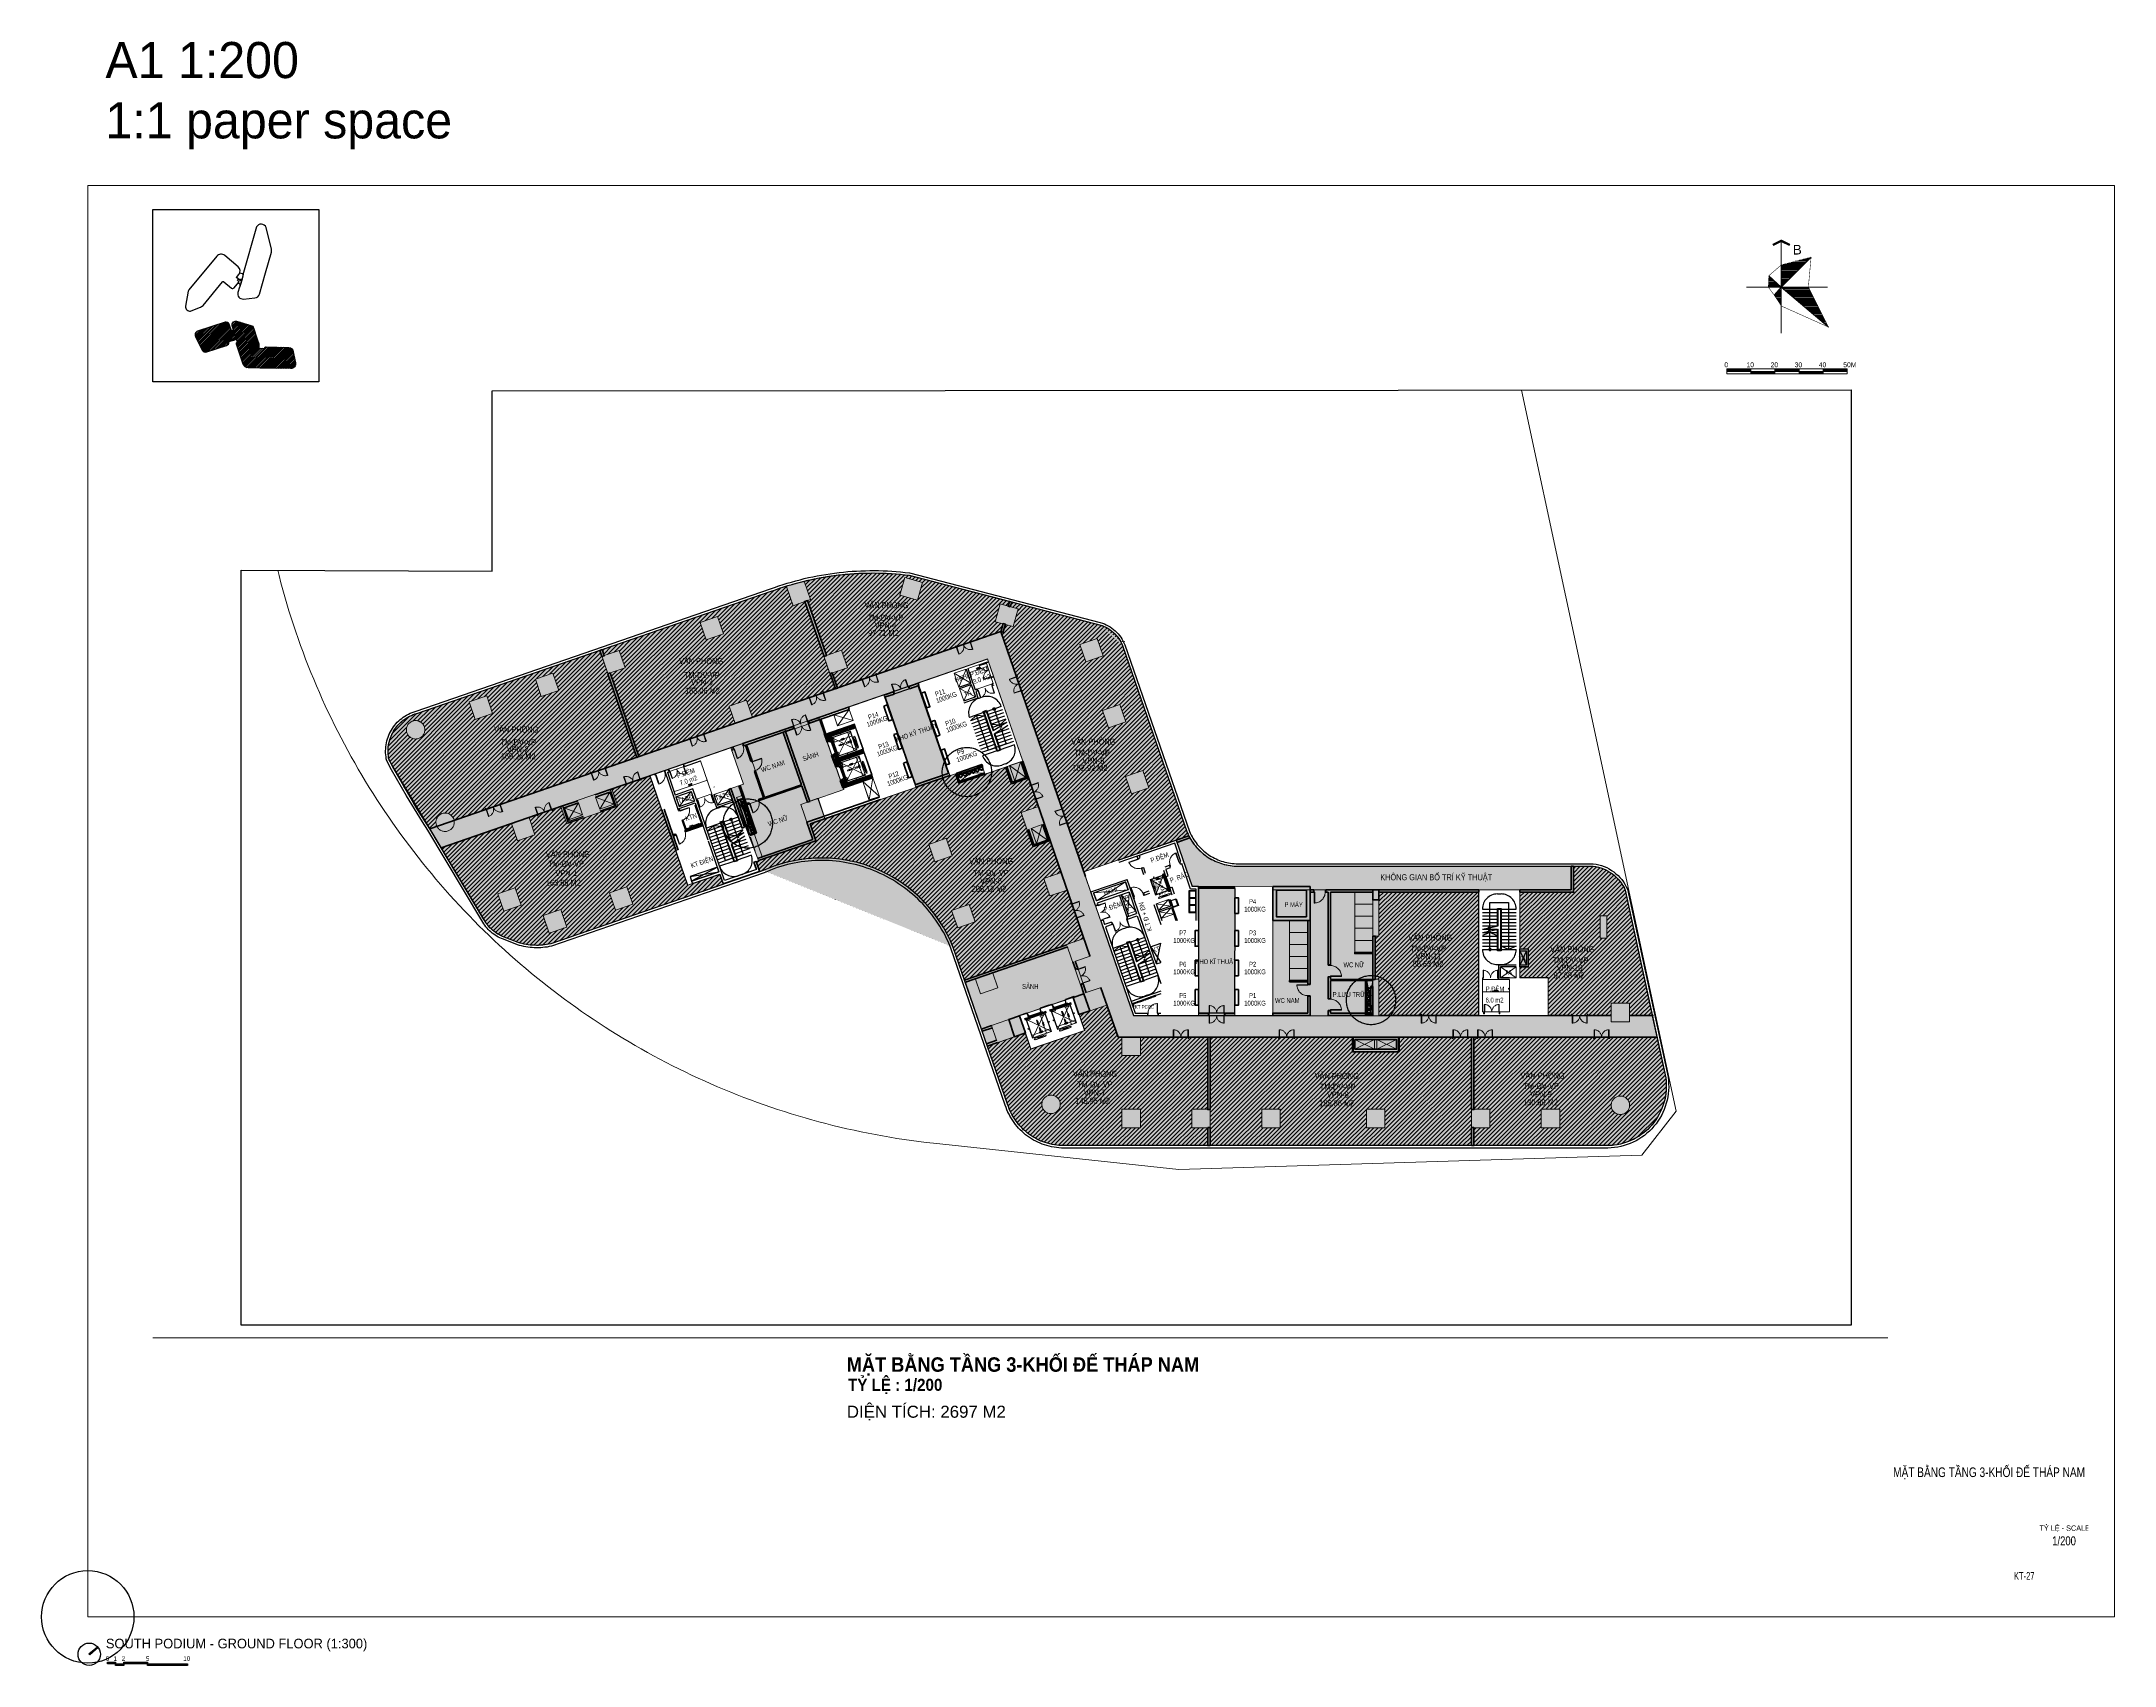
# Paper-space layout 'T1- S-P (3)' of a CAD drawing. Header units: millimetres. Extents: x 11632 to 12492, y 11988 to 12662.
# The model-space entities are those that its viewports show. They can reach past a viewport. Long polylines and large blocks are cut down to what shows.
import ezdxf
from ezdxf.enums import TextEntityAlignment as Align
from ezdxf.xclip import XClip

# ---------------------------------------------------------------- set-up
doc = ezdxf.new("R2010")
doc.units = ezdxf.units.MM
doc.header["$MEASUREMENT"] = 0
doc.header["$XCLIPFRAME"] = 0
for name, pattern in [('CENTER2', [1.125, 0.75, -0.125, 0.125, -0.125]), ('DASH', [0.35, 0.25, -0.1]), ('DASH2-1', [3, 2, -1]), ('HIDDEN', [0.375, 0.25, -0.125]), ('Xref_ST_MBDV Cot vach 30.7.2022$0$CENTERX2', [4, 2.5, -0.5, 0.5, -0.5]), ('Xref_ST_MBDV Cot vach 30.7.2022$0$HIDDEN', [0.375, 0.25, -0.125]), ('Xref_ST_MBDV Cot vach 30.7.2022$0$HIDDEN2', [0.1875, 0.125, -0.0625]), ('Xref_ST_MBDV Cot vach 30.7.2022$0$PHANTOMX2', [5, 2.5, -0.5, 0.5, -0.5, 0.5, -0.5])]:
    doc.linetypes.add(name, pattern=pattern)
doc.layers.get('0').update_dxf_attribs({"linetype": 'CONTINUOUS', "lineweight": 13})
doc.layers.get('Defpoints').update_dxf_attribs({"color": 5, "linetype": 'CONTINUOUS', "lineweight": 13})
for name, color, linetype, lineweight in [('00-N-GHI CHU', 150, 'CONTINUOUS', 9), ('1.Tuong', 251, 'CONTINUOUS', 35), ('A-DOOR', 1, 'CONTINUOUS', 9), ('A-REVCLOUD', 1, 'CONTINUOUS', 9), ('CUA', 37, 'CONTINUOUS', 13), ('DO DIEN TICH THONG THUY', 141, 'CONTINUOUS', 13), ('G_Khung ten Layout', 7, 'CONTINUOUS', 5), ('KT-Chu viet', 255, 'CONTINUOUS', 20), ('KT-Chu viet 2', 6, 'CONTINUOUS', 20), ('KT-Kich thuoc', 159, 'CONTINUOUS', 18), ('KT-lomo nuoc', 3, 'HIDDEN', 5), ('KT-Net cat', 1, 'CONTINUOUS', 40), ('KT-Net cot', 2, 'CONTINUOUS', 50), ('KT-Net cua', 87, 'CONTINUOUS', 9), ('KT-Net manh', 251, 'CONTINUOUS', 13), ('KT-Net thay', 7, 'CONTINUOUS', 25), ('KT-Net to mau', 159, 'CONTINUOUS', 18), ('NET-THAY', 7, 'CONTINUOUS', 30), ('SPE-MEP-HVAC', 140, 'CONTINUOUS', 0), ('Xref_ST_MBDV Cot vach 30.7.2022$0$CUA', 37, 'CONTINUOUS', 13), ('Xref_ST_MBDV Cot vach 30.7.2022$0$KT-Net cua', 87, 'CONTINUOUS', 9), ('Xref_ST_MBDV Cot vach 30.7.2022$0$KT-Net thay', 7, 'CONTINUOUS', 15), ('Xref_ST_MBDV Cot vach 30.7.2022$0$KT-Noi that', 36, 'CONTINUOUS', 9)]:
    doc.layers.add(name, color=color, linetype=linetype, lineweight=lineweight)
for name, color, linetype in [('1-CAPLANH', 30, 'CONTINUOUS'), ('1-Chu thich', 8, 'CONTINUOUS'), ('A-ANNO-ROOM GEN', 50, 'CONTINUOUS'), ('A-ANNO-TTLB', 50, 'CONTINUOUS'), ('A-GLAZ', 135, 'CONTINUOUS'), ('KT-Hatch', 251, 'CONTINUOUS'), ('KT-KT', 1, 'CONTINUOUS'), ('KT-Net cot vach', 6, 'CONTINUOUS'), ('KT-Text', 7, 'CONTINUOUS'), ('NDT Cap nuoc', 4, 'CONTINUOUS'), ('NDT Thoat nuoc rua', 3, 'CENTER2'), ('NU-1CAP LANH', 4, 'CONTINUOUS'), ('PAD', 2, 'CONTINUOUS'), ('Sao hoa', 3, 'CONTINUOUS'), ('THAY', 8, 'CONTINUOUS'), ('TNG', 50, 'CONTINUOUS'), ('Xref_ST_MBDV Cot vach 30.7.2022$0$220403_HDN_Penthouse Plan$0$A-_FURN----_E-_N', 251, 'CONTINUOUS'), ('Xref_ST_MBDV Cot vach 30.7.2022$0$A-FLOR-STRS-ARROW', 8, 'CONTINUOUS'), ('Xref_ST_MBDV Cot vach 30.7.2022$0$IDEA - dim', 251, 'CONTINUOUS'), ('Xref_ST_MBDV Cot vach 30.7.2022$0$KT-Khuat', 9, 'Xref_ST_MBDV Cot vach 30.7.2022$0$HIDDEN'), ('Xref_ST_MBDV Cot vach 30.7.2022$0$KT-Net cot vach', 6, 'CONTINUOUS'), ('Xref_ST_MBDV Cot vach 30.7.2022$0$KT-Net manh', 139, 'CONTINUOUS'), ('Xref_ST_MBDV Cot vach 30.7.2022$0$KT-Text', 7, 'CONTINUOUS'), ('Xref_ST_MBDV Cot vach 30.7.2022$0$KT-Thay', 7, 'CONTINUOUS'), ('Xref_ST_MBDV Cot vach 30.7.2022$0$KT-Tuong', 1, 'CONTINUOUS'), ('Xref_ST_MBDV Cot vach 30.7.2022$0$ST_MBDV Cot vach 220803$0$220403_HDN_Penthouse Plan$0$A-_FURN----_E-_N', 251, 'CONTINUOUS'), ('Xref_ST_MBDV Cot vach 30.7.2022$0$ST_MBDV Cot vach 220803$0$KT-Text', 7, 'CONTINUOUS')]:
    doc.layers.add(name, color=color, linetype=linetype)
doc.layers.add('KT- no plot', color=6, linetype='CONTINUOUS', plot=False)
doc.styles.add('00 Text ccu tieu de dam', font='arialbd.ttf', dxfattribs={"width": 0.7})
doc.styles.add('51KHUNG TEN$0$khung ten A1$1$Standard', font='', dxfattribs={"width": 0.9})
doc.styles.add('Arial', font='arial.ttf')
doc.styles.add('AVANT', font='vntimeh.shx')
doc.styles.add('font unicode ccu', font='arial.ttf')
doc.styles.add('Gothic', font='GOTHIC.TTF')
doc.styles.add('Site 01 Level 3$0$x_Site 1_Public area_Level 1 at +2.0$0$x_Site 1_Public area_Level 1 at +2.0$0$HBA-Text', font='GOTHIC.TTF')
doc.styles.add('Xref_ST_MBDV Cot vach 30.7.2022$0$Arial', font='arial.ttf', dxfattribs={"width": 0.7})
doc.styles.add('Xref_ST_MBDV Cot vach 30.7.2022$0$DIM', font='vnsimli.shx', dxfattribs={"width": 0.7})
doc.styles.add('Xref_ST_MBDV Cot vach 30.7.2022$0$ST_MBDV Cot vach 220803$0$Arial', font='arial.ttf', dxfattribs={"width": 0.7})
doc.styles.add('Xref_ST_MBDV Cot vach 30.7.2022$0$xref.N.Cot vach tang N2$0$DIM', font='vnsimli.shx', dxfattribs={"width": 0.7})
doc.styles.get('51KHUNG TEN$0$khung ten A1$1$Standard').set_extended_font_data('.VnArialH')
doc.dimstyles.new('Xref_ST_MBDV Cot vach 30.7.2022$0$CCU 1-100 A1', dxfattribs={"dimscale": 100, "dimtxt": 2.2, "dimasz": 1, "dimexe": 1, "dimexo": 0, "dimgap": 1, "dimtad": 1, "dimdec": 0, "dimdsep": 46, "dimtxsty": 'Xref_ST_MBDV Cot vach 30.7.2022$0$DIM', "dimblk1": 'Xref_ST_MBDV Cot vach 30.7.2022$0$_ARCHTICK', "dimblk2": 'Xref_ST_MBDV Cot vach 30.7.2022$0$_ARCHTICK', "dimsah": 1, "dimcen": 0, "dimdle": 1, "dimclrd": 256, "dimclre": 256, "dimclrt": 31, "dimadec": 0, "dimazin": 0, "dimtfac": 1, "dimtdec": 0, "dimtix": 1, "dimtmove": 2, "dimatfit": 3, "dimldrblk": 'Xref_ST_MBDV Cot vach 30.7.2022$0$_ARCHTICK', "dimfxl": 0, "dimtolj": 1, "dimarcsym": 0})
doc.dimstyles.new('Xref_ST_MBDV Cot vach 30.7.2022$0$xref.N.Cot vach tang N2$0$CCU 1-100 A1', dxfattribs={"dimscale": 100, "dimtxt": 2.2, "dimasz": 1, "dimexe": 1, "dimexo": 0, "dimgap": 1, "dimtad": 1, "dimdec": 0, "dimdsep": 46, "dimtxsty": 'Xref_ST_MBDV Cot vach 30.7.2022$0$xref.N.Cot vach tang N2$0$DIM', "dimblk1": 'Xref_ST_MBDV Cot vach 30.7.2022$0$xref.N.Cot vach tang N2$0$_ARCHTICK', "dimblk2": 'Xref_ST_MBDV Cot vach 30.7.2022$0$xref.N.Cot vach tang N2$0$_ARCHTICK', "dimsah": 1, "dimcen": 0, "dimdle": 1, "dimclrd": 256, "dimclre": 256, "dimclrt": 31, "dimadec": 0, "dimazin": 0, "dimtfac": 1, "dimtdec": 0, "dimtix": 1, "dimtmove": 2, "dimatfit": 3, "dimldrblk": 'Xref_ST_MBDV Cot vach 30.7.2022$0$xref.N.Cot vach tang N2$0$_ARCHTICK', "dimfxl": 0, "dimtolj": 1, "dimarcsym": 0})
pattern_1 = [(0, (543.90207, 333.1919), (2e-16, 0.43226266), [])]

# ---------------------------------------------------------------- blocks, each defined once
blk = doc.blocks.new('key pln 3')
h = blk.add_hatch()
h.set_pattern_fill('ANSI31', color=256, scale=2)
h.set_pattern_definition([(45, (4560.94364, 6177.40127), (-0.176776695, 0.176776695), [])])
edge = h.paths.add_edge_path()
edge.add_line((11748.09, 12443.37), (11748.08, 12443.47))
edge.add_line((11748.08, 12443.47), (11749.07, 12443.8))
edge.add_line((11749.07, 12443.8), (11749.63, 12443.98))
edge.add_line((11749.63, 12443.98), (11749.02, 12445.84))
edge.add_line((11749.02, 12445.84), (11748.58, 12445.7))
edge.add_line((11748.58, 12445.7), (11748.13, 12447.07))
edge.add_arc((11747.48, 12446.84), 0.693, 19.5548, 108.9533)
edge.add_line((11747.26, 12447.49), (11741.58, 12445.63))
edge.add_arc((11741.82, 12444.88), 0.781, 108.2427, 206.764)
edge.add_line((11741.12, 12444.53), (11742.55, 12441.71))
edge.add_arc((11743.24, 12442.06), 0.781, 206.764, 288.2427)
edge.add_line((11743.49, 12441.32), (11747.58, 12442.67))
edge.add_arc((11747.4, 12443.33), 0.685, 285.2461, 363.4872)
edge = h.paths.add_edge_path()
edge.add_line((11761.76, 12439.67), (11761.88, 12439.12))
edge.add_arc((11760.92, 12438.85), 0.995, -91.087, 15.7557, ccw=False)
edge.add_line((11760.9, 12437.86), (11754.45, 12437.99))
edge.add_line((11754.45, 12437.99), (11752.03, 12438.04))
edge.add_arc((11752.05, 12439.11), 1.07, 198.2427, 268.8294, ccw=False)
edge.add_line((11751.03, 12438.78), (11749.65, 12442.96))
edge.add_arc((11749.91, 12443.07), 0.286, 106.3617, 201.6774, ccw=False)
edge.add_line((11749.83, 12443.34), (11748.93, 12446.09))
edge.add_line((11748.93, 12446.09), (11748.86, 12446.32))
edge.add_line((11748.86, 12446.32), (11748.79, 12446.52))
edge.add_arc((11749.59, 12446.87), 0.873, 85.3803, 203.8775, ccw=False)
edge.add_line((11749.66, 12447.74), (11752.65, 12446.83))
edge.add_arc((11752.42, 12446.08), 0.781, 18.239, 73.0931, ccw=False)
edge.add_line((11753.17, 12446.33), (11753.94, 12443.99))
edge.add_line((11753.94, 12443.99), (11754.26, 12443))
edge.add_arc((11753.24, 12442.67), 1.07, -1.2338, 18.2361, ccw=False)
edge.add_line((11754.31, 12442.64), (11754.3, 12442.09))
edge.add_line((11754.3, 12442.09), (11755.47, 12442.07))
edge.add_arc((11755.75, 12442.08), 0.278, 88.8323, 181.9194, ccw=False)
edge.add_line((11755.76, 12442.36), (11760.53, 12442.26))
edge.add_arc((11760.35, 12441.21), 1.07, 9.1675, 80.3782, ccw=False)
edge.add_line((11761.4, 12441.38), (11761.75, 12439.71))
edge.add_line((11761.75, 12439.71), (11761.76, 12439.67))
blk.add_lwpolyline([(11732.27, 12470.85), (11766.7, 12470.85), (11766.7, 12435.15), (11732.27, 12435.15)], close=True)
for points in [[(11755.65, 12457.76), (11756.87, 12462.05, 0.129951), (11756.88, 12462.66), (11755.79, 12467.16, 0.625511), (11753.78, 12467.26), (11750.95, 12457.3, 0.071081), (11750.97, 12457.15, -0.123755), (11750.96, 12457.04), (11750.35, 12454.88, -0.147045), (11750.29, 12454.84, 0.231163), (11750.24, 12454.77), (11749.93, 12453.67, 0.52751), (11751.06, 12452.31), (11753.46, 12452.54, 0.308703), (11754.39, 12453.32)], [(11750.07, 12456.44), (11749.63, 12456.8), (11750.12, 12457.4, 0.400722), (11749.99, 12459.01), (11747.19, 12461.33, 0.414214), (11745.54, 12461.17), (11739.77, 12454.19, 0.085016), (11739.64, 12453.96), (11739.07, 12450.83, 0.487826), (11740.12, 12449.82), (11741.98, 12450.54, 0.080267), (11742.7, 12450.98), (11746.74, 12455.88, -0.414214), (11747.01, 12455.9), (11748.61, 12454.59, 0.414214), (11749.16, 12454.64), (11750.14, 12455.83), (11750.14, 12455.83), (11749.95, 12455.59), (11750.17, 12455.86), (11749.82, 12456.14)], [(11749.72, 12456.91, 0.421826), (11750.79, 12456.44), (11750.42, 12455.13, 0.522496), (11749.91, 12455.55), (11750.17, 12455.86), (11749.82, 12456.14), (11750.07, 12456.44), (11749.63, 12456.8)], [(11748.09, 12443.37), (11748.08, 12443.47), (11749.07, 12443.8), (11749.63, 12443.98), (11749.63, 12443.98), (11749.02, 12445.84), (11748.58, 12445.7), (11748.13, 12447.07, 0.411142), (11747.26, 12447.49), (11741.58, 12445.63, 0.458476), (11741.12, 12444.53), (11742.55, 12441.71, 0.371294), (11743.49, 12441.32), (11747.58, 12442.67, 0.355303)], [(11761.76, 12439.67), (11761.88, 12439.12, -0.503181), (11760.9, 12437.86), (11754.45, 12437.99), (11752.03, 12438.04, -0.318116), (11751.03, 12438.78), (11749.65, 12442.96, -0.441656), (11749.83, 12443.34), (11748.93, 12446.09), (11748.86, 12446.32), (11748.79, 12446.52, -0.56864), (11749.66, 12447.74, -0.062617), (11749.66, 12447.74), (11752.65, 12446.83, -0.244024), (11753.17, 12446.33), (11753.94, 12443.99), (11754.26, 12443, -0.085159), (11754.31, 12442.64), (11754.3, 12442.09), (11755.47, 12442.07, -0.430084), (11755.76, 12442.36), (11760.53, 12442.26, -0.321116), (11761.4, 12441.38), (11761.75, 12439.71)]]:
    blk.add_lwpolyline(points, format="xyb", close=True)
blk.add_lwpolyline([(11749.63, 12456.8), (11750.12, 12457.4, 0.0437), (11750.24, 12457.57, 0.037144), (11750.31, 12457.73), (11751.02, 12457.53), (11750.96, 12457.04), (11750.96, 12457.04), (11750.66, 12455.96), (11749.63, 12456.8)], format="xyb")
blk = doc.blocks.new('A$C4CCE69DF')
blk.add_wipeout([(0, 13.02), (22.08, 13.02), (22.08, 0), (0, 0)]).dxf.layer = 'KT-Kich thuoc'
at = {"color": 2, "style": '51KHUNG TEN$0$khung ten A1$1$Standard'}
for s, height, width, p in [('tû lÖ - scale:', 2.2026, 0.9, (0.91, 8.7)), ('1/200', 3.754, 0.75, (6.22, 2.64))]:
    blk.add_text(s, height=height, dxfattribs=dict(at, width=width)).set_placement(p)
blk = doc.blocks.new('A$C26CB0A68')
blk.add_wipeout([(75.79, 72.49), (0, 72.49), (0, 0), (75.79, 0)]).dxf.layer = 'KT- no plot'
at = {"layer": 'G_Khung ten Layout'}
h = blk.add_hatch(dxfattribs=at)
h.set_pattern_fill('ANSI31', color=8, scale=3.458101, angle=315, style=0)
h.set_pattern_definition([(0, (-21356.84503, -80365.2544), (2e-16, 0.432262656), [])])
h.paths.add_polyline_path([(46.77, 55.5), (34.42, 52.36), (34.42, 43.16)])
h = blk.add_hatch(dxfattribs=at)
h.set_pattern_fill('ANSI31', color=8, scale=3.458101, angle=315, style=0)
h.set_pattern_definition(pattern_1)
h.paths.add_polyline_path([(29.03, 43.16), (34.42, 43.16), (29.25, 47.87)])
h = blk.add_hatch(dxfattribs=at)
h.set_pattern_fill('ANSI31', color=8, scale=3.458101, angle=315, style=0)
h.set_pattern_definition(pattern_1)
h.paths.add_polyline_path([(34.42, 43.16), (31.5, 39.79), (34.42, 35.3)])
h = blk.add_hatch(dxfattribs=at)
h.set_pattern_fill('ANSI31', color=8, scale=3.458101, angle=315, style=0)
h.set_pattern_definition(pattern_1)
h.paths.add_polyline_path([(45.65, 43.16), (34.42, 43.16), (53.96, 26.55)])
for points in [[(21.78, 9.18), (11.78, 9.18), (11.78, 8.18), (21.78, 8.18)], [(41.78, 9.18), (31.78, 9.18), (31.78, 8.18), (41.78, 8.18)], [(61.78, 9.18), (51.78, 9.18), (51.78, 8.18), (61.78, 8.18)], [(21.78, 8.18), (21.78, 7.18), (31.78, 7.18), (31.78, 8.18)], [(41.78, 8.18), (41.78, 7.18), (51.78, 7.18), (51.78, 8.18)]]:
    blk.add_hatch(color=256, dxfattribs=at).paths.add_polyline_path(points)
for p, q in [((34.42, 62.36), (34.42, 23.96)), ((34.42, 43.16), (46.77, 55.5)), ((20.02, 43.16), (53.62, 43.16)), ((29.25, 47.87), (34.42, 43.16)), ((34.42, 43.16), (31.5, 39.79)), ((34.42, 43.16), (53.96, 26.55))]:
    blk.add_line(p, q, dxfattribs=at)
at = {"layer": 'G_Khung ten Layout', "flags": 128}
for points, const_width in [([(30.88, 60.6), (34.42, 62.36), (37.96, 60.6)], 0.96), ([(29.03, 43.16), (29.25, 47.87), (34.42, 52.36), (46.77, 55.5), (45.65, 43.16), (53.96, 26.55), (34.42, 35.3), (31.5, 39.79), (29.03, 43.16)], 0.2)]:
    blk.add_lwpolyline(points, dxfattribs=dict(at, const_width=const_width))
at = {"layer": 'G_Khung ten Layout'}
for points in [[(11.78, 9.18), (61.78, 9.18), (61.78, 8.18), (11.78, 8.18)], [(11.78, 8.18), (61.78, 8.18), (61.78, 7.18), (11.78, 7.18)]]:
    blk.add_lwpolyline(points, close=True, dxfattribs=at)
for points in [[(11.78, 7.18), (11.78, 9.18)], [(21.78, 7.18), (21.78, 9.18)], [(31.78, 7.18), (31.78, 9.18)], [(41.78, 7.18), (41.78, 9.18)], [(51.78, 7.18), (51.78, 9.18)]]:
    blk.add_lwpolyline(points, dxfattribs=at)
at = {"layer": 'G_Khung ten Layout', "style": 'Arial'}
blk.add_text('B', height=4, dxfattribs=at).set_placement((39.19, 56.67))
for s, p in [('0', (12.34, 10.89)), ('10', (23.09, 10.89)), ('20', (33.09, 10.89)), ('30', (43.09, 10.89)), ('40', (53.09, 10.89)), ('50M', (65.57, 10.89))]:
    blk.add_text(s, height=2, dxfattribs=at).set_placement(p, align=Align.MIDDLE_RIGHT)
blk = doc.blocks.new('*U274')
for p, q in [((-1260, 525), (-1300, 525)), ((-1260, 100), (-1300, 100)), ((-1280, 100), (-1280, 525)), ((-90, 525), (-50, 525)), ((-90, 100), (-50, 100)), ((-70, 100), (-70, 525))]:
    blk.add_line(p, q)
for points in [[(-1350, -150), (-1290, -150), (-1290, -40), (-1300, -40), (-1300, 0), (-1350, 0)], [(-1300, 0), (-1260, 0), (-1260, 625), (-1300, 625)], [(-50, 0), (-90, 0), (-90, 625), (-50, 625)], [(0, -150), (-60, -150), (-60, -40), (-50, -40), (-50, 0), (0, 0)]]:
    blk.add_lwpolyline(points, close=True)
at = {"linetype": 'Xref_ST_MBDV Cot vach 30.7.2022$0$HIDDEN2', "ltscale": 200}
for centre, start, end in [((-1300, 0), 0, 89.99996), ((-50, 0), 90.00004, 180)]:
    blk.add_arc(centre, 625, start, end, dxfattribs=at)
blk = doc.blocks.new('*U296')
blk.add_line((-70, 100), (-70, 700))
for points in [[(-900, -100), (-840, -100), (-840, -40), (-850, -40), (-850, 0), (-900, 0)], [(-50, 0), (-50, 800), (-90, 800), (-90, 0)], [(-50, 100), (-90, 100), (-90, 700), (-50, 700)], [(0, -100), (-60, -100), (-60, -40), (-50, -40), (-50, 0), (0, 0)]]:
    blk.add_lwpolyline(points, close=True)
at = {"linetype": 'Xref_ST_MBDV Cot vach 30.7.2022$0$HIDDEN', "ltscale": 200}
blk.add_arc((-50, 0), 800, 90, 180, dxfattribs=at)
blk = doc.blocks.new('*U379')
for p, q in [((-1260, 526), (-1300, 526)), ((-1260, 101), (-1300, 101)), ((-1280, 101), (-1280, 526)), ((-90, 525), (-50, 525)), ((-90, 100), (-50, 100)), ((-70, 100), (-70, 525))]:
    blk.add_line(p, q)
for points in [[(-1350, -99), (-1290, -99), (-1290, -39), (-1300, -39), (-1300, 1), (-1350, 1)], [(-1300, 1), (-1260, 1), (-1259, 626), (-1299, 626)], [(-50, 0), (-90, 0), (-89, 625), (-49, 625)], [(0, -100), (-60, -100), (-60, -40), (-50, -40), (-50, 0), (0, 0)]]:
    blk.add_lwpolyline(points, close=True)
at = {"linetype": 'Xref_ST_MBDV Cot vach 30.7.2022$0$HIDDEN2', "ltscale": 200}
for centre, start, end in [((-1300, 1), 359.94859, 89.94855), ((-50, 0), 89.94863, 179.94859)]:
    blk.add_arc(centre, 625, start, end, dxfattribs=at)
blk = doc.blocks.new('*U273')
for p, q in [((-1260, 525), (-1300, 525)), ((-1260, 100), (-1300, 100)), ((-1280, 100), (-1280, 525)), ((-90, 525), (-50, 525)), ((-90, 100), (-50, 100)), ((-70, 100), (-70, 525))]:
    blk.add_line(p, q)
for points in [[(-1350, -100), (-1290, -100), (-1290, -40), (-1300, -40), (-1300, 0), (-1350, 0)], [(-1300, 0), (-1260, 0), (-1260, 625), (-1300, 625)], [(-50, 0), (-90, 0), (-90, 625), (-50, 625)], [(0, -100), (-60, -100), (-60, -40), (-50, -40), (-50, 0), (0, 0)]]:
    blk.add_lwpolyline(points, close=True)
at = {"linetype": 'Xref_ST_MBDV Cot vach 30.7.2022$0$HIDDEN2', "ltscale": 200}
for centre, start, end in [((-1300, 0), 0, 89.99996), ((-50, 0), 90.00004, 180)]:
    blk.add_arc(centre, 625, start, end, dxfattribs=at)
blk = doc.blocks.new('Xref_ST_MBDV Cot vach 30.7.2022$0$_Open90')
at = {"color": 0, "linetype": 'ByBlock', "lineweight": -2}
for p, q in [((0, 0), (-1, 0)), ((-0.5, 0.5), (0, 0)), ((0, 0), (-0.5, -0.5))]:
    blk.add_line(p, q, dxfattribs=at)
blk = doc.blocks.new('*D27')
at = {"layer": 'Defpoints', "color": 5, "transparency": 16777216}
for p, q in [((-2230, 1494), (-2230, 1596)), ((-2180, 1546), (-1728, 1546)), ((-780, 1546), (-1372, 1546)), ((-730, 1457), (-730, 1596))]:
    blk.add_line(p, q, dxfattribs=at)
at = {"layer": 'Defpoints', "color": 0, "transparency": 16777216}
for p in [(-2230, 1546), (-2230, 1494), (-730, 1457)]:
    blk.add_point(p, dxfattribs=at)
at = {"layer": 'Defpoints', "color": 5, "transparency": 16777216, "xscale": 50, "yscale": 50, "zscale": 50, "rotation": 180}
blk.add_blockref('Xref_ST_MBDV Cot vach 30.7.2022$0$_Open90', (-2230, 1546), dxfattribs=at)
at = {"layer": 'Defpoints', "color": 5, "transparency": 16777216, "xscale": 50, "yscale": 50, "zscale": 50}
blk.add_blockref('Xref_ST_MBDV Cot vach 30.7.2022$0$_Open90', (-730, 1546), dxfattribs=at)
at = {"layer": 'Defpoints', "color": 5, "transparency": 16777216, "insert": (-1550, 1546), "char_height": 110, "attachment_point": 5, "style": 'Xref_ST_MBDV Cot vach 30.7.2022$0$DIM'}
blk.add_mtext('\\A1;1500', dxfattribs=at)
blk = doc.blocks.new('Xref_ST_MBDV Cot vach 30.7.2022$0$_ARCHTICK')
at = {"color": 0, "linetype": 'ByBlock', "const_width": 0.15}
blk.add_lwpolyline([(-0.5, -0.5), (0.5, 0.5)], dxfattribs=at)
blk = doc.blocks.new('*D28')
at = {"layer": 'Defpoints', "color": 5, "transparency": 16777216}
for p, q in [((-879, 1950), (-1000, 1950)), ((-950, 1900), (-950, 1328)), ((-879, 350), (-1000, 350)), ((-950, 400), (-950, 972))]:
    blk.add_line(p, q, dxfattribs=at)
at = {"layer": 'Defpoints', "color": 0, "transparency": 16777216}
for p in [(-879, 1950), (-950, 350), (-879, 350)]:
    blk.add_point(p, dxfattribs=at)
at = {"layer": 'Defpoints', "color": 5, "transparency": 16777216, "xscale": 50, "yscale": 50, "zscale": 50}
for p, rotation in [((-950, 1950), 90), ((-950, 350), 270)]:
    blk.add_blockref('Xref_ST_MBDV Cot vach 30.7.2022$0$_Open90', p, dxfattribs=dict(at, rotation=rotation))
at = {"layer": 'Defpoints', "color": 5, "transparency": 16777216, "insert": (-950, 1150), "char_height": 110, "attachment_point": 5, "rotation": 90, "style": 'Xref_ST_MBDV Cot vach 30.7.2022$0$DIM'}
blk.add_mtext('\\A1;1600', dxfattribs=at)
blk = doc.blocks.new('*U295')
blk.add_line((70, -100), (70, -700))
for points in [[(0, 100), (60, 100), (60, 40), (50, 40), (50, 0), (0, 0)], [(50, 0), (50, -800), (90, -800), (90, 0)], [(900, 100), (840, 100), (840, 40), (850, 40), (850, 0), (900, 0)], [(50, -100), (90, -100), (90, -700), (50, -700)]]:
    blk.add_lwpolyline(points, close=True)
at = {"linetype": 'Xref_ST_MBDV Cot vach 30.7.2022$0$HIDDEN', "ltscale": 200}
blk.add_arc((50, 0), 800, 270, 0, dxfattribs=at)
blk = doc.blocks.new('*U297')
blk.add_line((70, 100), (70, 700))
for points in [[(0, -100), (60, -100), (60, -40), (50, -40), (50, 0), (0, 0)], [(50, 0), (50, 800), (90, 800), (90, 0)], [(50, 100), (90, 100), (90, 700), (50, 700)], [(900, -100), (840, -100), (840, -40), (850, -40), (850, 0), (900, 0)]]:
    blk.add_lwpolyline(points, close=True)
at = {"linetype": 'Xref_ST_MBDV Cot vach 30.7.2022$0$HIDDEN', "ltscale": 200}
blk.add_arc((50, 0), 800, 0, 90, dxfattribs=at)
blk = doc.blocks.new('210204_1m door')
for points in [[(0, 0), (50, 0), (50, 200), (0, 200)], [(50, 200), (50, 1100), (90, 1100), (90, 200)], [(950, 0), (1000, 0), (1000, 200), (950, 200)]]:
    blk.add_lwpolyline(points, close=True)
at = {"color": 8}
blk.add_arc((50, 200), 900, 0, 90, dxfattribs=at)
blk = doc.blocks.new('*U378')
blk.add_line((-70, -100), (-72, -700))
for points in [[(-900, 103), (-840, 103), (-840, 43), (-850, 43), (-850, 3), (-900, 3)], [(-50, 0), (-53, -800), (-93, -800), (-90, 0)], [(0, 100), (-60, 100), (-60, 40), (-50, 40), (-50, 0), (0, 0)], [(-50, -100), (-90, -100), (-92, -700), (-52, -700)]]:
    blk.add_lwpolyline(points, close=True)
at = {"linetype": 'Xref_ST_MBDV Cot vach 30.7.2022$0$HIDDEN', "ltscale": 200}
blk.add_arc((-50, 0), 800, 179.81103, 269.81103, dxfattribs=at)
blk = doc.blocks.new('cut1')
at = {"layer": '1-CAPLANH'}
for p, q in [((-274785, 30089), (-274785, 29953)), ((-274785, 30089), (-274731, 30089)), ((-274561, 30021), (-274785, 30021)), ((-274561, 29953), (-274785, 29953)), ((-274705, 30089), (-274731, 30089)), ((-274705, 30079), (-274642, 30079)), ((-274673, 30021), (-274673, 30129)), ((-274673, 30089), (-274673, 30089)), ((-274561, 30089), (-274641, 30089)), ((-274561, 30089), (-274561, 29953))]:
    blk.add_line(p, q, dxfattribs=at)
for centre, radius, start, end in [((-274673, 30021), 47.9, 133.30255, 49.44986), ((-274674, 30020), 32, 177.23159, 2.76841), ((-274673, 30021), 47.9, 90, 90.85039), ((-274673, 30021), 33.3, 90, 91.52295)]:
    blk.add_arc(centre, radius, start, end, dxfattribs=at)
blk = doc.blocks.new('U')
at = {"layer": '00-N-GHI CHU'}
for p, q in [((-166, 79), (-164, 80)), ((-166, 72), (-166, 79)), ((-166, 79), (-158, 79)), ((-166, 72), (-164, 70)), ((-166, 72), (-158, 72)), ((-164, 70), (-164, 80)), ((-158, 80), (-164, 80)), ((-158, 70), (-164, 70)), ((-156, 80), (-150, 80)), ((-156, 70), (-150, 70)), ((-73, 80), (-150, 80)), ((-150, 79), (-122, 79)), ((-150, 72), (-122, 72)), ((-73, 70), (-150, 70)), ((-166, -72), (-164, -70)), ((-166, -72), (-158, -72)), ((-166, -72), (-166, -79)), ((-166, -79), (-158, -79)), ((-166, -79), (-164, -80)), ((-158, -70), (-164, -70)), ((-164, -70), (-164, -80)), ((-158, -80), (-164, -80)), ((-156, -70), (-150, -70)), ((-156, -80), (-150, -80)), ((-73, -70), (-148, -70)), ((-148, -72), (-122, -72)), ((-148, -79), (-122, -79)), ((-73, -80), (-148, -80)), ((-122, -70), (-122, -80))]:
    blk.add_line(p, q, dxfattribs=at)
for points in [[(-150, 65), (-157, 65), (-158, 67), (-158, 84), (-157, 86), (-150, 86)], [(-150, -65), (-157, -65), (-158, -67), (-158, -84), (-157, -86), (-150, -86)], [(-150, -89), (-150, -61), (-148, -61), (-148, -89)]]:
    blk.add_lwpolyline(points, close=True, dxfattribs=at)
for points in [[(-156, 65, -0.8), (-156, 70, -0.4), (-156, 80, -0.8), (-156, 86)], [(-156, -65, 0.8), (-156, -70, 0.4), (-156, -80, 0.8), (-156, -86)]]:
    blk.add_lwpolyline(points, format="xyb", dxfattribs=at)
for radius in [80.4, 70]:
    blk.add_arc((-73, 0), radius, 270, 90, dxfattribs=at)
blk = doc.blocks.new('A$C5D741EBD')
at = {"layer": 'NU-1CAP LANH'}
for p, q in [((-80, 0), (66, 0)), ((-80, 0), (66, 0)), ((-80, -51), (-80, 0)), ((-80, 0), (66, 0)), ((-80, 0), (66, 0)), ((-80, -51), (-80, 0)), ((-80, 0), (66, 0)), ((-80, 0), (66, 0)), ((-80, -51), (-80, 0)), ((-71, 0), (-71, 48)), ((57, 48), (-71, 48)), ((-7, 0), (-7, -51)), ((57, 0), (57, 48)), ((66, -51), (66, 0)), ((66, -51), (66, 0)), ((66, -51), (66, 0)), ((-80, -51), (66, -51)), ((-47, 0), (-47, -51)), ((33, 0), (33, -51))]:
    blk.add_line(p, q, dxfattribs=at)
blk = doc.blocks.new('co.')
at = {"layer": 'PAD', "xscale": 0.213068181818182, "yscale": 0.213068181818182, "zscale": 0.213068181818182, "rotation": 90}
blk.add_blockref('A$C5D741EBD', (-11, 1), dxfattribs=at)
blk = doc.blocks.new('noi giam- DN 32x25-PPR')
at = {"ltscale": 10}
blk.add_line((22.5, 0), (-22.5, 0), dxfattribs=at)
at = {"layer": 'Sao hoa'}
for p, q in [((-4.5, 17), (-22.5, 17)), ((-22.5, -17), (-22.5, 17)), ((22.5, 21.5), (2.5, 21.5)), ((22.5, -21.5), (22.5, 21.5)), ((-4.5, -17), (-22.5, -17)), ((22.5, -21.5), (2.5, -21.5))]:
    blk.add_line(p, q, dxfattribs=at)
for points in [[(2.5, 21.5), (-4.5, 17)], [(2.5, -21.5), (-4.5, -17)]]:
    blk.add_lwpolyline(points, dxfattribs=at)
blk = doc.blocks.new('A$C76E668D4')
for p, q in [((1, 39), (77, 39)), ((8, 46), (8, 32)), ((8, 46), (11, 46)), ((8, 39), (70, 39)), ((8, 32), (11, 32)), ((13, 86), (13, 68)), ((13, 86), (65, 86)), ((13, 56), (14, 54)), ((13, 22), (14, 24)), ((13, -8), (13, 10)), ((14, 55), (17, 55)), ((14, 23), (17, 23)), ((20, 66), (20, 59)), ((20, 50), (20, 47)), ((20, 43), (20, 28)), ((20, 19), (20, 12)), ((22, 65), (24, 64)), ((22, 13), (24, 14)), ((32, 70), (32, 67)), ((32, 8), (32, 11)), ((39, 77), (39, 1)), ((46, 70), (46, 67)), ((46, 8), (46, 11)), ((56, 65), (54, 64)), ((56, 13), (54, 14)), ((58, 66), (58, 59)), ((58, 50), (58, 47)), ((58, 43), (58, 28)), ((58, 19), (58, 12)), ((64, 55), (61, 55)), ((64, 23), (61, 23)), ((65, 56), (64, 54)), ((65, 22), (64, 24)), ((65, 86), (65, 68)), ((65, -8), (65, 10)), ((70, 46), (67, 46)), ((70, 32), (67, 32)), ((70, 46), (70, 32)), ((13, -8), (65, -8))]:
    blk.add_line(p, q)
for points in [[(32, 38, 0.2639199), (30, 39), (19, 43, 0.4706688), (18, 43, 0.2484633), (24, 23, 0.4706688), (25, 24), (32, 34, 0.2639199), (32, 36, -0.0687331)], [(35, 46, 0.2639199), (36, 47), (37, 59, 0.4706688), (36, 60, 0.2484633), (19, 49, 0.4706688), (20, 47), (32, 44, 0.2639199), (34, 44, -0.0687331)], [(38, 31, 0.2639199), (36, 31), (29, 21, 0.4706688), (29, 20, 0.2484633), (49, 20, 0.4706688), (49, 21), (42, 31, 0.2639199), (40, 31, -0.0687331)], [(44, 44, 0.2639199), (46, 44), (58, 47, 0.4706688), (58, 49, 0.2484633), (42, 60, 0.4706688), (41, 59), (42, 47, 0.2639199), (43, 46, -0.0687331)], [(46, 36, 0.2639199), (46, 34), (53, 24, 0.4706688), (54, 23, 0.2484633), (60, 43, 0.4706688), (59, 43), (48, 39, 0.2639199), (46, 38, -0.0687331)]]:
    blk.add_lwpolyline(points, format="xyb", close=True)
blk.add_lwpolyline([(37, 42), (36, 39), (37, 36), (41, 36), (42, 39), (41, 42)], close=True)
for radius in [39, 3.52, 2.82]:
    blk.add_circle((39, 39), radius)
for centre, radius, start, end in [((8, 43), 2.25, 95.66332, 163.78138), ((39, 39), 33, 171.14528, 188.96417), ((8, 35), 2.25, 196.21862, 264.33668), ((140, 39), 132, 177.11039, 182.88961), ((10, 44), 1.57, 357.90027, 80.06382), ((10, 34), 1.57, 279.93618, 2.09973), ((39, 39), 33, 126.03583, 143.85472), ((14, 57), 2.25, 151.21862, 219.33668), ((39, 39), 27.4, 169.30604, 191.05253), ((14, 21), 2.25, 140.66332, 208.78138), ((39, 39), 33, 216.14528, 233.96417), ((15, 55), 1.57, 234.93618, 317.09973), ((15, 22), 1.57, 42.90027, 125.06382), ((39, 39), 27.4, 124.30604, 145.69396), ((39, 39), 27.4, 214.30604, 235.69396), ((21, 64), 2.25, 50.66332, 118.78138), ((21, 14), 2.25, 241.21862, 309.33668), ((-13, 63), 33.3, 352.95411, 5.06192), ((-112, 39), 132, 3.5546, 4.54075), ((-112, 39), 132, 355.45925, 1.68748), ((-13, 15), 33.3, 354.93808, 7.04589), ((22, 63), 1.57, 312.90027, 35.06382), ((22, 15), 1.57, 324.93618, 47.09973), ((39, 39), 11.4, 174.3336, 221.6664), ((39, 39), 11.4, 102.3336, 149.6664), ((35, 69), 2.25, 106.21862, 174.33668), ((34, 67), 1.57, 189.93618, 272.09973), ((34, 10), 1.57, 87.90027, 170.06382), ((35, 8), 2.25, 185.66332, 253.78138), ((39, 39), 33, 81.03583, 98.85472), ((39, 39), 27.4, 78.94747, 100.69396), ((39, 39), 11.4, 246.3336, 293.6664), ((39, 39), 27.4, 259.30604, 281.05253), ((39, 39), 33, 261.14528, 278.96417), ((39, 39), 11, 246.3336, 293.6664), ((39, 39), 11.4, 30.3336, 77.6664), ((43, 69), 2.25, 5.66332, 73.78138), ((44, 67), 1.57, 267.90027, 350.06382), ((44, 10), 1.57, 9.93618, 92.09973), ((43, 8), 2.25, 286.21862, 354.33668), ((39, 39), 11.4, 318.3336, 5.6664), ((55, 63), 1.57, 144.93618, 227.09973), ((39, 39), 27.4, 34.30604, 55.69396), ((39, 39), 27.4, 304.30604, 325.69396), ((55, 15), 1.57, 132.90027, 215.06382), ((57, 64), 2.25, 61.21862, 129.33668), ((57, 14), 2.25, 230.66332, 298.78138), ((91, 63), 33.3, 174.93808, 187.04589), ((39, 39), 33, 36.03583, 53.85472), ((190, 39), 132, 175.45925, 176.4454), ((190, 39), 132, 178.31252, 184.54075), ((39, 39), 33, 306.14528, 323.96417), ((91, 15), 33.3, 172.95411, 185.06192), ((63, 55), 1.57, 222.90027, 305.06382), ((63, 22), 1.57, 54.93618, 137.09973), ((64, 57), 2.25, 320.66332, 28.78138), ((64, 21), 2.25, 331.21862, 39.33668), ((67, 44), 1.57, 99.93618, 182.09973), ((39, 39), 27.4, 348.94747, 10.69396), ((67, 34), 1.57, 177.90027, 260.06382), ((-62, 39), 132, 357.11039, 2.88961), ((69, 43), 2.25, 16.21862, 84.33668), ((69, 35), 2.25, 275.66332, 343.78138), ((39, 39), 33, 351.03583, 8.85472)]:
    blk.add_arc(centre, radius, start, end)
for centre in [(39, 65), (39, 13)]:
    blk.add_ellipse(centre, major_axis=(-8.57, 0), ratio=0.3621114, start_param=0.7137584, end_param=2.4278342)
blk = doc.blocks.new('A$C0DB83D5E')
for p, q in [((-22, 0), (31, 0)), ((0, -33), (0, 22))]:
    blk.add_line(p, q)
at = {"layer": 'THAY'}
for p, q in [((-22, 0), (-22, -31)), ((0, 22), (31, 22)), ((31, -22), (31, 22)), ((22, -31), (-22, -31)), ((0, -22), (31, -22)), ((22, -22), (22, -31))]:
    blk.add_line(p, q, dxfattribs=at)
blk.add_ellipse((0, 0), major_axis=(-15.7, -15.7), ratio=1, start_param=3.9269908, end_param=7.0685835, dxfattribs=at)
blk = doc.blocks.new('ong thoat xi')
at = {"layer": '1-Chu thich', "color": 30}
for p, q in [((-75, 62), (-75, 65)), ((-66, 67), (-74, 67)), ((-66, 60), (-74, 60)), ((-66, 67), (-66, 60)), ((-65, 69), (-62, 69)), ((-65, 66), (-62, 66)), ((-65, 61), (-62, 61)), ((-65, 58), (-62, 58)), ((-61, 70), (-61, 70)), ((-61, 70), (-61, 57)), ((-61, 70), (-61, 70)), ((-61, 70), (-61, 57)), ((-61, 57), (-61, 57)), ((-55, 70), (-54, 70)), ((-55, 70), (-55, 57)), ((-55, 70), (-54, 70)), ((-55, 57), (-54, 57)), ((-54, 70), (-54, 57)), ((-50, 69), (-54, 69)), ((-50, 66), (-54, 66)), ((-50, 61), (-54, 61)), ((-50, 58), (-54, 58)), ((-33, 67), (-50, 67)), ((-50, 67), (-50, 60)), ((-29, 60), (-50, 60)), ((2, 60), (-41, 60)), ((-41, 58), (-41, 60)), ((-41, 58), (-41, 60)), ((-41, 58), (-41, 60)), ((2, 58), (-41, 58)), ((-33, 60), (-33, 67)), ((-75, -62), (-75, -66)), ((-66, -60), (-74, -60)), ((-66, -67), (-74, -67)), ((-66, -68), (-66, -60)), ((-65, -58), (-62, -58)), ((-65, -61), (-62, -61)), ((-65, -66), (-62, -66)), ((-65, -69), (-62, -69)), ((-61, -70), (-61, -57)), ((-61, -57), (-61, -57)), ((-61, -70), (-61, -57)), ((-61, -70), (-61, -70)), ((-61, -70), (-61, -70)), ((-55, -70), (-55, -57)), ((-55, -57), (-54, -57)), ((-55, -70), (-54, -70)), ((-55, -70), (-54, -70)), ((-54, -70), (-54, -57)), ((-50, -58), (-54, -58)), ((-50, -61), (-54, -61)), ((-50, -66), (-54, -66)), ((-50, -69), (-54, -69)), ((-50, -68), (-50, -60)), ((-31, -60), (-50, -60)), ((-34, -67), (-50, -67)), ((2, -58), (-41, -58)), ((-41, -58), (-41, -60)), ((-41, -58), (-41, -60)), ((2, -60), (-41, -60)), ((-34, -60), (-34, -67))]:
    blk.add_line(p, q, dxfattribs=at)
for centre, major_axis, start_param, end_param in [((-74, 65), (1.13, 1.13), 0.811456, 2.360542), ((-74, 62), (1.1, 1.1), 2.356194, 3.926991), ((-63, 67), (1.7, -1.7), 3.370391, 4.48359), ((-56, 63), (7.09, -7.09), 3.657341, 4.196641), ((-63, 60), (1.7, -1.7), 3.370391, 4.48359), ((-64, 67), (1.7, -1.7), 0.228799, 1.341997), ((-64, 67), (1.7, -1.7), 0.228799, 1.341997), ((-72, 63), (7.09, -7.09), 0.515748, 1.055048), ((-72, 63), (7.09, -7.09), 0.515748, 1.055048), ((-64, 60), (1.7, -1.7), 0.228799, 1.341997), ((-64, 60), (1.7, -1.7), 0.228799, 1.341997), ((0, 0), (38.9, -38.9), 0.785398, 7.068583), ((-52, 67), (1.7, 1.7), 1.799595, 2.912794), ((-52, 67), (1.7, -1.7), 3.370391, 4.48359), ((-44, 63), (7.09, 7.09), 2.086544, 2.625845), ((-44, 63), (7.09, 7.09), 2.086544, 2.625845), ((-52, 60), (1.7, 1.7), 1.799595, 2.912794), ((-52, 60), (1.7, 1.7), 1.799595, 2.912794), ((-52, 67), (1.7, -1.7), 0.228799, 1.341997), ((-60, 63), (7.09, 7.09), -1.055048, -0.515748), ((-52, 60), (1.7, 1.7), -1.341997, -0.228799), ((0, 0), (34.1, -34.1), 0.785398, 7.068583), ((0, 0), (42.5, -42.5), 5.497787, 8.63938), ((0, 0), (41, -41), 5.497787, 8.63938), ((-74, -62), (1.1, 1.1), 0.785398, 2.356194), ((-74, -66), (1.13, 1.13), 2.351847, 3.900932), ((-63, -60), (1.7, -1.7), 3.370391, 4.48359), ((-56, -64), (7.09, 7.09), 2.086544, 2.625845), ((-63, -68), (1.7, 1.7), 1.799595, 2.912794), ((-64, -60), (1.7, -1.7), 0.228799, 1.341997), ((-64, -60), (1.7, -1.7), 0.228799, 1.341997), ((-72, -64), (7.09, -7.09), 0.515748, 1.055048), ((-72, -64), (7.09, -7.09), 0.515748, 1.055048), ((-64, -68), (1.7, -1.7), 0.228799, 1.341997), ((-64, -68), (1.7, -1.7), 0.228799, 1.341997), ((-52, -60), (1.7, -1.7), 3.370391, 4.48359), ((-52, -60), (1.7, -1.7), 3.370391, 4.48359), ((-44, -64), (7.09, 7.09), 2.086544, 2.625845), ((-44, -64), (7.09, 7.09), 2.086544, 2.625845), ((-52, -68), (1.7, 1.7), 1.799595, 2.912794), ((-52, -68), (1.7, 1.7), 1.799595, 2.912794), ((-52, -60), (1.7, -1.7), 0.228799, 1.341997), ((-60, -64), (7.09, -7.09), 0.515748, 1.055048), ((-52, -68), (1.7, -1.7), 0.228799, 1.341997)]:
    blk.add_ellipse(centre, major_axis=major_axis, ratio=1, start_param=start_param, end_param=end_param, dxfattribs=at)
blk = doc.blocks.new('N2200X500')
at = {"layer": 'KT-Net cat', "color": 3}
blk.add_lwpolyline([(9586872, 1032959), (9586872, 1035159), (9587021, 1035159), (9587021, 1032959)], close=True, dxfattribs=at)
at = {"layer": 'NET-THAY', "linetype": 'ByBlock', "ltscale": 7}
blk.add_lwpolyline([(9586841, 1035164), (9586841, 1032942), (9586871, 1032943), (9586871, 1035165)], close=True, dxfattribs=at)
at = {"layer": 'NDT Cap nuoc', "xscale": 2.272727272727275, "yscale": 2.272727272727275, "zscale": 2.272727272727275, "rotation": 180.279270571122}
for p in [(9586701, 1034173), (9586701, 1033812), (9586706, 1034550), (9586706, 1034925), (9586701, 1033102), (9586703, 1033456)]:
    blk.add_blockref('ong thoat xi', p, dxfattribs=at)
blk = doc.blocks.new('3000x500')
at = {"layer": 'KT-Net cat', "color": 3}
blk.add_lwpolyline([(16498, -9618), (16498, -6618), (15998, -6618), (15998, -9618)], close=True, dxfattribs=at)
at = {"layer": 'NET-THAY', "linetype": 'ByBlock', "ltscale": 7}
blk.add_lwpolyline([(16220, -9626), (16224, -6604), (16194, -6605), (16190, -9627)], close=True, dxfattribs=at)
at = {"layer": 'NDT Cap nuoc'}
for p, xscale, yscale, zscale, rotation in [((16364, -6764), 2.272727272727273, 2.272727272727273, 2.272727272727273, 0.0948768765838975), ((16353, -8587), 2.272727272727273, 2.272727272727273, 2.272727272727273, 0.0948768765838975), ((16355, -8212), 2.272727272727273, 2.272727272727273, 2.272727272727273, 0.0948768765838975), ((16361, -7118), 2.272727272727273, 2.272727272727273, 2.272727272727273, 0.0948768765838975), ((16360, -7835), 2.272727272727273, 2.272727272727273, 2.272727272727273, 0.0948768765838975), ((16361, -7474), 2.272727272727273, 2.272727272727273, 2.272727272727273, 0.0948768765838975), ((16322, -9184), 1.818181818181819, 1.818181818181819, 1.818181818181819, 0.09487687658390936), ((16323, -8910), 1.818181818181819, 1.818181818181819, 1.818181818181819, 0.09487687658390936), ((16337, -9464), 1.818181818181819, 1.818181818181819, 1.818181818181819, 0.09487687658390936)]:
    blk.add_blockref('ong thoat xi', p, dxfattribs=dict(at, xscale=xscale, yscale=yscale, zscale=zscale, rotation=rotation))
blk = doc.blocks.new('CNTPO')
at = {"layer": '1-CAPLANH'}
h = blk.add_hatch(color=256, dxfattribs=at)
h.set_gradient(color1=(0, 0, 255), one_color=1, tint=1, name='CYLINDER')
h.paths.add_polyline_path([(11410177, 1048585), (11410168, 1048585), (11410169, 1048584), (11410155, 1048579), (11410153, 1048579), (11410140, 1048575), (11410145, 1048574)])
h.paths.add_polyline_path([(11410154, 1048575), (11410156, 1048577), (11410170, 1048582), (11410170, 1048581), (11410177, 1048585), (11410145, 1048574), (11410142, 1048571)])
h = blk.add_hatch(color=256, dxfattribs=at)
h.set_gradient(color1=(0, 0, 255), one_color=1, tint=1, name='CYLINDER')
h.paths.add_polyline_path([(11446634, 1033820), (11446628, 1033816), (11446628, 1033817), (11446614, 1033811), (11446612, 1033809), (11446600, 1033805), (11446603, 1033808)])
h.paths.add_polyline_path([(11446611, 1033813), (11446613, 1033813), (11446627, 1033819), (11446626, 1033819), (11446634, 1033820), (11446603, 1033808), (11446599, 1033808)])
for p, q in [((11410049, 1050173, 0), (11410043, 1050189, 0)), ((11410079, 1050091, 0), (11410073, 1050107, 0)), ((11410085, 1050187, 0), (11410079, 1050202, 0)), ((11410110, 1050008, 0), (11410104, 1050024, 0)), ((11410115, 1050104, 0), (11410109, 1050120, 0)), ((11410141, 1049925, 0), (11410135, 1049941, 0)), ((11410146, 1050022, 0), (11410140, 1050037, 0)), ((11410172, 1049843, 0), (11410166, 1049858, 0)), ((11410177, 1049939, 0), (11410171, 1049955, 0)), ((11410202, 1049760, 0), (11410196, 1049775, 0)), ((11410208, 1049856, 0), (11410202, 1049872, 0)), ((11410233, 1049677, 0), (11410227, 1049692, 0)), ((11410238, 1049773, 0), (11410232, 1049789, 0)), ((11410264, 1049594, 0), (11410258, 1049610, 0)), ((11410269, 1049690, 0), (11410263, 1049706, 0)), ((11410295, 1049511, 0), (11410289, 1049527, 0)), ((11410300, 1049607, 0), (11410294, 1049623, 0)), ((11410326, 1049428, 0), (11410320, 1049444, 0)), ((11410331, 1049524, 0), (11410325, 1049540, 0)), ((11410362, 1049441, 0), (11410356, 1049457, 0)), ((11409944, 1048519, 0), (11409874, 1048494, 0)), ((11409954, 1048490, 0), (11409884, 1048466, 0)), ((11409983, 1048530), (11409997, 1048535)), ((11409997, 1048535), (11409983, 1048530)), ((11409983, 1048530), (11409997, 1048535)), ((11409983, 1048530), (11409997, 1048535)), ((11409992, 1048506), (11410006, 1048511)), ((11410006, 1048511), (11409992, 1048506)), ((11409992, 1048506), (11410006, 1048511)), ((11409992, 1048506), (11410006, 1048511)), ((11410056, 1048556), (11410070, 1048561)), ((11410070, 1048561), (11410058, 1048557)), ((11410079, 1048538), (11410067, 1048533)), ((11410067, 1048533), (11410078, 1048537)), ((11410091, 1048569), (11410101, 1048573)), ((11410101, 1048573), (11410091, 1048569)), ((11410099, 1048545), (11410107, 1048548)), ((11410109, 1048548), (11410099, 1048545)), ((11410101, 1048573), (11410133, 1048589)), ((11410109, 1048548), (11410145, 1048555)), ((11410140, 1048575), (11410153, 1048579)), ((11410140, 1048575), (11410145, 1048574)), ((11410142, 1048571), (11410154, 1048575)), ((11410142, 1048571), (11410145, 1048574)), ((11410151, 1048578), (11410153, 1048577)), ((11410167, 1048609), (11410152, 1048552)), ((11410171, 1048584), (11410153, 1048577)), ((11410153, 1048573), (11410154, 1048575)), ((11410172, 1048581), (11410154, 1048575)), ((11410181, 1048586), (11410170, 1048585)), ((11410170, 1048585), (11410171, 1048584)), ((11410181, 1048586), (11410172, 1048580)), ((11410172, 1048580), (11410172, 1048581)), ((11410212, 1048613), (11410178, 1048605)), ((11410221, 1048589), (11410190, 1048571)), ((11410212, 1048613), (11410221, 1048616)), ((11410212, 1048613), (11410221, 1048616)), ((11410221, 1048589), (11410230, 1048592)), ((11410221, 1048589), (11410230, 1048592)), ((11410244, 1048624), (11410258, 1048629)), ((11410244, 1048624), (11410258, 1048629)), ((11410253, 1048600), (11410267, 1048605)), ((11410253, 1048600), (11410267, 1048605)), ((11410316, 1048650), (11410324, 1048653)), ((11410316, 1048650), (11410324, 1048653)), ((11410325, 1048626), (11410333, 1048629)), ((11410325, 1048626), (11410333, 1048629)), ((11410356, 1049345, 0), (11410350, 1049361, 0)), ((11410362, 1048668, 0), (11410563, 1048734, 0)), ((11410372, 1048637, 0), (11410573, 1048704, 0)), ((11410389, 1049262, 0), (11410383, 1049278, 0)), ((11410392, 1049358, 0), (11410386, 1049374, 0)), ((11410419, 1049179, 0), (11410413, 1049195, 0)), ((11410425, 1049276, 0), (11410419, 1049291, 0)), ((11410450, 1049096, 0), (11410444, 1049112, 0)), ((11410455, 1049193, 0), (11410449, 1049208, 0)), ((11410571, 1048757, 0), (11410478, 1049031, 0)), ((11410486, 1049110, 0), (11410480, 1049125, 0)), ((11410601, 1048767, 0), (11410508, 1049041, 0)), ((11446813, 1033920, 0), (11447241, 1034064, 0)), ((11446829, 1033872, 0), (11447257, 1034017, 0)), ((11447344, 1034107, 0), (11447368, 1034117, 0)), ((11447365, 1034051, 0), (11447389, 1034060, 0)), ((11447473, 1034155, 0), (11447498, 1034164, 0)), ((11447494, 1034099, 0), (11447519, 1034108, 0)), ((11447603, 1034202, 0), (11447628, 1034211, 0)), ((11447624, 1034145, 0), (11447649, 1034154, 0)), ((11447733, 1034253, 0), (11447757, 1034262, 0)), ((11447754, 1034197, 0), (11447778, 1034206, 0)), ((11447862, 1034301, 0), (11447887, 1034310, 0)), ((11447883, 1034244, 0), (11447908, 1034254, 0)), ((11447992, 1034349, 0), (11448016, 1034358, 0)), ((11448013, 1034292, 0), (11448037, 1034301, 0)), ((11448122, 1034397, 0), (11448146, 1034406, 0)), ((11448142, 1034340, 0), (11448167, 1034349, 0)), ((11446405, 1033744, 0), (11446384, 1033736, 0)), ((11446416, 1033716, 0), (11446395, 1033708, 0)), ((11446444, 1033757), (11446457, 1033763)), ((11446444, 1033757), (11446457, 1033763)), ((11446444, 1033757), (11446457, 1033762)), ((11446457, 1033762), (11446444, 1033757)), ((11446453, 1033734), (11446467, 1033739)), ((11446467, 1033739), (11446453, 1033733)), ((11446453, 1033734), (11446467, 1033739)), ((11446453, 1033734), (11446467, 1033739)), ((11446525, 1033762), (11446538, 1033768)), ((11446539, 1033768), (11446527, 1033763)), ((11446550, 1033799), (11446558, 1033803)), ((11446559, 1033803), (11446550, 1033799)), ((11446559, 1033803), (11446590, 1033822)), ((11446559, 1033776), (11446569, 1033780)), ((11446569, 1033780), (11446559, 1033776)), ((11446569, 1033780), (11446604, 1033789)), ((11446643, 1033796), (11446593, 1033829)), ((11446599, 1033808), (11446611, 1033813)), ((11446599, 1033808), (11446603, 1033808)), ((11446600, 1033805), (11446612, 1033809)), ((11446600, 1033805), (11446603, 1033808)), ((11446608, 1033814), (11446611, 1033814)), ((11446610, 1033809), (11446612, 1033811)), ((11446628, 1033821), (11446611, 1033814)), ((11446630, 1033818), (11446612, 1033811)), ((11446638, 1033823), (11446627, 1033822)), ((11446627, 1033822), (11446628, 1033821)), ((11446638, 1033823), (11446629, 1033817)), ((11446629, 1033817), (11446630, 1033818)), ((11446670, 1033847), (11446635, 1033840)), ((11446679, 1033824), (11446648, 1033807)), ((11446670, 1033847), (11446678, 1033851)), ((11446670, 1033847), (11446678, 1033851)), ((11446679, 1033824), (11446688, 1033827)), ((11446679, 1033824), (11446688, 1033827)), ((11446701, 1033860), (11446715, 1033866)), ((11446701, 1033860), (11446715, 1033866)), ((11446711, 1033836), (11446725, 1033842)), ((11446711, 1033837), (11446725, 1033842)), ((11446772, 1033888), (11446780, 1033892)), ((11446772, 1033888), (11446780, 1033892)), ((11446782, 1033865), (11446790, 1033868)), ((11446782, 1033865), (11446790, 1033868)), ((11447006, 1033895), (11447017, 1033899)), ((11447018, 1033899), (11447006, 1033895))]:
    blk.add_line(p, q, dxfattribs=at)
at = {"layer": '1-CAPLANH', "color": 250}
for p, q in [((11410067, 1050180, 0), (11410061, 1050196, 0)), ((11410097, 1050098, 0), (11410091, 1050113, 0)), ((11410128, 1050015, 0), (11410122, 1050031, 0)), ((11410159, 1049932, 0), (11410153, 1049948, 0)), ((11410190, 1049849, 0), (11410184, 1049865, 0)), ((11410220, 1049766, 0), (11410214, 1049782, 0)), ((11410251, 1049683, 0), (11410245, 1049699, 0)), ((11410282, 1049601, 0), (11410276, 1049616, 0)), ((11410313, 1049518, 0), (11410307, 1049533, 0)), ((11410344, 1049435, 0), (11410338, 1049450, 0)), ((11409949, 1048505, 0), (11409879, 1048480, 0)), ((11410367, 1048653, 0), (11410568, 1048719, 0)), ((11410374, 1049352, 0), (11410368, 1049367, 0)), ((11410407, 1049269, 0), (11410401, 1049285, 0)), ((11410437, 1049186, 0), (11410431, 1049202, 0)), ((11410468, 1049103, 0), (11410462, 1049119, 0)), ((11410586, 1048762, 0), (11410493, 1049036, 0)), ((11446821, 1033896, 0), (11447249, 1034041, 0)), ((11447354, 1034079, 0), (11447379, 1034088, 0)), ((11447484, 1034127, 0), (11447508, 1034136, 0)), ((11447614, 1034174, 0), (11447638, 1034183, 0)), ((11447743, 1034225, 0), (11447768, 1034234, 0)), ((11447873, 1034273, 0), (11447897, 1034282, 0)), ((11448002, 1034320, 0), (11448027, 1034330, 0)), ((11448132, 1034368, 0), (11448157, 1034377, 0)), ((11446411, 1033730, 0), (11446390, 1033722, 0))]:
    blk.add_line(p, q, dxfattribs=at)
at = {"layer": '1-CAPLANH'}
for centre in [(11410161, 1048580), (11446619, 1033814)]:
    blk.add_circle(centre, 29.9, dxfattribs=at)
blk.add_arc((11410061, 1050194), 19.3, 26.02625, 194.73243, dxfattribs=at)
at = {"layer": 'Xref_ST_MBDV Cot vach 30.7.2022$0$KT-Net cot vach'}
for p, q in [((11409313, 1048254), (11410637, 1048711)), ((11409346, 1048159), (11410669, 1048616))]:
    blk.add_line(p, q, dxfattribs=at)
at = {"xscale": -1, "rotation": 289.11169366542}
blk.add_blockref('A$C0DB83D5E', (11410596, 1048732), dxfattribs=at)
at = {"layer": '1-CAPLANH'}
for name, p, xscale, yscale, zscale, rotation in [('cut1', (11431682, 964407), 0.32, 0.32, 0.32, 290.379338487122), ('cut1', (11431713, 964324), 0.32, 0.32, 0.32, 290.379338487122), ('cut1', (11431743, 964242), 0.32, 0.32, 0.32, 290.379338487122), ('cut1', (11431774, 964159), 0.32, 0.32, 0.32, 290.379338487122), ('cut1', (11431805, 964077), 0.32, 0.32, 0.32, 290.379338487122), ('cut1', (11431835, 963994), 0.32, 0.32, 0.32, 290.379338487122), ('cut1', (11431866, 963911), 0.32, 0.32, 0.32, 290.379338487122), ('cut1', (11431897, 963828), 0.32, 0.32, 0.32, 290.379338487122), ('cut1', (11431928, 963745), 0.32, 0.32, 0.32, 290.379338487122), ('cut1', (11431959, 963662), 0.32, 0.32, 0.32, 290.379338487122), ('noi giam- DN 32x25-PPR', (11409968, 1048511), -0.9004651162876695, 0.9004651162876695, 0.9004651162876695, 19.78993712626498), ('A$C76E668D4', (11410016, 1048500), -0.684944727271796, 0.684944727271796, 0.6849447272717961, 289.7899371262649), ('co.', (11410095, 1048557), 1.056, 1.056, 1.056, 19.78993712626498), ('co.', (11410225, 1048604), -1.056, 1.056, 1.056, 19.78993712626505), ('A$C76E668D4', (11410324, 1048611), 0.6849447272717964, 0.6849447272717964, 0.6849447272717964, 109.7899371262648), ('noi giam- DN 32x25-PPR', (11410348, 1048648), 0.9004651162876698, 0.9004651162876698, 0.9004651162876698, 19.78993712626498), ('cut1', (11431989, 963579), 0.32, 0.32, 0.32, 290.379338487122), ('cut1', (11432022, 963496), 0.32, 0.32, 0.32, 290.379338487122), ('cut1', (11432052, 963413), 0.32, 0.32, 0.32, 290.379338487122), ('cut1', (11432083, 963330), 0.32, 0.32, 0.32, 290.379338487122), ('cut1', (11432114, 963247), 0.32, 0.32, 0.32, 290.379338487122), ('cut1', (11432145, 963164), 0.32, 0.32, 0.32, 290.379338487122), ('cut1', (11313016, 1000446), 0.5, 0.5, 0.5, 200.2784552537923), ('cut1', (11313145, 1000494), 0.5, 0.5, 0.5, 200.2784552537923), ('cut1', (11313275, 1000542), 0.5, 0.5, 0.5, 200.2784552537923), ('cut1', (11313405, 1000590), 0.5, 0.5, 0.5, 200.2784552537923), ('cut1', (11313535, 1000636), 0.5, 0.5, 0.5, 200.2784552537923), ('cut1', (11313664, 1000687), 0.5, 0.5, 0.5, 200.2784552537923), ('cut1', (11313793, 1000735), 0.5, 0.5, 0.5, 200.2784552537923), ('cut1', (11313923, 1000783), 0.5, 0.5, 0.5, 200.2784552537923), ('cut1', (11314053, 1000831), 0.5, 0.5, 0.5, 200.2784552537923), ('cut1', (11314182, 1000879), 0.5, 0.5, 0.5, 200.2784552537923), ('noi giam- DN 32x25-PPR', (11446430, 1033738), 0.9004651162876695, 0.9004651162876695, 0.9004651162876695, 201.7986869275994), ('A$C76E668D4', (11446458, 1033778), 0.684944727271796, 0.684944727271796, 0.684944727271796, 291.7986869275996), ('co.', (11446555, 1033787), -1.056, 1.056, 1.056, 201.7986869275996), ('co.', (11446683, 1033839), 1.056, 1.056, 1.056, 201.7986869275994), ('A$C76E668D4', (11446762, 1033899), -0.684944727271796, 0.684944727271796, 0.6849447272717961, 111.7986869275996), ('noi giam- DN 32x25-PPR', (11446804, 1033887), -0.9004651162876703, 0.9004651162876703, 0.9004651162876696, 201.7986869275996)]:
    blk.add_blockref(name, p, dxfattribs=dict(at, xscale=xscale, yscale=yscale, zscale=zscale, rotation=rotation))
at = {"layer": '1.Tuong'}
for p, xscale, yscale, zscale, rotation in [((11409646, 1048495), 0.7994593806497653, 0.7994593806497653, 0.7994593806497653, 107.2222642129305), ((11409798, 1048543), 0.7994593806497653, 0.7994593806497653, 0.7994593806497653, 107.2222642129305), ((11446401, 1033717), -0.7994593806497653, 0.7994593806497652, 0.799459380649765, 200.0485585686496), ((11446460, 1033576), -0.7994593806497653, 0.7994593806497652, 0.799459380649765, 200.0485585686496)]:
    blk.add_blockref('U', p, dxfattribs=dict(at, xscale=xscale, yscale=yscale, zscale=zscale, rotation=rotation))
at = {"layer": 'KT-KT'}
for name, p, rotation in [('N2200X500', (15538774, -7671509, 0), 109.0461290211489), ('3000x500', (11396291, 1051658), 19.0471379540829)]:
    blk.add_blockref(name, p, dxfattribs=dict(at, rotation=rotation))
blk.add_blockref('N2200X500', (1879262, 0), dxfattribs=at)
at = {"layer": 'Defpoints', "style": 'AVANT', "text_generation_flag": 2, "width": 0.7}
for s, p in [('c2', (11409685, 1048463)), ('c4', (11409837, 1048511))]:
    blk.add_text(s, height=40.5, rotation=197.22226, dxfattribs=at).set_placement(p, align=Align.RIGHT)
at = {"layer": 'Defpoints', "style": 'AVANT', "width": 0.7}
for s, p in [('c4', (11446353, 1033729)), ('c3', (11446412, 1033588))]:
    blk.add_text(s, height=40.5, rotation=110.04856, dxfattribs=at).set_placement(p, align=Align.RIGHT)
blk = doc.blocks.new('*D341')
at = {"layer": 'Defpoints', "color": 5, "transparency": 16777216}
for p, q in [((608, 1180), (507, 1180)), ((646, 180), (507, 180)), ((557, 1130), (557, 913)), ((557, 230), (557, 557))]:
    blk.add_line(p, q, dxfattribs=at)
at = {"layer": 'Defpoints', "color": 0, "transparency": 16777216}
for p in [(557, 1180), (608, 1180), (646, 180)]:
    blk.add_point(p, dxfattribs=at)
at = {"layer": 'Defpoints', "color": 5, "transparency": 16777216, "xscale": 50, "yscale": 50, "zscale": 50}
for p, rotation in [((557, 1180), 90), ((557, 180), 270)]:
    blk.add_blockref('Xref_ST_MBDV Cot vach 30.7.2022$0$_Open90', p, dxfattribs=dict(at, rotation=rotation))
at = {"layer": 'Defpoints', "color": 5, "transparency": 16777216, "insert": (557, 735), "char_height": 110, "attachment_point": 5, "rotation": 90, "style": 'Xref_ST_MBDV Cot vach 30.7.2022$0$DIM'}
blk.add_mtext('\\A1;1000', dxfattribs=at)
blk = doc.blocks.new('*D342')
at = {"layer": 'Defpoints', "color": 5, "transparency": 16777216}
for p, q in [((425, 205), (425, 326)), ((475, 276), (897, 276)), ((1675, 276), (1253, 276)), ((1725, 205), (1725, 326))]:
    blk.add_line(p, q, dxfattribs=at)
at = {"layer": 'Defpoints', "color": 0, "transparency": 16777216}
for p in [(425, 205), (1725, 276), (1725, 205)]:
    blk.add_point(p, dxfattribs=at)
at = {"layer": 'Defpoints', "color": 5, "transparency": 16777216, "xscale": 50, "yscale": 50, "zscale": 50, "rotation": 180}
blk.add_blockref('Xref_ST_MBDV Cot vach 30.7.2022$0$_Open90', (425, 276), dxfattribs=at)
at = {"layer": 'Defpoints', "color": 5, "transparency": 16777216, "xscale": 50, "yscale": 50, "zscale": 50}
blk.add_blockref('Xref_ST_MBDV Cot vach 30.7.2022$0$_Open90', (1725, 276), dxfattribs=at)
at = {"layer": 'Defpoints', "color": 5, "transparency": 16777216, "insert": (1075, 276), "char_height": 110, "attachment_point": 5, "style": 'Xref_ST_MBDV Cot vach 30.7.2022$0$DIM'}
blk.add_mtext('\\A1;1300', dxfattribs=at)
blk = doc.blocks.new('*U424')
at = {"linetype": 'HIDDEN', "ltscale": 500}
for p, q in [((1680, 700), (0, 0)), ((0, 700), (1680, 0))]:
    blk.add_line(p, q, dxfattribs=at)
blk.add_lwpolyline([(0, 700), (1680, 700), (1680, 0), (0, 0)], close=True, dxfattribs=at)
blk = doc.blocks.new('*U425')
at = {"linetype": 'HIDDEN', "ltscale": 500}
for p, q in [((700, 2800), (0, 0)), ((0, 2800), (700, 0))]:
    blk.add_line(p, q, dxfattribs=at)
blk.add_lwpolyline([(0, 2800), (700, 2800), (700, 0), (0, 0)], close=True, dxfattribs=at)
blk = doc.blocks.new('*U419')
at = {"linetype": 'HIDDEN', "ltscale": 500}
for p, q in [((850, 1350), (0, 0)), ((0, 1350), (850, 0))]:
    blk.add_line(p, q, dxfattribs=at)
blk.add_lwpolyline([(0, 1350), (850, 1350), (850, 0), (0, 0)], close=True, dxfattribs=at)
blk = doc.blocks.new('*U418')
at = {"linetype": 'HIDDEN', "ltscale": 500}
for p, q in [((950, 1300), (0, 0)), ((0, 1300), (950, 0))]:
    blk.add_line(p, q, dxfattribs=at)
blk.add_lwpolyline([(0, 1300), (950, 1300), (950, 0), (0, 0)], close=True, dxfattribs=at)
blk = doc.blocks.new('*U426')
at = {"linetype": 'HIDDEN', "ltscale": 500}
for p, q in [((1630, 900), (0, 0)), ((0, 900), (1630, 0))]:
    blk.add_line(p, q, dxfattribs=at)
blk.add_lwpolyline([(0, 900), (1630, 900), (1630, 0), (0, 0)], close=True, dxfattribs=at)
blk = doc.blocks.new('*U421')
at = {"linetype": 'HIDDEN', "ltscale": 500}
for p, q in [((1050, 1250), (0, 0)), ((0, 1250), (1050, 0))]:
    blk.add_line(p, q, dxfattribs=at)
blk.add_lwpolyline([(0, 1250), (1050, 1250), (1050, 0), (0, 0)], close=True, dxfattribs=at)
blk = doc.blocks.new('*U428')
at = {"linetype": 'HIDDEN', "ltscale": 500}
for p, q in [((1370, 970), (0, 0)), ((0, 970), (1370, 0))]:
    blk.add_line(p, q, dxfattribs=at)
blk.add_lwpolyline([(0, 970), (1370, 970), (1370, 0), (0, 0)], close=True, dxfattribs=at)
blk = doc.blocks.new('*U429')
at = {"linetype": 'HIDDEN', "ltscale": 500}
for p, q in [((224, 1802), (0, 0)), ((-532, 1541), (756, 261))]:
    blk.add_line(p, q, dxfattribs=at)
blk.add_lwpolyline([(-532, 1541), (224, 1802), (756, 261), (0, 0)], close=True, dxfattribs=at)
blk = doc.blocks.new('*U423')
at = {"linetype": 'HIDDEN', "ltscale": 500}
for p, q in [((600, 1100), (0, 0)), ((0, 1100), (600, 0))]:
    blk.add_line(p, q, dxfattribs=at)
blk.add_lwpolyline([(0, 1100), (600, 1100), (600, 0), (0, 0)], close=True, dxfattribs=at)
blk = doc.blocks.new('*U430')
at = {"linetype": 'HIDDEN', "ltscale": 500}
for p, q in [((-424, 1229), (851, 294)), ((427, 1523), (0, 0))]:
    blk.add_line(p, q, dxfattribs=at)
blk.add_lwpolyline([(-424, 1229), (427, 1523), (851, 294), (0, 0)], close=True, dxfattribs=at)
blk = doc.blocks.new('*U431')
at = {"linetype": 'HIDDEN', "ltscale": 500}
for p, q in [((-179, 520), (1134, 392)), ((955, 911), (0, 0))]:
    blk.add_line(p, q, dxfattribs=at)
blk.add_lwpolyline([(-179, 520), (955, 911), (1134, 392), (0, 0)], close=True, dxfattribs=at)
blk = doc.blocks.new('*U432')
at = {"linetype": 'HIDDEN', "ltscale": 500}
for p, q in [((1230, 1050), (0, 0)), ((0, 1050), (1230, 0))]:
    blk.add_line(p, q, dxfattribs=at)
blk.add_lwpolyline([(0, 1050), (1230, 1050), (1230, 0), (0, 0)], close=True, dxfattribs=at)
blk = doc.blocks.new('*U433')
at = {"linetype": 'HIDDEN', "ltscale": 500}
for p, q in [((1100, 1050), (0, 0)), ((0, 1050), (1100, 0))]:
    blk.add_line(p, q, dxfattribs=at)
blk.add_lwpolyline([(0, 1050), (1100, 1050), (1100, 0), (0, 0)], close=True, dxfattribs=at)
blk = doc.blocks.new('*U434')
at = {"linetype": 'HIDDEN', "ltscale": 500}
for p, q in [((970, 1370), (0, 0)), ((0, 1370), (970, 0))]:
    blk.add_line(p, q, dxfattribs=at)
blk.add_lwpolyline([(0, 1370), (970, 1370), (970, 0), (0, 0)], close=True, dxfattribs=at)
blk = doc.blocks.new('*U287')
blk.add_line((-70, 100), (-70, 700))
for points in [[(-900, -100), (-840, -100), (-840, -40), (-850, -40), (-850, 0), (-900, 0)], [(-50, 0), (-50, 800), (-90, 800), (-90, 0)], [(-50, 100), (-90, 100), (-90, 700), (-50, 700)], [(0, -100), (-60, -100), (-60, -40), (-50, -40), (-50, 0), (0, 0)]]:
    blk.add_lwpolyline(points, close=True)
at = {"linetype": 'Xref_ST_MBDV Cot vach 30.7.2022$0$HIDDEN', "ltscale": 200}
blk.add_arc((-50, 0), 800, 90, 180, dxfattribs=at)
blk = doc.blocks.new('*U288')
blk.add_line((-70, 100), (-70, 700))
for points in [[(-900, -100), (-840, -100), (-840, -40), (-850, -40), (-850, 0), (-900, 0)], [(-50, 0), (-50, 800), (-90, 800), (-90, 0)], [(-50, 100), (-90, 100), (-90, 700), (-50, 700)], [(0, -100), (-60, -100), (-60, -40), (-50, -40), (-50, 0), (0, 0)]]:
    blk.add_lwpolyline(points, close=True)
at = {"linetype": 'Xref_ST_MBDV Cot vach 30.7.2022$0$HIDDEN', "ltscale": 200}
blk.add_arc((-50, 0), 800, 90, 180, dxfattribs=at)
blk = doc.blocks.new('*U289')
blk.add_line((-70, 100), (-70, 700))
for points in [[(-900, -100), (-840, -100), (-840, -40), (-850, -40), (-850, 0), (-900, 0)], [(-50, 0), (-50, 800), (-90, 800), (-90, 0)], [(-50, 100), (-90, 100), (-90, 700), (-50, 700)], [(0, -100), (-60, -100), (-60, -40), (-50, -40), (-50, 0), (0, 0)]]:
    blk.add_lwpolyline(points, close=True)
at = {"linetype": 'Xref_ST_MBDV Cot vach 30.7.2022$0$HIDDEN', "ltscale": 200}
blk.add_arc((-50, 0), 800, 90, 180, dxfattribs=at)
blk = doc.blocks.new('Xref_ST_MBDV Cot vach 30.7.2022$0$xref.N.Cot vach tang N2$0$_Open90')
at = {"color": 0, "linetype": 'ByBlock', "lineweight": -2}
for p, q in [((0, 0), (-1, 0)), ((-0.5, 0.5), (0, 0)), ((0, 0), (-0.5, -0.5))]:
    blk.add_line(p, q, dxfattribs=at)
blk = doc.blocks.new('*D374')
at = {"layer": 'Defpoints', "color": 5, "transparency": 16777216}
for p, q in [((390694, -352766), (392111, -352277)), ((392228, -352461), (392142, -352213)), ((390715, -352983), (390630, -352735))]:
    blk.add_line(p, q, dxfattribs=at)
at = {"layer": 'Defpoints', "color": 0, "transparency": 16777216}
for p in [(392159, -352260), (392228, -352461), (390715, -352983)]:
    blk.add_point(p, dxfattribs=at)
at = {"layer": 'Defpoints', "color": 5, "transparency": 16777216, "xscale": 50, "yscale": 50, "zscale": 50}
for p, rotation in [((392159, -352260), 19.04713795873642), ((390646, -352783), 199.0471379587364)]:
    blk.add_blockref('Xref_ST_MBDV Cot vach 30.7.2022$0$xref.N.Cot vach tang N2$0$_Open90', p, dxfattribs=dict(at, rotation=rotation))
at = {"layer": 'Defpoints', "color": 5, "transparency": 16777216, "insert": (391368, -352422), "char_height": 110, "attachment_point": 5, "rotation": 19.04714, "style": 'Xref_ST_MBDV Cot vach 30.7.2022$0$xref.N.Cot vach tang N2$0$DIM'}
blk.add_mtext('\\A1;1600', dxfattribs=at)
blk = doc.blocks.new('Xref_ST_MBDV Cot vach 30.7.2022$0$xref.N.Cot vach tang N2$0$_ARCHTICK')
at = {"color": 0, "linetype": 'ByBlock', "const_width": 0.15}
blk.add_lwpolyline([(-0.5, -0.5), (0.5, 0.5)], dxfattribs=at)
blk = doc.blocks.new('*D375')
at = {"layer": 'Defpoints', "color": 5, "transparency": 16777216}
for p, q in [((433237, -379078), (433237, -379340)), ((435437, -379290), (433287, -379290)), ((435487, -379078), (435487, -379340))]:
    blk.add_line(p, q, dxfattribs=at)
at = {"layer": 'Defpoints', "color": 0, "transparency": 16777216}
for p in [(433237, -379078), (433237, -379290), (435487, -379078)]:
    blk.add_point(p, dxfattribs=at)
at = {"layer": 'Defpoints', "color": 5, "transparency": 16777216, "xscale": 50, "yscale": 50, "zscale": 50, "rotation": 180}
blk.add_blockref('Xref_ST_MBDV Cot vach 30.7.2022$0$xref.N.Cot vach tang N2$0$_Open90', (433237, -379290), dxfattribs=at)
at = {"layer": 'Defpoints', "color": 5, "transparency": 16777216, "xscale": 50, "yscale": 50, "zscale": 50}
blk.add_blockref('Xref_ST_MBDV Cot vach 30.7.2022$0$xref.N.Cot vach tang N2$0$_Open90', (435487, -379290), dxfattribs=at)
at = {"layer": 'Defpoints', "color": 5, "transparency": 16777216, "insert": (434362, -379185), "char_height": 110, "attachment_point": 5, "style": 'Xref_ST_MBDV Cot vach 30.7.2022$0$xref.N.Cot vach tang N2$0$DIM'}
blk.add_mtext('\\A1;2250', dxfattribs=at)
blk = doc.blocks.new('*U290')
for p, q in [((-1260, 525), (-1300, 525)), ((-1260, 100), (-1300, 100)), ((-1280, 100), (-1280, 525)), ((-90, 525), (-50, 525)), ((-90, 100), (-50, 100)), ((-70, 100), (-70, 525))]:
    blk.add_line(p, q)
for points in [[(-1350, -100), (-1290, -100), (-1290, -40), (-1300, -40), (-1300, 0), (-1350, 0)], [(-1300, 0), (-1260, 0), (-1260, 625), (-1300, 625)], [(-50, 0), (-90, 0), (-90, 625), (-50, 625)], [(0, -100), (-60, -100), (-60, -40), (-50, -40), (-50, 0), (0, 0)]]:
    blk.add_lwpolyline(points, close=True)
at = {"linetype": 'Xref_ST_MBDV Cot vach 30.7.2022$0$HIDDEN2', "ltscale": 200}
for centre, start, end in [((-1300, 0), 0, 89.99996), ((-50, 0), 90.00004, 180)]:
    blk.add_arc(centre, 625, start, end, dxfattribs=at)
blk = doc.blocks.new('*U291')
for p, q in [((-1260, 525), (-1300, 525)), ((-1260, 100), (-1300, 100)), ((-1280, 100), (-1280, 525)), ((-90, 525), (-50, 525)), ((-90, 100), (-50, 100)), ((-70, 100), (-70, 525))]:
    blk.add_line(p, q)
for points in [[(-1350, -100), (-1290, -100), (-1290, -40), (-1300, -40), (-1300, 0), (-1350, 0)], [(-1300, 0), (-1260, 0), (-1260, 625), (-1300, 625)], [(-50, 0), (-90, 0), (-90, 625), (-50, 625)], [(0, -100), (-60, -100), (-60, -40), (-50, -40), (-50, 0), (0, 0)]]:
    blk.add_lwpolyline(points, close=True)
at = {"linetype": 'Xref_ST_MBDV Cot vach 30.7.2022$0$HIDDEN2', "ltscale": 200}
for centre, start, end in [((-1300, 0), 0, 89.99996), ((-50, 0), 90.00004, 180)]:
    blk.add_arc(centre, 625, start, end, dxfattribs=at)
blk = doc.blocks.new('*U377')
blk.add_line((-70, -100), (-70, -700))
for points in [[(-900, 100), (-840, 100), (-840, 40), (-850, 40), (-850, 0), (-900, 0)], [(-50, 0), (-50, -800), (-90, -800), (-90, 0)], [(0, 100), (-60, 100), (-60, 40), (-50, 40), (-50, 0), (0, 0)], [(-50, -100), (-90, -100), (-90, -700), (-50, -700)]]:
    blk.add_lwpolyline(points, close=True)
at = {"linetype": 'Xref_ST_MBDV Cot vach 30.7.2022$0$HIDDEN', "ltscale": 200}
blk.add_arc((-50, 0), 800, 180, 270, dxfattribs=at)
blk = doc.blocks.new('*U292')
blk.add_line((-70, 100), (-70, 700))
for points in [[(-900, -100), (-840, -100), (-840, -40), (-850, -40), (-850, 0), (-900, 0)], [(-50, 0), (-50, 800), (-90, 800), (-90, 0)], [(-50, 100), (-90, 100), (-90, 700), (-50, 700)], [(0, -100), (-60, -100), (-60, -40), (-50, -40), (-50, 0), (0, 0)]]:
    blk.add_lwpolyline(points, close=True)
at = {"linetype": 'Xref_ST_MBDV Cot vach 30.7.2022$0$HIDDEN', "ltscale": 200}
blk.add_arc((-50, 0), 800, 90, 180, dxfattribs=at)
blk = doc.blocks.new('*U286')
blk.add_line((-70, 100), (-70, 700))
for points in [[(-900, -100), (-840, -100), (-840, -40), (-850, -40), (-850, 0), (-900, 0)], [(-50, 0), (-50, 800), (-90, 800), (-90, 0)], [(-50, 100), (-90, 100), (-90, 700), (-50, 700)], [(0, -100), (-60, -100), (-60, -40), (-50, -40), (-50, 0), (0, 0)]]:
    blk.add_lwpolyline(points, close=True)
at = {"linetype": 'Xref_ST_MBDV Cot vach 30.7.2022$0$HIDDEN', "ltscale": 200}
blk.add_arc((-50, 0), 800, 90, 180, dxfattribs=at)
blk = doc.blocks.new('*D376')
at = {"layer": 'Defpoints', "color": 5, "transparency": 16777216}
for p, q in [((366242, -362916), (366137, -362613)), ((366201, -362644), (368848, -361730)), ((368983, -361969), (368879, -361666))]:
    blk.add_line(p, q, dxfattribs=at)
at = {"layer": 'Defpoints', "color": 0, "transparency": 16777216}
for p in [(366242, -362916), (368895, -361714), (368983, -361969)]:
    blk.add_point(p, dxfattribs=at)
at = {"layer": 'Defpoints', "color": 5, "transparency": 16777216, "xscale": 50, "yscale": 50, "zscale": 50}
for p, rotation in [((366154, -362660), 199.0471379587364), ((368895, -361714), 19.04713795873643)]:
    blk.add_blockref('Xref_ST_MBDV Cot vach 30.7.2022$0$xref.N.Cot vach tang N2$0$_Open90', p, dxfattribs=dict(at, rotation=rotation))
at = {"layer": 'Defpoints', "color": 5, "transparency": 16777216, "insert": (367490, -362088), "char_height": 110, "attachment_point": 5, "rotation": 19.04714, "style": 'Xref_ST_MBDV Cot vach 30.7.2022$0$xref.N.Cot vach tang N2$0$DIM'}
blk.add_mtext('\\A1;2900', dxfattribs=at)
blk = doc.blocks.new('*U272')
blk.add_line((70, 100), (70, 700))
for points in [[(0, -100), (60, -100), (60, -40), (50, -40), (50, 0), (0, 0)], [(50, 0), (50, 800), (90, 800), (90, 0)], [(50, 100), (90, 100), (90, 700), (50, 700)], [(900, -100), (840, -100), (840, -40), (850, -40), (850, 0), (900, 0)]]:
    blk.add_lwpolyline(points, close=True)
at = {"linetype": 'Xref_ST_MBDV Cot vach 30.7.2022$0$HIDDEN', "ltscale": 200}
blk.add_arc((50, 0), 800, 0, 90, dxfattribs=at)
blk = doc.blocks.new('*U293')
blk.add_line((-70, 100), (-70, 700))
for points in [[(-900, -100), (-840, -100), (-840, -40), (-850, -40), (-850, 0), (-900, 0)], [(-50, 0), (-50, 800), (-90, 800), (-90, 0)], [(-50, 100), (-90, 100), (-90, 700), (-50, 700)], [(0, -100), (-60, -100), (-60, -40), (-50, -40), (-50, 0), (0, 0)]]:
    blk.add_lwpolyline(points, close=True)
at = {"linetype": 'Xref_ST_MBDV Cot vach 30.7.2022$0$HIDDEN', "ltscale": 200}
blk.add_arc((-50, 0), 800, 90, 180, dxfattribs=at)
blk = doc.blocks.new('*U271')
blk.add_line((70, 100), (70, 700))
for points in [[(0, -150), (60, -150), (60, -40), (50, -40), (50, 0), (0, 0)], [(50, 0), (50, 800), (90, 800), (90, 0)], [(50, 100), (90, 100), (90, 700), (50, 700)], [(900, -150), (840, -150), (840, -40), (850, -40), (850, 0), (900, 0)]]:
    blk.add_lwpolyline(points, close=True)
at = {"linetype": 'Xref_ST_MBDV Cot vach 30.7.2022$0$HIDDEN', "ltscale": 200}
blk.add_arc((50, 0), 800, 0, 90, dxfattribs=at)
blk = doc.blocks.new('*U294')
blk.add_line((-70, 100), (-70, 700))
for points in [[(-900, -100), (-840, -100), (-840, -40), (-850, -40), (-850, 0), (-900, 0)], [(-50, 0), (-50, 800), (-90, 800), (-90, 0)], [(-50, 100), (-90, 100), (-90, 700), (-50, 700)], [(0, -100), (-60, -100), (-60, -40), (-50, -40), (-50, 0), (0, 0)]]:
    blk.add_lwpolyline(points, close=True)
at = {"linetype": 'Xref_ST_MBDV Cot vach 30.7.2022$0$HIDDEN', "ltscale": 200}
blk.add_arc((-50, 0), 800, 90, 180, dxfattribs=at)
blk = doc.blocks.new('WWW')
at = {"layer": 'Defpoints', "linetype": 'DASH2-1', "lineweight": 13, "ltscale": 1000, "flags": 128}
blk.add_lwpolyline([(11429817, 1022160), (11450185, 1019986), (11488616, 1021167), (11491469, 1024811), (11462656, 1159054), (11457975, 1176931), (11455626, 1177745), (11446686, 1170981), (11423167, 1153070), (11399484, 1135983, 0.684877), (11429817, 1022160)], format="xyb", dxfattribs=at)
blk = doc.blocks.new('l3 hatch north')
at = {"true_color": 0xf28888}
h = blk.add_hatch(color=11, dxfattribs=at)
h.dxf.hatch_style = 1
edge = h.paths.add_edge_path()
edge.add_arc((12067778, 1591954), 10787, 116.68883, 139.65903, ccw=False)
edge.add_arc((12065362, 1597192), 5026, 80.17216, 118.90222, ccw=False)
edge.add_arc((12065360, 1597284), 4936, 51.15696, 79.96644, ccw=False)
edge.add_line((12068456, 1601128), (12074703, 1595960))
edge.add_arc((12078139, 1599771), 5132, 227.95899, 237.24787)
edge.add_line((12075363, 1595455), (12074103, 1593929))
edge.add_line((12074103, 1593929), (12080580, 1588581))
edge.add_arc((12078612, 1585300), 3825, -11.16173, 59.03781, ccw=False)
edge.add_line((12082364, 1584560), (12080860, 1579171))
edge.add_arc((12082408, 1578761), 1601, 165.16459, 253.77999)
edge.add_line((12081961, 1577224), (12083460, 1576800))
edge.add_line((12083460, 1576800), (12083914, 1578407))
edge.add_line((12083914, 1578407), (12085010, 1578097))
edge.add_line((12085010, 1578097), (12085065, 1578289))
edge.add_line((12085065, 1578289), (12087433, 1577620))
edge.add_line((12087433, 1577620), (12086925, 1575825))
edge.add_line((12086925, 1575825), (12111654, 1568830))
edge.add_line((12111654, 1568830), (12097510, 1572828))
edge.add_line((12097510, 1572828), (12096694, 1569943))
edge.add_line((12096694, 1569943), (12082642, 1573914))
edge.add_arc((12083458, 1576801), 3000, 230.44883, 254.22122, ccw=False)
edge.add_line((12081548, 1574488), (12079856, 1575885))
edge.add_line((12079856, 1575885), (12074207, 1580550))
edge.add_line((12074207, 1580550), (12074525, 1580935))
edge.add_line((12074525, 1580935), (12065810, 1588133))
edge.add_line((12065810, 1588133), (12050084, 1569086))
edge.add_line((12050084, 1569086), (12055250, 1564820))
edge.add_arc((12057431, 1567460), 3424, 230.44882, 313.33083)
edge.add_line((12059781, 1564969), (12061886, 1567515))
edge.add_line((12061886, 1567515), (12054099, 1573947))
edge.add_line((12054099, 1573947), (12055943, 1576180))
edge.add_line((12055943, 1576180), (12063730, 1569748))
edge.add_line((12063730, 1569748), (12067962, 1574872))
edge.add_line((12067962, 1574872), (12068887, 1574108))
edge.add_line((12068887, 1574108), (12074207, 1580550))
edge.add_line((12074207, 1580550), (12079856, 1575885))
edge.add_line((12079856, 1575885), (12081548, 1574488))
edge.add_arc((12083458, 1576801), 3000, 230.44883, 254.22122)
edge.add_line((12082642, 1573914), (12086108, 1572934))
edge.add_line((12086108, 1572934), (12084477, 1567056))
edge.add_line((12084477, 1567056), (12095035, 1564073))
edge.add_line((12095035, 1564073), (12097510, 1572828))
edge.add_line((12097510, 1572828), (12111654, 1568830))
edge.add_line((12111654, 1568830), (12109283, 1560469))
edge.add_arc((12093321, 1575919), 22215, 292.7935, 315.93599, ccw=False)
edge.add_arc((12093299, 1575951), 22252, 254.79262, 292.81346, ccw=False)
edge.add_arc((12089313, 1565438), 11116, 224.69429, 260.4133, ccw=False)
edge.add_line((12081411, 1557620), (12080681, 1558230))
edge.add_arc((12067930, 1542235), 20455, 51.43793, 56.06919)
edge.add_arc((12067984, 1542375), 20309, 55.97504, 81.90348)
edge.add_arc((12067930, 1542235), 20455, 81.80932, 105.6313)
edge.add_arc((12067939, 1542214), 20478, 105.63827, 128.7161)
edge.add_line((12055131, 1558192), (12046773, 1565076))
edge.add_line((12046773, 1565076), (12043207, 1560758))
edge.add_line((12043207, 1560758), (12045675, 1558721))
edge.add_line((12045675, 1558721), (12047075, 1560417))
edge.add_line((12047075, 1560417), (12052958, 1555559))
edge.add_line((12052958, 1555559), (12049171, 1550970))
edge.add_line((12049171, 1550970), (12047185, 1548563))
edge.add_arc((12038306, 1559726), 14264, 285.19234, 308.49726, ccw=False)
edge.add_line((12042044, 1545961), (12033445, 1542694))
edge.add_arc((12032077, 1546537), 4079, 184.64306, 289.5892, ccw=False)
edge.add_arc((12089443, 1544277), 61463, 171.75701, 178.20116, ccw=False)
edge.add_arc((12090395, 1544188), 62418, 165.1781, 171.80074, ccw=False)
edge.add_arc((12070027, 1550024), 41237, 159.16701, 165.77729, ccw=False)
edge.add_arc((12037506, 1561824), 6667, 146.37265, 154.54361, ccw=False)
edge.add_line((12031955, 1565516), (12037147, 1571794))
edge.add_line((12037147, 1571794), (12039597, 1574761))
edge.add_arc((12040214, 1574251), 800, 50.45444, 140.4522, ccw=False)
edge.add_line((12040723, 1574868), (12041982, 1573829))
edge.add_arc((12042393, 1574456), 750, 236.73741, 318.61248)
edge.add_line((12042956, 1573960), (12047186, 1579082))
edge.add_arc((12045701, 1579824), 1661, 333.4561, 379.35022)
edge.add_arc((12051092, 1582097), 4194, 142.31596, 204.24266, ccw=False)
edge.add_line((12047773, 1584661), (12047968, 1584897))
edge.add_line((12047968, 1584897), (12059556, 1598937))
blk.add_lwpolyline([(12042044, 1545961), (12033445, 1542694, -0.4928533), (12028011, 1546207, -0.0281253)], format="xyb")
blk = doc.blocks.new('l3 hatch see')
at = {"true_color": 0xf28888}
h = blk.add_hatch(color=11, dxfattribs=at)
h.dxf.hatch_style = 1
edge = h.paths.add_edge_path()
edge.add_line((12112944, 1045159), (12112944, 1042999))
edge.add_line((12112944, 1042999), (12108483, 1042999))
edge.add_line((12108483, 1042999), (12108483, 1035889))
edge.add_line((12108483, 1035889), (12110833, 1035889))
edge.add_line((12110833, 1035889), (12110833, 1032759))
edge.add_line((12110833, 1032759), (12105083, 1032759))
edge.add_line((12105083, 1032759), (12105083, 1043199))
edge.add_line((12105083, 1043199), (12096783, 1043199))
edge.add_line((12096783, 1043199), (12087983, 1043199))
edge.add_line((12087983, 1043199), (12087983, 1032759))
edge.add_line((12087983, 1032759), (12076427, 1032759))
edge.add_line((12076427, 1032759), (12072312, 1044677))
edge.add_line((12072312, 1044677), (12081016, 1047682))
edge.add_line((12081016, 1047682), (12080888, 1047958))
edge.add_line((12080888, 1047958), (12079156, 1052964))
edge.add_line((12079156, 1052964), (12075566, 1063341))
edge.add_arc((12072767, 1062344), 2972, 19.61065, 69.18818)
edge.add_line((12073823, 1065122), (12057797, 1069303))
edge.add_arc((12054793, 1045271), 24219, 82.87367, 107.5043)
edge.add_line((12047508, 1068369), (12032321, 1063135))
edge.add_line((12032321, 1063135), (12016953, 1057836))
edge.add_arc((12017834, 1054685), 3272, 105.61509, 192.21795)
edge.add_line((12014635, 1053992), (12022592, 1040614))
edge.add_arc((12025282, 1042214), 3130, 210.74031, 249.86525)
edge.add_line((12024204, 1039275), (12025372, 1038821))
edge.add_arc((12026928, 1043760), 5178, 252.51952, 282.64904)
edge.add_line((12028062, 1038707), (12042371, 1043644))
edge.add_line((12042371, 1043644), (12042075, 1044499))
edge.add_line((12042075, 1044499), (12039442, 1043590))
edge.add_line((12039442, 1043590), (12036309, 1052665))
edge.add_line((12036309, 1052665), (12043021, 1054982))
edge.add_line((12043021, 1054982), (12047490, 1056517))
edge.add_line((12047490, 1056517), (12049554, 1050535))
edge.add_line((12049554, 1050535), (12052392, 1051515))
edge.add_line((12052392, 1051515), (12050328, 1057488))
edge.add_line((12050328, 1057488), (12064313, 1062330))
edge.add_line((12064313, 1062330), (12067231, 1053880))
edge.add_line((12067231, 1053880), (12061933, 1052051))
edge.add_line((12061933, 1052051), (12061663, 1052830))
edge.add_line((12061663, 1052830), (12055424, 1050695))
edge.add_line((12055424, 1050695), (12050816, 1049104))
edge.add_line((12050816, 1049104), (12050240, 1050772))
edge.add_line((12050240, 1050772), (12049554, 1050535))
edge.add_line((12049554, 1050535), (12047490, 1056517))
edge.add_line((12047490, 1056517), (12043021, 1054982))
edge.add_line((12043021, 1054982), (12044065, 1051957))
edge.add_line((12044065, 1051957), (12043025, 1051598))
edge.add_line((12043025, 1051598), (12045302, 1045615))
edge.add_line((12045302, 1045615), (12045114, 1045549))
edge.add_line((12045114, 1045549), (12045409, 1044692))
edge.add_line((12045409, 1044692), (12045714, 1044797))
edge.add_arc((12050541, 1034081), 11754, 62.30299, 114.24816, ccw=False)
edge.add_arc((12050535, 1034067), 11768, 21.78561, 62.30633, ccw=False)
edge.add_line((12061463, 1038435), (12064305, 1030222))
edge.add_line((12064305, 1030222), (12067458, 1031311))
edge.add_line((12067458, 1031311), (12066969, 1032729))
edge.add_line((12066969, 1032729), (12071412, 1034263))
edge.add_line((12071412, 1034263), (12072358, 1031522))
edge.add_line((12072358, 1031522), (12067915, 1029988))
edge.add_line((12067915, 1029988), (12067458, 1031311))
edge.add_line((12067458, 1031311), (12064305, 1030222))
edge.add_line((12064305, 1030222), (12065977, 1025391))
edge.add_arc((12070658, 1026868), 4909, 197.51289, 269.92825)
edge.add_line((12070652, 1021959), (12115433, 1021959))
edge.add_line((12115433, 1021959), (12115932, 1021964))
edge.add_arc((12115700, 1026901), 4942, 272.69132, 368.0842)
edge.add_line((12120593, 1027596), (12117234, 1043175))
edge.add_arc((12114149, 1041814), 3373, 23.81485, 82.75901)
edge.add_line((12114574, 1045159), (12113473, 1045159))
edge.add_line((12113473, 1045159), (12112944, 1045159))
at = {"true_color": 0x6e6e6e}
h = blk.add_hatch(color=8, dxfattribs=at)
h.dxf.hatch_style = 1
h.paths.add_polyline_path([(12055711, 1059363), (12058354, 1051707), (12061190, 1052686), (12058547, 1060340)])
h = blk.add_hatch(color=8, dxfattribs=at)
h.dxf.hatch_style = 1
edge = h.paths.add_edge_path()
edge.add_line((12081833, 1032759), (12081833, 1043459))
edge.add_line((12081833, 1043459), (12081302, 1043459))
edge.add_line((12081302, 1043459), (12079969, 1047320))
edge.add_line((12079969, 1047320), (12081016, 1047682))
edge.add_arc((12085109, 1049735), 4579, 206.64207, 267.83441)
edge.add_line((12084936, 1045159), (12112944, 1045159))
edge.add_line((12112944, 1045159), (12112944, 1042999))
edge.add_line((12112944, 1042999), (12108483, 1042999))
edge.add_line((12108483, 1042999), (12108483, 1043199))
edge.add_line((12108483, 1043199), (12087983, 1043199))
edge.add_line((12087983, 1043199), (12087983, 1043430))
edge.add_line((12087983, 1043430), (12084833, 1043459))
edge.add_line((12084833, 1043459), (12084833, 1032759))
edge.add_line((12084833, 1032759), (12081833, 1032759))
at = {"elevation": 0}
for points in [[(12112944, 1045159), (12112944, 1042999), (12108483, 1042999), (12108483, 1035889), (12110833, 1035889), (12110833, 1032759), (12105083, 1032759), (12105083, 1043199), (12096783, 1043199), (12087983, 1043199), (12087983, 1032759), (12076427, 1032759), (12072312, 1044677), (12081016, 1047682), (12080888, 1047958), (12079156, 1052964), (12075566, 1063341, 0.2197615), (12073823, 1065122), (12057797, 1069303, 0.1078871), (12047508, 1068369), (12032321, 1063135), (12016953, 1057836, 0.3969523), (12014635, 1053992), (12022592, 1040614, 0.1723927), (12024204, 1039275), (12025372, 1038821, 0.1322275), (12028062, 1038707), (12042371, 1043644), (12042075, 1044499), (12039442, 1043590), (12036309, 1052665), (12043021, 1054982), (12047490, 1056517), (12049554, 1050535), (12052392, 1051515), (12050328, 1057488), (12064313, 1062330), (12067231, 1053880), (12061933, 1052051), (12061663, 1052830), (12055424, 1050695), (12050816, 1049104), (12050816, 1049104), (12050240, 1050772), (12049554, 1050535), (12047490, 1056517), (12043021, 1054982), (12044065, 1051957), (12043025, 1051598), (12045302, 1045615), (12045114, 1045549), (12045409, 1044692), (12045714, 1044797, -0.2306162), (12056004, 1044487, -0.1786706), (12061463, 1038435), (12064305, 1030222), (12067458, 1031311), (12066969, 1032729), (12071412, 1034263), (12072358, 1031522), (12067915, 1029988), (12067458, 1031311), (12064305, 1030222), (12065977, 1025391, 0.3269245), (12070652, 1021959), (12115433, 1021959), (12115932, 1021964, 0.4420582), (12120593, 1027596), (12117234, 1043175, 0.2630175), (12114574, 1045159), (12113473, 1045159), (12112944, 1045159)], [(12081833, 1032759), (12081833, 1043459), (12081302, 1043459), (12079969, 1047320), (12081016, 1047682, 0.2735331), (12084936, 1045159), (12112944, 1045159), (12112944, 1042999), (12108483, 1042999), (12108483, 1043199), (12087983, 1043199), (12087983, 1043430), (12084833, 1043459), (12084833, 1032759)]]:
    blk.add_lwpolyline(points, format="xyb", close=True, dxfattribs=at)
blk.add_lwpolyline([(12055711, 1059363), (12058354, 1051707), (12061190, 1052686), (12058547, 1060340)], close=True, dxfattribs=at)
blk = doc.blocks.new('A$C59794006')
at = {"layer": 'NDT Thoat nuoc rua'}
for centre in [(-54233, 27659), (-72413, 23388, 0), (-20694, 8728, -1)]:
    blk.add_circle(centre, 2044, dxfattribs=at)
blk = doc.blocks.new('*U495')
at = {"layer": 'KT-lomo nuoc', "ltscale": 500}
for p, q in [((-1001, 2557), (0, 0)), ((-491, -95), (-510, 2651))]:
    blk.add_line(p, q, dxfattribs=at)
blk.add_lwpolyline([(-491, -95), (-1001, 2557), (-510, 2651), (0, 0)], close=True, dxfattribs=at)
blk = doc.blocks.new('*U496')
at = {"layer": 'KT-lomo nuoc', "ltscale": 500}
for p, q in [((-105, -733), (-2178, 312)), ((-2283, -421), (0, 0))]:
    blk.add_line(p, q, dxfattribs=at)
blk.add_lwpolyline([(-105, -733), (-2283, -421), (-2178, 312), (0, 0)], close=True, dxfattribs=at)
blk = doc.blocks.new('*U497')
at = {"layer": 'KT-lomo nuoc', "ltscale": 500}
for p, q in [((-495, 71), (461, 3217)), ((-34, 3288), (0, 0))]:
    blk.add_line(p, q, dxfattribs=at)
blk.add_lwpolyline([(-495, 71), (-34, 3288), (461, 3217), (0, 0)], close=True, dxfattribs=at)
blk = doc.blocks.new('Xref_ST_MBDV Cot vach 30.7.2022$0$TM 1000kg')
at = {"layer": 'Xref_ST_MBDV Cot vach 30.7.2022$0$KT-Net manh'}
for p, q in [((-2850, 2500), (-2850, 1742.2)), ((-2850, 1742.2), (-2847, 1742.2)), ((-2847, 1742.2), (-2847, 1739.2)), ((-2550, 1674.2), (-2847, 1739.2)), ((-2832, 2500), (-2832, 1754.4)), ((-2550, 1692.7), (-2832, 1754.4)), ((-2500, 1800), (-2500, 500)), ((-2850, 557.8), (-2847, 557.8)), ((-2850, -100), (-2850, 557.8)), ((-2550, 625.8), (-2847, 560.8)), ((-2847, 557.8), (-2847, 560.8)), ((-2550, 607.3), (-2832, 545.6)), ((-2832, -100), (-2832, 545.6))]:
    blk.add_line(p, q, dxfattribs=at)
at = {"layer": 'Xref_ST_MBDV Cot vach 30.7.2022$0$KT-Net manh', "const_width": 2}
for points in [[(-2847, 1742.2), (-2832, 1754.4)], [(-2847, 557.8), (-2832, 545.6)]]:
    blk.add_lwpolyline(points, dxfattribs=at)
at = {"layer": 'Xref_ST_MBDV Cot vach 30.7.2022$0$KT-Net manh', "ltscale": 2}
for points in [[(-2510, 1700), (-2500, 1700), (-2500, 1650), (-2550, 1650), (-2550, 1700), (-2540, 1700), (-2540, 1690), (-2541.6, 1690), (-2541.6, 1698.4), (-2548.4, 1698.4), (-2548.4, 1651.6), (-2501.6, 1651.6), (-2501.6, 1698.4), (-2508.4, 1698.4), (-2508.4, 1690), (-2510, 1690)], [(-2510, 600), (-2500, 600), (-2500, 650), (-2550, 650), (-2550, 600), (-2540, 600), (-2540, 610), (-2541.6, 610), (-2541.6, 601.6), (-2548.4, 601.6), (-2548.4, 648.4), (-2501.6, 648.4), (-2501.6, 601.6), (-2508.4, 601.6), (-2508.4, 610), (-2510, 610)]]:
    blk.add_lwpolyline(points, close=True, dxfattribs=at)
at = {"layer": 'Xref_ST_MBDV Cot vach 30.7.2022$0$KT-Noi that', "linetype": 'Continuous', "ltscale": 2}
for p, q in [((-2460, 2080), (-2460, 1700)), ((-2400, 2080), (-2460, 2080)), ((-2400, 220), (-2400, 2080)), ((-2370, 220), (-2370, 2080)), ((-2370, 2080), (-2310, 2080)), ((-2310, 220), (-2310, 2080)), ((-2310, 1981), (-700, 1981)), ((-2230, 1950), (-730, 1950)), ((-2230, 1950), (-2230, 1650)), ((-730, 1950), (-730, 350)), ((-700, 1981), (-700, 319)), ((-2460, 220), (-2460, 600)), ((-2400, 220), (-2460, 220)), ((-2455, 650), (-2455, 1650)), ((-2441.3, 620), (-2441.3, 1680)), ((-2411, 1680), (-2441.3, 1680)), ((-2411, 1150), (-2441.3, 1150)), ((-2411, 620), (-2441.3, 620)), ((-2411, 620), (-2411, 1680)), ((-2370, 220), (-2310, 220)), ((-2348, 625), (-2348, 1675)), ((-2348, 1675), (-2314, 1675)), ((-2314, 1150), (-2348, 1150)), ((-2348, 625), (-2314, 625)), ((-2314, 625), (-2314, 1675)), ((-2310, 1650), (-2230, 1650)), ((-2310, 650), (-2230, 650)), ((-2310, 319), (-700, 319)), ((-2230, 350), (-2230, 650)), ((-2230, 350), (-730, 350))]:
    blk.add_line(p, q, dxfattribs=at)
at = {"layer": 'Xref_ST_MBDV Cot vach 30.7.2022$0$KT-Noi that', "linetype": 'Xref_ST_MBDV Cot vach 30.7.2022$0$HIDDEN', "ltscale": 500}
for p, q in [((-2370, 1981), (-700, 319)), ((-2370, 319), (-700, 1981)), ((-495, 1400), (-625, 500)), ((-495, 500), (-625, 1400))]:
    blk.add_line(p, q, dxfattribs=at)
at = {"layer": 'Xref_ST_MBDV Cot vach 30.7.2022$0$KT-Noi that', "linetype": 'Continuous'}
for p, q in [((-1572.5, 2077), (-1572.5, 2082)), ((-1572.5, 2082), (-1535, 2082)), ((-1569.5, 2074), (-1540.1, 2070.9)), ((-1540, 2021), (-1540, 2050)), ((-1539, 2020), (-1535, 2020)), ((-1537.1, 2054.1), (-1537.1, 2067.9)), ((-1497.5, 2082), (-1535, 2082)), ((-1531, 2020), (-1535, 2020)), ((-1532.9, 2054.1), (-1532.9, 2067.9)), ((-1530, 2021), (-1530, 2050)), ((-1500.5, 2074), (-1529.9, 2070.9)), ((-1497.5, 2077), (-1497.5, 2082)), ((-1572.5, 223), (-1572.5, 218)), ((-1572.5, 218), (-1535, 218)), ((-1569.5, 226), (-1540.1, 229.1)), ((-1540, 279), (-1540, 250)), ((-1539, 280), (-1535, 280)), ((-1537.1, 245.9), (-1537.1, 232.1)), ((-1531, 280), (-1535, 280)), ((-1497.5, 218), (-1535, 218)), ((-1532.9, 245.9), (-1532.9, 232.1)), ((-1530, 279), (-1530, 250)), ((-1500.5, 226), (-1529.9, 229.1)), ((-1497.5, 223), (-1497.5, 218)), ((-603.5, 1460), (-574.4, 1460)), ((-603.5, 1456.8), (-603.5, 1460)), ((-603.5, 1456.8), (-574.4, 1456.8)), ((-603.5, 443.2), (-574.4, 443.2)), ((-603.5, 440), (-574.4, 440)), ((-568.2, 1406.2), (-568.2, 1450.6)), ((-568.2, 493.8), (-568.2, 449.4)), ((-565, 1406.2), (-565, 1450.6)), ((-565, 493.8), (-565, 449.4)), ((-558, 1403.2), (-562, 1403.2)), ((-558, 1400), (-562, 1400)), ((-558, 500), (-562, 500)), ((-558, 496.8), (-562, 496.8)), ((-555, 1406.2), (-555, 1450.6)), ((-555, 493.8), (-555, 449.4)), ((-551.8, 1406.2), (-551.8, 1450.6)), ((-551.8, 493.8), (-551.8, 449.4)), ((-516.5, 1460), (-545.6, 1460)), ((-516.5, 1456.8), (-545.6, 1456.8)), ((-516.5, 443.2), (-545.6, 443.2)), ((-516.5, 440), (-545.6, 440)), ((-516.5, 1456.8), (-516.5, 1460))]:
    blk.add_line(p, q, dxfattribs=at)
at = {"layer": 'Xref_ST_MBDV Cot vach 30.7.2022$0$KT-Noi that', "linetype": 'Xref_ST_MBDV Cot vach 30.7.2022$0$CENTERX2'}
for p, q in [((-1815, 1236), (-1815, 1066.7)), ((-1155, 1236), (-1155, 1066.7))]:
    blk.add_line(p, q, dxfattribs=at)
at = {"layer": 'Xref_ST_MBDV Cot vach 30.7.2022$0$KT-Noi that', "linetype": 'Continuous', "ltscale": 2}
for points in [[(-2485, 1700), (-2445, 1700), (-2445, 1650), (-2485, 1650)], [(-2485, 600), (-2445, 600), (-2445, 650), (-2485, 650)], [(-495, 1400), (-625, 1400), (-625, 500), (-495, 500)]]:
    blk.add_lwpolyline(points, close=True, dxfattribs=at)
at = {"layer": 'Xref_ST_MBDV Cot vach 30.7.2022$0$KT-Noi that', "linetype": 'Xref_ST_MBDV Cot vach 30.7.2022$0$PHANTOMX2'}
for points in [[(-1635, 1186), (-1635, 1114), (-1995, 1114), (-1995, 1186)], [(-975, 1186), (-975, 1114), (-1335, 1114), (-1335, 1186)], [(-524, 1150), (-524, 750), (-596, 750), (-596, 1150)]]:
    blk.add_lwpolyline(points, close=True, dxfattribs=at)
at = {"layer": 'Xref_ST_MBDV Cot vach 30.7.2022$0$KT-Noi that', "linetype": 'Continuous'}
for centre, radius, start, end in [((-1569.5, 2077), 3, 180, 270), ((-1540.1, 2067.9), 3, 0, 90), ((-1542.3, 2054.7), 5.25, 295.669721, 353.317284), ((-1539, 2021), 1, 180, 270), ((-1529.9, 2067.9), 3, 90, 180), ((-1527.7, 2054.7), 5.25, 186.682716, 244.330279), ((-1531, 2021), 1, 270, 0), ((-1500.5, 2077), 3, 270, 0), ((-1569.5, 223), 3, 90, 180), ((-1540.1, 232.1), 3, 270, 0), ((-1539, 279), 1, 90, 180), ((-1542.3, 245.3), 5.25, 6.682716, 64.330279), ((-1527.7, 245.3), 5.25, 115.669721, 173.317284), ((-1529.9, 232.1), 3, 180, 270), ((-1531, 279), 1, 0, 90), ((-1500.5, 223), 3, 0, 90), ((-574.4, 1450.6), 9.4, 0, 90), ((-574.4, 1450.6), 6.2, 0, 90), ((-574.4, 449.4), 6.2, 270, 0), ((-574.4, 449.4), 9.4, 270, 0), ((-562, 1406.2), 6.2, 180, 270), ((-562, 493.8), 6.2, 90, 180), ((-562, 1406.2), 3, 180, 270), ((-562, 493.8), 3, 90, 180), ((-558, 1406.2), 3, 270, 0), ((-558, 1406.2), 6.2, 270, 0), ((-558, 493.8), 6.2, 0, 90), ((-558, 493.8), 3, 0, 90), ((-545.6, 1450.6), 9.4, 90, 180), ((-545.6, 449.4), 9.4, 180, 270), ((-545.6, 1450.6), 6.2, 90, 180), ((-545.6, 449.4), 6.2, 180, 270)]:
    blk.add_arc(centre, radius, start, end, dxfattribs=at)
at = {"layer": 'Defpoints', "color": 5}
for base, p1, p2, angle, picture, middle in [((-950.2, 350), (-879.1, 1950), (-879.1, 350), 90, '*D28', (-950.2, 1150)), ((-2230, 1545.8), (-730, 1457.2), (-2230, 1494.3), 180, '*D27', (-1550.1, 1545.8))]:
    dim = blk.add_linear_dim(base=base, p1=p1, p2=p2, angle=angle, dimstyle='Xref_ST_MBDV Cot vach 30.7.2022$0$CCU 1-100 A1', override={"dimscale": 50, "dimblk1": 'Xref_ST_MBDV Cot vach 30.7.2022$0$_Open90', "dimblk2": 'Xref_ST_MBDV Cot vach 30.7.2022$0$_Open90', "dimclrd": 5, "dimclre": 5, "dimclrt": 5, "dimlwd": 65535, "dimlwe": 65535}, dxfattribs=at)
    dim.commit()
    dim.dimension.update_dxf_attribs({"geometry": picture, "text_midpoint": middle, "dimtype": 128})
blk = doc.blocks.new('of lift 2')
at = {"layer": 'Xref_ST_MBDV Cot vach 30.7.2022$0$KT-Noi that'}
for p, rotation in [((214314, 35572), 0.000344853501118225), ((214314, 33372), 0.000344853501118225), ((186564, 28422), 90.0003448535011), ((188764, 28422), 90.0003448535011)]:
    blk.add_blockref('Xref_ST_MBDV Cot vach 30.7.2022$0$TM 1000kg', p, dxfattribs=dict(at, rotation=rotation))
blk = doc.blocks.new('nt3-4-5')
at = {"layer": 'KT-Hatch'}
h = blk.add_hatch(dxfattribs=at)
h.set_pattern_fill('BTCT', color=256, scale=40, angle=19.04714)
h.set_pattern_definition([(69.0471, (817866.5, 23293.48), (279.3878, 69.9034), [30, -330]), (14.0471, (817866.5, 23293.48), (-150.6518, 266.2916), [24, -264]), (119.4985, (817889.8, 23299.3), (128.7362, 336.1949), [25.496, -280.4568]), (65.2313, (817840.4, 23369.1), (425.1306, 76.733), [45, -495]), (115.6827, (817875.83, 23375.5), (226.2364, 490.3235), [38.244, -420.685]), (10.2313, (817840.4, 23369.1), (226.236, 490.3237), [36, -396]), (40.0471, (817884.74, 23363.25), (278.2479, -74.311), [30, -330]), (345.0471, (817884.74, 23363.25), (-2.6623, 305.9413), [24, -264]), (90.4985, (817907.93, 23357.06), (275.5857, 231.6301), [25.496, -280.4568]), (56.54714, (817866.51, 23293.48), (-38.85778, 127.45455), [0, -260.8, 0, -268, 0, -265]), (26.54714, (817866.51, 23293.48), (47.9808, 183.4678), [0, -152.8, 0, -254.8, 0, -101]), (346.54714, (817782.19, 23264.37), (204.78263, 61.1563), [0, -100, 0, -312, 0, -414]), (336.54714, (817744.38, 23251.32), (207.4352, 113.9779), [0, -130, 0, -207.2, 0, -294]), (64.04714, (817866.51, 23293.48), (-134.87316, 65.6447), []), (64.04714, (817933.35, 23316.56), (-134.87316, 65.6447), [])])
h.paths.add_polyline_path([(793892, 41645), (791434, 40796), (791630, 40229), (791914, 40327), (791816, 40610), (793990, 41361), (794610, 39565), (792436, 38814), (792338, 39098), (792054, 39000), (792250, 38433), (792348, 38149), (792632, 38247), (792534, 38531), (794708, 39282), (795328, 37486), (793154, 36735), (793056, 37019), (792772, 36921), (792968, 36353), (795426, 37202)])
at = {"layer": 'KT-Kich thuoc'}
blk.add_line((785652, 31115, 0), (785253, 32272, 0), dxfattribs=at)
at = {"layer": 'KT-Net cat', "linetype": 'DASH', "ltscale": 2000}
for p, q in [((806049, 49333), (758661, 32972)), ((806049, 49333), (813065, 29010)), ((807853, 38591), (813436, 22420)), ((773623, 36234), (776932, 37376)), ((759602, 31393), (769653, 34863)), ((814350, 19773), (815766, 15670)), ((851455, 17470), (853405, 17470)), ((854755, 17470), (856705, 17470)), ((858205, 17470), (860210, 17470)), ((815766, 15670), (860490, 15670))]:
    blk.add_line(p, q, dxfattribs=at)
at = {"layer": 'KT-Net cat'}
for p, q in [((798396, 44785), (799169, 45051)), ((798461, 44595), (798396, 44785)), ((798461, 44595), (799235, 44862)), ((799169, 45051), (799235, 44862)), ((790071, 41912, 0), (793403, 43063, 0)), ((793403, 43063), (793468, 42873)), ((796333, 44074), (797120, 44345)), ((796398, 43885), (797185, 44156)), ((797185, 44155), (797120, 44345)), ((784640, 40037, 0), (788794, 41472, 0)), ((788794, 41472, 0), (788859, 41282)), ((790071, 41912, 0), (790136, 41723)), ((790136, 41723, 0), (793468, 42873, 0)), ((791434, 40796), (791010, 42025)), ((791529, 40829), (791105, 42058)), ((783643, 39693, 0), (783789, 39743, 0)), ((783854, 39554, 0), (783789, 39743)), ((784705, 39848, 0), (784640, 40037)), ((784705, 39848, 0), (788859, 41282, 0)), ((785306, 38578), (784851, 39899)), ((785400, 38610), (784945, 39931)), ((789489, 36626), (787987, 40975)), ((790177, 35246), (788177, 41039)), ((783708, 39504, 0), (783854, 39554, 0)), ((785306, 38578), (785400, 38610)), ((772347, 35793, 0), (773623, 36234, 0)), ((785647, 32662, 0), (784309, 36538, 0)), ((785774, 32600, 0), (784404, 36570, 0)), ((785597, 37726), (785692, 37759)), ((786339, 35548), (785597, 37726)), ((786433, 35580), (785692, 37759)), ((789489, 36626), (786433, 35580)), ((789988, 35181), (789522, 36531)), ((798911, 36607), (801748, 37583)), ((798976, 36418), (801813, 37394)), ((770929, 35304, 0), (769653, 34863, 0)), ((770994, 35115, 0), (769813, 34707, 0)), ((773594, 36012, 0), (772412, 35604, 0)), ((777911, 34540, 0), (779085, 31137, 0)), ((778100, 34605, 0), (779274, 31203, 0)), ((785113, 35129), (784923, 35065)), ((785145, 35035), (784956, 34970)), ((795981, 35595), (789955, 33515)), ((789988, 35181), (790177, 35246)), ((796046, 35406), (790209, 33391)), ((789955, 33515), (790446, 32091)), ((790209, 33391), (790701, 31967)), ((785647, 32662, 0), (785174, 32499)), ((785774, 32600, 0), (785207, 32404)), ((785834, 30506), (790446, 32091)), ((785925, 30326), (790701, 31967)), ((820591, 32031), (821638, 32393)), ((820656, 31842), (821733, 32214)), ((853366, 29870), (853566, 29870)), ((853366, 27910), (853366, 29870)), ((853566, 29870), (853566, 27710)), ((833206, 27710), (833206, 21670)), ((833406, 27710), (833406, 21670)), ((849105, 27910), (853366, 27910)), ((849105, 27710), (849105, 27910)), ((853566, 27710), (849105, 27710)), ((803031, 20415), (811528, 23349)), ((803096, 20226), (811594, 23159)), ((812018, 21931), (812233, 21309)), ((812207, 21996), (812422, 21374)), ((812422, 21374), (812233, 21309)), ((833206, 20670), (833206, 18870)), ((833406, 20670), (833406, 20470)), ((812862, 20098), (812673, 20033)), ((812673, 20033), (812932, 19284)), ((812862, 20098), (813121, 19349)), ((831506, 20070), (831706, 20070)), ((831506, 19070), (831506, 17670)), ((831506, 19070), (831706, 19070)), ((831706, 19070), (831706, 17470)), ((833406, 20370), (833406, 18870)), ((836905, 20370), (836905, 20470)), ((822455, 17670), (823280, 17670)), ((822455, 17470), (823280, 17470)), ((823280, 17670), (823280, 17470)), ((824630, 17670), (825455, 17670)), ((824630, 17670), (824630, 17470)), ((824630, 17470), (825455, 17470)), ((833206, 17870), (833206, 17470)), ((833406, 17870), (833406, 17670)), ((805275, 16640, 0), (804438, 16351, 0)), ((805341, 16451, 0), (804503, 16162, 0)), ((805699, 15412), (804862, 15122)), ((805765, 15223), (804927, 14933))]:
    blk.add_line(p, q, dxfattribs=at)
for points in [[(789987, 51919), (791568, 47342), (791379, 47276), (789774, 51844)], [(806218, 49270), (806415, 49951), (806223, 50006), (806042, 49327)], [(772754, 47781), (772936, 47263), (773125, 47329), (772943, 47846)], [(773426, 45845), (775824, 38898), (776013, 38963), (773615, 45911)], [(791868, 45858), (792307, 44588), (792496, 44654), (792057, 45924)], [(836905, 27910), (837405, 27910), (837405, 27070), (836905, 27070)], [(845705, 27910), (837405, 27910), (837405, 27710), (845705, 27710)], [(836905, 22710), (835405, 22710), (835405, 22610), (836905, 22610)], [(836905, 24070), (836905, 20470), (837105, 20470), (837105, 24070)], [(812932, 19284), (812034, 18974), (812523, 17556), (813421, 17866)], [(831506, 20370), (830006, 20370), (830006, 20270), (831506, 20270)], [(807591, 17440), (806693, 17130), (807183, 15712), (808081, 16022)], [(823205, 15670), (823405, 15670), (823405, 9670), (823205, 9670)], [(835225, 15670), (839085, 15670), (839085, 14470), (835225, 14470)], [(845105, 15670), (845305, 15670), (845305, 9670), (845105, 9670)], [(835425, 15470), (838885, 15470), (838885, 14670), (835425, 14670)], [(823205, 8170), (823405, 8170), (823405, 6670), (823205, 6670)], [(845105, 8170), (845305, 8170), (845305, 6670), (845105, 6670)]]:
    blk.add_lwpolyline(points, close=True, dxfattribs=at)
for points in [[(807853, 38591), (808333, 37201), (806915, 36712), (806435, 38101)], [(807758, 38558), (808206, 37263), (806977, 36839), (806530, 38134)], [(786339, 35548), (785965, 35420), (785997, 35325), (789522, 36531)], [(802281, 37556), (802555, 36762), (804734, 37514)], [(802375, 37588), (802617, 36889), (804701, 37608)], [(785113, 35129), (785145, 35035)], [(809650, 33385), (810130, 31996), (808712, 31506), (808232, 32896)], [(808327, 32928), (808774, 31633), (810003, 32057), (809556, 33352)], [(832006, 27710), (831706, 27710), (831706, 27910), (832006, 27910)], [(832006, 27710), (832006, 27910)], [(833006, 27710), (833006, 27910)], [(833006, 27910), (836905, 27910), (836905, 27710), (833406, 27710)], [(833206, 27710), (833006, 27710)], [(831506, 20070), (831506, 25370), (831706, 25370), (831706, 20070)], [(833406, 21670), (833206, 21670)], [(833406, 20670), (833206, 20670)], [(836305, 20470), (833406, 20470)], [(836305, 20370), (833406, 20370)], [(836905, 20470), (836305, 20470), (836305, 17670)], [(836905, 20370), (836405, 20370), (836405, 17670)], [(831506, 17670), (828605, 17670), (828605, 17470), (831706, 17470)], [(833406, 18870), (833206, 18870)], [(833406, 17870), (833206, 17870)], [(833206, 17470), (836905, 17470), (836905, 17670), (833406, 17670)]]:
    blk.add_lwpolyline(points, dxfattribs=at)
at = {"layer": 'KT-Net cat', "linetype": 'DASH', "ltscale": 2000}
blk.add_lwpolyline([(845705, 17470), (837405, 17470)], dxfattribs=at)
at = {"layer": 'KT-Net cot vach'}
blk.add_lwpolyline([(793892, 41645), (791434, 40796), (791630, 40229), (791914, 40327), (791816, 40610), (793990, 41361), (794610, 39565), (792436, 38814), (792338, 39098), (792054, 39000), (792250, 38433), (792348, 38149), (792632, 38247), (792534, 38531), (794708, 39282), (795328, 37486), (793154, 36735), (793056, 37019), (792772, 36921), (792968, 36353), (795426, 37202)], close=True, dxfattribs=at)
at = {"layer": 'KT-Net manh', "linetype": 'DASH', "ltscale": 2000}
for points in [[(836905, 26710), (835405, 26710), (835405, 27710), (836905, 27710)], [(836905, 25710), (835405, 25710), (835405, 26710), (836905, 26710)], [(831506, 24370), (830006, 24370), (830006, 25370), (831506, 25370)], [(831506, 23370), (830006, 23370), (830006, 24370), (831506, 24370)], [(836905, 24710), (835405, 24710), (835405, 25710), (836905, 25710)], [(836905, 23710), (835405, 23710), (835405, 24710), (836905, 24710)], [(831506, 22370), (830006, 22370), (830006, 23370), (831506, 23370)], [(831506, 21370), (830006, 21370), (830006, 22370), (831506, 22370)], [(836905, 22710), (835405, 22710), (835405, 23710), (836905, 23710)], [(831506, 20370), (830006, 20370), (830006, 21370), (831506, 21370)]]:
    blk.add_lwpolyline(points, close=True, dxfattribs=at)
at = {"layer": 'Xref_ST_MBDV Cot vach 30.7.2022$0$KT-Net manh'}
blk.add_line((846549, 23009), (846530, 22950), dxfattribs=at)
blk.add_line((846549, 23009), (846530, 22950), dxfattribs=at)
blk.add_lwpolyline([(796445, 43901), (798958, 36623), (801699, 37569), (799194, 44848)], close=True, dxfattribs=at)
at = {"layer": 'Xref_ST_MBDV Cot vach 30.7.2022$0$KT-Tuong'}
for p, q in [((773623, 36234), (774113, 34816, 0)), ((769653, 34863, 0), (770143, 33445, 0)), ((769813, 34707, 0), (770205, 33572, 0)), ((772804, 34470, 0), (773986, 34878, 0)), ((772837, 34375, 0), (774113, 34816, 0)), ((773594, 36012, 0), (773986, 34878, 0)), ((771419, 33886, 0), (770143, 33445, 0)), ((771386, 33980, 0), (770205, 33572, 0)), ((812934, 29388), (813000, 29199))]:
    blk.add_line(p, q, dxfattribs=at)
at = {"layer": 'CUA'}
for name, p, xscale, rotation in [('*U273', (803572, 48479), -0.999999999999988, 199.0471379540031), ('*U274', (805252, 45511), -1, 109.0471379530762), ('*U273', (795743, 45773), -0.999999999999988, 199.0471379540031), ('*U274', (805371, 44859), -1, 199.0471379530761), ('*U273', (807762, 44370), -0.9999999999999829, 109.0471379540031), ('*U273', (791360, 44265), -0.999999999999988, 199.0471379540031), ('*U273', (790122, 41762), -1, 199.0471378928427), ('*U273', (781448, 40840), -0.9999999999999803, 199.0471379540031), ('*U378', (783854, 39554), -1, 18.88338790033757), ('*U273', (773272, 38017), -0.9999999999999803, 199.0471379540031), ('*U295', (785401, 38610), -0.9999999999999918, 108.8833879003562), ('*U273', (764551, 35003), -0.999999999999988, 199.0471379540031), ('*U297', (785145, 35035), -0.9999999999999989, 198.8833879003562), ('*U273', (811548, 33405), -0.9999999999999829, 109.0471379540031), ('210204_1m door', (832006, 27910), -1, 180), ('210204_1m door', (833206, 20670), -1, 270), ('210204_1m door', (831706, 20070), -1.000000000000007, 90), ('210204_1m door', (833206, 17870), -1, 270)]:
    blk.add_blockref(name, p, dxfattribs=dict(at, xscale=xscale, rotation=rotation))
for name, p, rotation in [('*U379', (798396, 44785), 19.04713795307282), ('*U273', (790090, 41856), 19.04713789284265), ('*U273', (776169, 37112), 19.04713795415446), ('*U296', (777342, 37412), 199.0471379528693), ('*U273', (808964, 35367), 289.0471381025252), ('*U273', (768823, 34574), 19.04713795415446), ('*U273', (812368, 25517), 289.0471381025252), ('*U273', (812862, 20098), 289.0471381025252), ('*U273', (823280, 17470), 180), ('*U273', (840880, 17470), 180), ('*U273', (853405, 17470), 180)]:
    blk.add_blockref(name, p, dxfattribs=dict(at, rotation=rotation))
at = {"layer": 'CUA', "xscale": -1}
for p in [(823280, 17670), (820305, 15670), (829089, 15670), (843505, 15670), (855218, 15670)]:
    blk.add_blockref('*U273', p, dxfattribs=at)
at = {"layer": 'CUA'}
blk.add_blockref('*U273', (846905, 15670), dxfattribs=at)
at = {"layer": 'TNG', "rotation": 289.0471379685479}
blk.add_blockref('of lift 2', (707114, 206515), dxfattribs=at)
at = {"layer": 'KT-Chu viet', "char_height": 400, "attachment_point": 2, "style": 'Xref_ST_MBDV Cot vach 30.7.2022$0$Arial'}
for s, insert in [('WC NỮ', (835337, 21882)), ('WC NAM ', (829810, 18919)), ('P.LƯU TRỮ', (834928, 19414))]:
    blk.add_mtext(s, dxfattribs=dict(at, insert=insert))
at = {"layer": 'KT-Text', "style": 'Xref_ST_MBDV Cot vach 30.7.2022$0$Arial', "width": 0.7}
for s, p in [('P11', (801066, 44086)), ('P14', (795515, 42169)), ('KHO KỸ THUẬT', (799111, 40773)), ('P10', (801915, 41628)), ('P13', (796364, 39712)), ('P9', (802762, 39170)), ('SẢNH ', (790379, 38814)), ('P12', (797212, 37254))]:
    blk.add_text(s, height=400, rotation=19, dxfattribs=at).set_placement(p, align=Align.CENTER)
for p in [(800736, 43402), (794983, 41416), (801585, 40945), (795831, 38959), (802433, 38487), (796680, 36501)]:
    blk.add_text('1000KG', height=400, rotation=19, dxfattribs=at).set_placement(p)
at = {"layer": 'KT-Text', "char_height": 400, "width": 4500, "attachment_point": 2, "style": 'Xref_ST_MBDV Cot vach 30.7.2022$0$Arial'}
for s, insert, rotation in [('WC NAM', (787053, 38354), 18.93053), ('WC NỮ', (787480, 33818), 19)]:
    blk.add_mtext(s, dxfattribs=dict(at, insert=insert, rotation=rotation))
at = {"layer": 'Xref_ST_MBDV Cot vach 30.7.2022$0$KT-Text', "style": 'Xref_ST_MBDV Cot vach 30.7.2022$0$Arial', "width": 0.7}
for s, p in [('1000KG', (826237, 26098)), ('P4', (826637, 26728)), ('P7', (820843, 24128)), ('P3', (826637, 24128)), ('1000KG', (820356, 23498)), ('1000KG', (826237, 23498)), ('1000KG', (820356, 20898)), ('P6', (820843, 21528)), ('1000KG', (826237, 20898)), ('P2', (826637, 21528)), ('P5', (820843, 18928)), ('P1', (826637, 18928)), ('1000KG', (820356, 18298)), ('1000KG', (826237, 18298))]:
    blk.add_text(s, height=400, dxfattribs=at).set_placement(p)
blk.add_text('KHO KĨ THUẬT', height=400, dxfattribs=at).set_placement((823903, 21740), align=Align.CENTER)
blk = doc.blocks.new('Xref_ST_MBDV Cot vach 30.7.2022$0$THANG MAY RAC 500KG')
at = {"layer": 'Xref_ST_MBDV Cot vach 30.7.2022$0$KT-Net manh'}
blk.add_line((575, 1450), (1575, 1450), dxfattribs=at)
at = {"layer": 'Xref_ST_MBDV Cot vach 30.7.2022$0$KT-Net manh', "linetype": 'Continuous', "ltscale": 2}
blk.add_line((575, 1450), (1575, 1450), dxfattribs=at)
at = {"layer": 'Xref_ST_MBDV Cot vach 30.7.2022$0$KT-Net manh', "ltscale": 2}
for points in [[(575, 1460), (575, 1450), (625, 1450), (625, 1500), (575, 1500), (575, 1490), (585, 1490), (585, 1491.6), (576.6, 1491.6), (576.6, 1498.4), (623.4, 1498.4), (623.4, 1451.6), (576.6, 1451.6), (576.6, 1458.4), (585, 1458.4), (585, 1460)], [(1575, 1460), (1575, 1450), (1525, 1450), (1525, 1500), (1575, 1500), (1575, 1490), (1565, 1490), (1565, 1491.6), (1573.4, 1491.6), (1573.4, 1498.4), (1526.6, 1498.4), (1526.6, 1451.6), (1573.4, 1451.6), (1573.4, 1458.4), (1565, 1458.4), (1565, 1460)]]:
    blk.add_lwpolyline(points, close=True, dxfattribs=at)
at = {"layer": 'Xref_ST_MBDV Cot vach 30.7.2022$0$KT-Noi that', "linetype": 'Continuous'}
for p, q in [((298, 522.5), (293, 522.5)), ((293, 522.5), (293, 485)), ((293, 447.5), (293, 485)), ((298, 447.5), (293, 447.5)), ((301, 519.5), (304.1, 490.1)), ((301, 450.5), (304.1, 479.9)), ((320.9, 487.1), (307.1, 487.1)), ((320.9, 482.9), (307.1, 482.9)), ((354, 490), (325, 490)), ((354, 480), (325, 480)), ((355, 489), (355, 485)), ((355, 481), (355, 485)), ((1795, 489), (1795, 485)), ((1795, 481), (1795, 485)), ((1796, 490), (1825, 490)), ((1796, 480), (1825, 480)), ((1829.1, 487.1), (1842.9, 487.1)), ((1829.1, 482.9), (1842.9, 482.9)), ((1849, 519.5), (1845.9, 490.1)), ((1849, 450.5), (1845.9, 479.9)), ((1852, 522.5), (1857, 522.5)), ((1852, 447.5), (1857, 447.5)), ((1857, 522.5), (1857, 485)), ((1857, 447.5), (1857, 485)), ((2017.7, 1323.2), (2046.8, 1323.2)), ((2017.7, 1320), (2046.8, 1320)), ((2017.7, 306.4), (2046.8, 306.4)), ((2017.7, 306.4), (2017.7, 303.2)), ((2017.7, 303.2), (2046.8, 303.2)), ((2053, 1269.4), (2053, 1313.8)), ((2053, 357), (2053, 312.6)), ((2056.2, 1269.4), (2056.2, 1313.8)), ((2056.2, 357), (2056.2, 312.6)), ((2063.2, 1266.4), (2059.2, 1266.4)), ((2063.2, 1263.2), (2059.2, 1263.2)), ((2063.2, 363.2), (2059.2, 363.2)), ((2063.2, 360), (2059.2, 360)), ((2066.2, 1269.4), (2066.2, 1313.8)), ((2066.2, 357), (2066.2, 312.6)), ((2069.4, 1269.4), (2069.4, 1313.8)), ((2069.4, 357), (2069.4, 312.6)), ((2104.7, 1323.2), (2075.6, 1323.2)), ((2104.7, 1320), (2075.6, 1320)), ((2104.7, 306.4), (2075.6, 306.4)), ((2104.7, 303.2), (2075.6, 303.2)), ((2104.7, 306.4), (2104.7, 303.2))]:
    blk.add_line(p, q, dxfattribs=at)
at = {"layer": 'Xref_ST_MBDV Cot vach 30.7.2022$0$KT-Noi that', "linetype": 'Continuous', "ltscale": 2}
for p, q in [((295, 1410), (575, 1410)), ((295, 1350), (295, 1410)), ((1855, 1350), (295, 1350)), ((1855, 1320), (295, 1320)), ((295, 1320), (295, 1260)), ((1855, 1260), (295, 1260)), ((394, 1260), (394, 150)), ((394, 150), (1756, 150)), ((425, 1180), (425, 180)), ((425, 1180), (625, 1180)), ((425, 180), (1725, 180)), ((1555, 1391.3), (595, 1391.3)), ((595, 1361), (595, 1391.3)), ((1555, 1361), (595, 1361)), ((1550, 1298), (600, 1298)), ((600, 1298), (600, 1264)), ((1550, 1264), (600, 1264)), ((1525, 1405), (625, 1405)), ((625, 1260), (625, 1180)), ((1075, 1361), (1075, 1391.3)), ((1075, 1264), (1075, 1298)), ((1525, 1260), (1525, 1180)), ((1725, 1180), (1525, 1180)), ((1550, 1298), (1550, 1264)), ((1555, 1361), (1555, 1391.3)), ((1855, 1410), (1575, 1410)), ((1725, 1180), (1725, 180)), ((1756, 1260), (1756, 150)), ((1855, 1350), (1855, 1410)), ((1855, 1320), (1855, 1260))]:
    blk.add_line(p, q, dxfattribs=at)
at = {"layer": 'Xref_ST_MBDV Cot vach 30.7.2022$0$KT-Noi that', "linetype": 'Xref_ST_MBDV Cot vach 30.7.2022$0$HIDDEN', "ltscale": 500}
for p, q in [((394, 1320), (1756, 150)), ((1756, 1320), (394, 150)), ((2126.2, 363.2), (1996.2, 1263.2)), ((2126.2, 1263.2), (1996.2, 363.2))]:
    blk.add_line(p, q, dxfattribs=at)
at = {"layer": 'Xref_ST_MBDV Cot vach 30.7.2022$0$KT-Noi that', "linetype": 'Continuous', "ltscale": 2}
for points in [[(575, 1435), (575, 1395), (625, 1395), (625, 1435)], [(1575, 1435), (1575, 1395), (1525, 1395), (1525, 1435)], [(2126.2, 363.2), (1996.2, 363.2), (1996.2, 1263.2), (2126.2, 1263.2)]]:
    blk.add_lwpolyline(points, close=True, dxfattribs=at)
at = {"layer": 'Xref_ST_MBDV Cot vach 30.7.2022$0$KT-Noi that', "linetype": 'Xref_ST_MBDV Cot vach 30.7.2022$0$PHANTOMX2'}
blk.add_lwpolyline([(2097.2, 613.2), (2097.2, 1013.2), (2025.2, 1013.2), (2025.2, 613.2)], close=True, dxfattribs=at)
at = {"layer": 'Xref_ST_MBDV Cot vach 30.7.2022$0$KT-Noi that', "linetype": 'Continuous'}
for centre, radius, start, end in [((298, 519.5), 3, 0, 90), ((298, 450.5), 3, 270, 0), ((307.1, 490.1), 3, 180, 270), ((307.1, 479.9), 3, 90, 180), ((320.3, 492.3), 5.25, 276.682716, 334.330279), ((320.3, 477.7), 5.25, 25.669721, 83.317284), ((354, 489), 1, 0, 90), ((354, 481), 1, 270, 0), ((1796, 489), 1, 90, 180), ((1796, 481), 1, 180, 270), ((1829.7, 492.3), 5.25, 205.669721, 263.317284), ((1829.7, 477.7), 5.25, 96.682716, 154.330279), ((1842.9, 490.1), 3, 270, 0), ((1842.9, 479.9), 3, 0, 90), ((1852, 519.5), 3, 90, 180), ((1852, 450.5), 3, 180, 270), ((2046.8, 1313.8), 9.4, 0, 90), ((2046.8, 1313.8), 6.2, 0, 90), ((2046.8, 312.6), 9.4, 270, 0), ((2046.8, 312.6), 6.2, 270, 0), ((2059.2, 1269.4), 6.2, 180, 270), ((2059.2, 357), 6.2, 90, 180), ((2059.2, 1269.4), 3, 180, 270), ((2059.2, 357), 3, 90, 180), ((2063.2, 1269.4), 6.2, 270, 0), ((2063.2, 1269.4), 3, 270, 0), ((2063.2, 357), 6.2, 0, 90), ((2063.2, 357), 3, 0, 90), ((2075.6, 1313.8), 9.4, 90, 180), ((2075.6, 312.6), 9.4, 180, 270), ((2075.6, 1313.8), 6.2, 90, 180), ((2075.6, 312.6), 6.2, 180, 270)]:
    blk.add_arc(centre, radius, start, end, dxfattribs=at)
at = {"layer": 'Defpoints', "color": 5}
for base, p1, p2, angle, picture, middle in [((1725, 275.7), (425, 204.6), (1725, 204.6), 180, '*D342', (1075, 275.7)), ((556.9, 1180), (645.5, 180), (608.5, 1180), 90, '*D341', (556.9, 735))]:
    dim = blk.add_linear_dim(base=base, p1=p1, p2=p2, angle=angle, dimstyle='Xref_ST_MBDV Cot vach 30.7.2022$0$CCU 1-100 A1', override={"dimscale": 50, "dimblk1": 'Xref_ST_MBDV Cot vach 30.7.2022$0$_Open90', "dimblk2": 'Xref_ST_MBDV Cot vach 30.7.2022$0$_Open90', "dimclrd": 5, "dimclre": 5, "dimclrt": 5, "dimlwd": 65535, "dimlwe": 65535}, dxfattribs=at)
    dim.commit()
    dim.dimension.update_dxf_attribs({"geometry": picture, "text_midpoint": middle, "dimtype": 128})
blk = doc.blocks.new('thangkn')
at = {"layer": 'Xref_ST_MBDV Cot vach 30.7.2022$0$KT-Net manh'}
h = blk.add_hatch(color=256, dxfattribs=at)
edge = h.paths.add_edge_path(flags=0)
edge.add_arc((392718.8, -355798), 100, 199.047138, 559.047138)
h = blk.add_hatch(color=256, dxfattribs=at)
edge = h.paths.add_edge_path(flags=0)
edge.add_arc((392718.8, -355798), 100, 199.047137, 559.047137)
for points in [[(392717, -355698), (392658.6, -355718.2), (392623.2, -355768.8), (392624.3, -355830.6), (392661.5, -355880), (392720.6, -355898), (392779.1, -355877.8), (392814.5, -355827.2), (392813.3, -355765.4), (392776.1, -355716)], [(392717, -355698), (392658.6, -355718.2), (392623.2, -355768.8), (392624.3, -355830.6), (392661.5, -355880), (392720.6, -355898), (392779.1, -355877.8), (392814.5, -355827.2), (392813.3, -355765.4), (392776.1, -355716)], [(370890.4, -364870.5), (370832, -364890.7), (370796.6, -364941.4), (370797.7, -365003.2), (370834.9, -365052.5), (370894.1, -365070.5), (370952.5, -365050.3), (370987.9, -364999.7), (370986.8, -364937.9), (370949.5, -364888.6)], [(370890.4, -364870.5), (370832, -364890.7), (370796.6, -364941.4), (370797.7, -365003.2), (370834.9, -365052.5), (370894.1, -365070.5), (370952.5, -365050.3), (370987.9, -364999.7), (370986.8, -364937.9), (370949.5, -364888.6)], [(404622, -374859.3), (404563.6, -374879.4), (404528.2, -374930.1), (404529.3, -374991.9), (404566.5, -375041.2), (404625.6, -375059.2), (404684.1, -375039.1), (404719.5, -374988.4), (404718.3, -374926.6), (404681.1, -374877.3)], [(404622, -374859.3), (404563.6, -374879.4), (404528.2, -374930.1), (404529.3, -374991.9), (404566.5, -375041.2), (404625.6, -375059.2), (404684.1, -375039.1), (404719.5, -374988.4), (404718.3, -374926.6), (404681.1, -374877.3)], [(433831.2, -375858.2), (433893, -375858.2), (433943, -375821.9), (433962.1, -375763.1), (433943, -375704.4), (433893, -375668), (433831.2, -375668), (433781.2, -375704.4), (433762.1, -375763.1), (433781.2, -375821.9)], [(433831.2, -375858.2), (433893, -375858.2), (433943, -375821.9), (433962.1, -375763.1), (433943, -375704.4), (433893, -375668), (433831.2, -375668), (433781.2, -375704.4), (433762.1, -375763.1), (433781.2, -375821.9)]]:
    blk.add_hatch(color=256, dxfattribs=at).paths.add_polyline_path(points, flags=0)
h = blk.add_hatch(color=256, dxfattribs=at)
edge = h.paths.add_edge_path(flags=0)
edge.add_arc((370892.2, -364970.5), 100, 199.047138, 559.047138)
h = blk.add_hatch(color=256, dxfattribs=at)
edge = h.paths.add_edge_path(flags=0)
edge.add_arc((370892.2, -364970.5), 100, 199.047137, 559.047137)
h = blk.add_hatch(color=256, dxfattribs=at)
edge = h.paths.add_edge_path(flags=0)
edge.add_arc((404623.8, -374959.2), 100, 199.047138, 559.047138)
h = blk.add_hatch(color=256, dxfattribs=at)
edge = h.paths.add_edge_path(flags=0)
edge.add_arc((404623.8, -374959.2), 100, 199.047137, 559.047137)
h = blk.add_hatch(color=256, dxfattribs=at)
edge = h.paths.add_edge_path(flags=0)
edge.add_arc((433862.1, -375763.1), 100, 360, 720)
h = blk.add_hatch(color=256, dxfattribs=at)
edge = h.paths.add_edge_path(flags=0)
edge.add_arc((433862.1, -375763.1), 100, 359.999999, 719.999999)
at = {"layer": 'Defpoints'}
for points in [[(391136.3, -354202.1), (392648.7, -353679.9), (392043.4, -351926.5), (390531, -352448.6)], [(365599.1, -361053.5), (368340.3, -360107.1), (369286.8, -362848.3), (368010.7, -363288.8), (367717, -362438.1), (366251.8, -362944)], [(366300.8, -363085.7), (367576.9, -362645.2), (367854.2, -363448.6), (366578.2, -363889.2)], [(369771.2, -363791.8), (371000, -363367.6), (370690, -362469.6), (369461.2, -362893.9)], [(435487.1, -378263.1), (433237.1, -378263.1), (433237.1, -380943.1), (435487.1, -380943.1)]]:
    blk.add_lwpolyline(points, close=True, dxfattribs=at)
at = {"layer": 'KT-Net cat'}
for p, q in [((366066.6, -366237.8, 0), (366235.5, -366179.5, 0)), ((366099.2, -366332.3, 0), (366268.2, -366274, 0)), ((366268.2, -366274, 0), (366235.5, -366179.5, 0)), ((367086.3, -365885.7, 0), (368524.3, -365389.3, 0)), ((367118.9, -365980.3, 0), (367086.3, -365885.7, 0)), ((367118.9, -365980.3, 0), (368556.9, -365483.8, 0)), ((372967.7, -368453.9), (372778.6, -368519.2)), ((372778.6, -368519.2), (372987.5, -369124.2)), ((373241.8, -369248), (372967.7, -368453.9))]:
    blk.add_line(p, q, dxfattribs=at)
blk.add_lwpolyline([(371988.9, -365618.1), (371799.6, -365683.5), (370690, -362469.6), (370879.3, -362404.2)], close=True, dxfattribs=at)
at = {"layer": 'Xref_ST_MBDV Cot vach 30.7.2022$0$A-FLOR-STRS-ARROW'}
for points in [[(393766.5, -356917.4), (393307.3, -357200.7), (393330.4, -357334.3), (393157.4, -357141.7), (393184.4, -357276.5), (392632.7, -357616.9)], [(393858.2, -357182.9), (393398.9, -357466.2), (393422, -357599.9), (393249.1, -357407.2), (393276.1, -357542), (392724.4, -357882.4)], [(371939.9, -366089.9), (371480.7, -366373.2), (371503.8, -366506.9), (371330.8, -366314.2), (371357.8, -366449), (370806.1, -366789.4)], [(372031.6, -366355.4), (371572.4, -366638.8), (371595.5, -366772.4), (371422.5, -366579.8), (371449.5, -366714.6), (370897.8, -367054.9)], [(433237.1, -374082.2), (433763.6, -373964.3), (433785.4, -373830.4), (433886, -374069), (433904.5, -373932.7), (434537.1, -373791)], [(433237.1, -374363.1), (433763.6, -374245.2), (433785.4, -374111.4), (433886, -374349.9), (433904.5, -374213.6), (434537.1, -374071.9)], [(405671.5, -376078.6), (405212.2, -376362), (405235.3, -376495.6), (405062.4, -376303), (405089.4, -376437.8), (404537.7, -376778.1)], [(405763.2, -376344.1), (405303.9, -376627.5), (405327, -376761.1), (405154.1, -376568.5), (405181.1, -376703.3), (404629.3, -377043.7)]]:
    blk.add_lwpolyline(points, dxfattribs=at)
at = {"layer": 'Xref_ST_MBDV Cot vach 30.7.2022$0$IDEA - dim', "color": 1}
for p, q in [((365599.1, -361053.5), (365740.9, -361004.5)), ((365599.1, -361053.5), (366251.8, -362944)), ((367017, -360563.9), (368340.3, -360107.1)), ((367717, -362438.1), (366251.8, -362944)), ((367576.9, -362645.2), (367854.2, -363448.6)), ((370340.8, -370037.9), (367717, -362438.1)), ((369319.4, -362942.8), (369678.4, -363982.6)), ((366300.8, -363085.7), (366578.2, -363889.2)), ((366578.2, -363889.2), (367854.2, -363448.6)), ((366579.8, -364047.3), (367903.2, -363590.4)), ((366628.8, -364189.1), (366579.8, -364047.3)), ((367903.2, -363590.4), (368963.8, -366662.5)), ((369678.4, -363982.6), (371049, -363509.4)), ((366828, -365072.5), (366922.5, -365039.8)), ((366828, -365072.5), (367105.4, -365875.9)), ((367199.9, -365843.3), (366922.5, -365039.8)), ((368996.5, -366757), (369877.6, -369309.2)), ((369877.6, -369309.2), (367609, -370092.4)), ((367674.3, -370281.5), (369942.9, -369498.2)), ((369942.9, -369498.2), (370217, -370292.3)), ((370217, -370292.3), (373241.8, -369248)), ((372987.5, -369124.2), (370340.8, -370037.9)), ((367609, -370092.4), (367674.3, -370281.5))]:
    blk.add_line(p, q, dxfattribs=at)
for points in [[(366628.8, -364189.1), (366534.3, -364221.7), (365392.1, -360913.4), (365675.6, -360815.5), (365740.9, -361004.5)], [(367017, -360563.9), (366951.7, -360374.9), (368275.1, -359918)], [(366300.8, -363085.7), (367576.9, -362645.2)], [(369461.2, -362893.9), (369771.2, -363791.8), (371000, -363367.6)]]:
    blk.add_lwpolyline(points, dxfattribs=at)
at = {"layer": 'Xref_ST_MBDV Cot vach 30.7.2022$0$KT-Khuat', "linetype": 'Xref_ST_MBDV Cot vach 30.7.2022$0$HIDDEN'}
for p, q in [((367478.5, -369714.3), (369877.6, -369309.2)), ((369747.1, -368931.1), (367609, -370092.4)), ((405696.9, -375539.5), (406537.1, -376834)), ((406186.4, -376957.3), (406537.1, -375244))]:
    blk.add_line(p, q, dxfattribs=at)
at = {"layer": 'Xref_ST_MBDV Cot vach 30.7.2022$0$KT-Net cua'}
for p, q in [((412687.1, -370583.1), (409687.1, -370583.1)), ((412687.1, -370612.1), (409687.1, -370612.1)), ((412687.1, -370624.1), (409687.1, -370624.1)), ((412687.1, -370653.1), (409687.1, -370653.1))]:
    blk.add_line(p, q, dxfattribs=at)
at = {"layer": 'Xref_ST_MBDV Cot vach 30.7.2022$0$KT-Net manh'}
for p, q in [((392814.5, -355827.2), (392813.3, -355765.4)), ((392814.5, -355827.2), (392813.3, -355765.4)), ((370987.9, -364999.7), (370986.8, -364937.9)), ((370987.9, -364999.7), (370986.8, -364937.9)), ((404719.5, -374988.4), (404718.3, -374926.6)), ((404719.5, -374988.4), (404718.3, -374926.6)), ((433781.2, -375704.4), (433762.1, -375763.1)), ((433781.2, -375704.4), (433762.1, -375763.1)), ((435437.1, -378971.1), (435437.1, -379070.9))]:
    blk.add_line(p, q, dxfattribs=at)
at = {"layer": 'Xref_ST_MBDV Cot vach 30.7.2022$0$KT-Net manh', "linetype": 'Xref_ST_MBDV Cot vach 30.7.2022$0$HIDDEN'}
for points in [[(393309.6, -355594, 0.41413131), (391720.4, -354820.3), (391436.3, -354918.4, 0.41413134), (390662.9, -356507.8, 1.00002922)], [(394406.1, -358770.1, -0.41413131), (393632.8, -360359.5), (393348.7, -360457.6, -0.41413134), (391759.4, -359683.8, -1.00002922)], [(371483, -364766.6, 0.41413131), (369893.8, -363992.8), (369609.7, -364090.9, 0.41413134), (368836.3, -365680.3, 1.00002922)], [(372579.5, -367942.6, -0.41413131), (371806.2, -369532), (371522.1, -369630.1, -0.41413134), (369932.8, -368856.4, -1.00002922)], [(433237.1, -372403.1, -0.41413131), (434486.8, -371153.1), (434787.4, -371153.1, -0.41413134), (436037.1, -372403.1, -1.00002922)], [(405214.6, -374755.3, 0.41413131), (403625.4, -373981.6), (403341.3, -374079.6, 0.41413134), (402567.9, -375669.1, 1.00002922)], [(433237.1, -375763.1, 0.41413131), (434486.8, -377013.1), (434787.4, -377013.1, 0.41413134), (436037.1, -375763.1, 1.00002922)], [(406311.1, -377931.3, -0.41413131), (405537.7, -379520.7), (405253.6, -379618.8, -0.41413134), (403664.4, -378845.1, -1.00002922)]]:
    blk.add_lwpolyline(points, format="xyb", dxfattribs=at)
at = {"layer": 'Xref_ST_MBDV Cot vach 30.7.2022$0$KT-Net manh'}
for points in [[(392718.8, -355798), (393198.5, -357187.5)], [(390754.3, -356772.5), (391253.7, -356303.8), (391935.8, -356364.5)], [(393290.2, -357453), (393502, -358066.6), (393534.7, -358161.1), (393722.3, -358704.6), (392257.2, -359210.4), (391253.7, -356303.8)], [(392496.5, -357069.3), (393175.7, -357121.4), (393684.9, -356681.1)], [(368927.7, -365945), (369427.1, -365476.4), (370109.3, -365537.1)], [(371463.6, -366625.6), (371675.5, -367239.1), (371708.1, -367333.7), (371895.7, -367877.1), (370430.6, -368383), (369427.1, -365476.4)], [(370670, -366241.8), (371349.1, -366293.9), (371858.4, -365853.6)], [(370892.2, -364970.5), (371372, -366360.1)], [(433862.1, -374012.2), (433862.1, -373363.1), (433862.1, -373263.1), (433862.1, -371848.2), (435412.1, -371848.2), (435412.1, -375763.1)], [(404623.8, -374959.2), (405103.5, -376348.8)], [(434487.1, -374634), (433862.1, -374363.1), (433237.1, -374613.1)], [(433862.1, -375763.1), (433862.1, -374293.1)], [(402659.3, -375933.7), (403158.7, -375465.1), (403840.8, -375525.8)], [(405195.2, -376614.3), (405407, -377227.9), (405439.7, -377322.4), (405627.3, -377865.9), (404162.2, -378371.7), (403158.7, -375465.1)], [(404401.5, -376230.6), (405080.7, -376282.6), (405589.9, -375842.3)], [(436037.1, -375483.1), (435412.1, -375763.1), (434787.1, -375483.1)], [(435437.1, -378971.1), (435487.1, -378971.1)], [(435442.1, -379067), (435442.1, -378976.1), (435487.1, -378976.1)]]:
    blk.add_lwpolyline(points, dxfattribs=at)
for centre in [(392718.8, -355798), (392718.8, -355798), (370892.2, -364970.5), (370892.2, -364970.5), (404623.8, -374959.2), (404623.8, -374959.2), (433862.1, -375763.1), (433862.1, -375763.1)]:
    blk.add_circle(centre, 100, dxfattribs=at)
at = {"layer": 'Xref_ST_MBDV Cot vach 30.7.2022$0$KT-Net thay'}
for p, q in [((412687.1, -370543.1), (409687.1, -370543.1)), ((412687.1, -370693.1), (409687.1, -370693.1))]:
    blk.add_line(p, q, dxfattribs=at)
at = {"layer": 'Xref_ST_MBDV Cot vach 30.7.2022$0$KT-Noi that', "linetype": 'Continuous', "ltscale": 2}
blk.add_line((369457.8, -362286.7), (369505.1, -362270.4), dxfattribs=at)
at = {"layer": 'Xref_ST_MBDV Cot vach 30.7.2022$0$KT-Thay', "extrusion": (-1.21212e-08, -4.22423e-09, 1)}
for p, q in [((391844.5, -356099.9), (390662.9, -356507.8)), ((393309.6, -355594), (392128, -356002)), ((393401, -355858.7), (392219.4, -356266.6)), ((391935.8, -356364.5), (390754.3, -356772.5)), ((392027.2, -356629.2), (390845.7, -357037.1)), ((392118.6, -356893.9), (390937, -357301.8)), ((392210, -357158.6), (391028.4, -357566.5)), ((392301.3, -357423.2), (391119.8, -357831.2)), ((392392.7, -357687.9), (391211.2, -358095.8)), ((393492.4, -356123.4), (392310.8, -356531.3)), ((393583.7, -356388), (392402.2, -356796)), ((393675.1, -356652.7), (392493.5, -357060.6)), ((393766.5, -356917.4), (392584.9, -357325.3)), ((393949.2, -357446.7), (392767.7, -357854.7)), ((394040.6, -357711.4), (392859, -358119.3)), ((392484.1, -357952.6), (391302.5, -358360.5)), ((392575.5, -358217.2), (391393.9, -358625.2)), ((392666.9, -358481.9), (391485.3, -358889.8)), ((392758.2, -358746.6), (391576.7, -359154.5)), ((392849.6, -359011.2), (391668, -359419.2)), ((392941, -359275.9), (391759.4, -359683.8)), ((394132, -357976.1), (392950.4, -358384)), ((394223.4, -358240.7), (393041.8, -358648.7)), ((394314.7, -358505.4), (393133.2, -358913.3)), ((394406.1, -358770.1), (393224.6, -359178)), ((370017.9, -365272.4), (368836.3, -365680.3)), ((370109.3, -365537.1), (368927.7, -365945)), ((370200.6, -365801.7), (369019.1, -366209.7)), ((370292, -366066.4), (369110.4, -366474.3)), ((370383.4, -366331.1), (369201.8, -366739)), ((371483, -364766.6), (370301.5, -365174.5)), ((371574.4, -365031.2), (370392.8, -365439.2)), ((371665.8, -365295.9), (370484.2, -365703.8)), ((371757.2, -365560.6), (370575.6, -365968.5)), ((371848.5, -365825.2), (370667, -366233.2)), ((371939.9, -366089.9), (370758.3, -366497.8)), ((370474.8, -366595.8), (369293.2, -367003.7)), ((370566.1, -366860.4), (369384.6, -367268.4)), ((370657.5, -367125.1), (369476, -367533)), ((370748.9, -367389.8), (369567.3, -367797.7)), ((370840.3, -367654.4), (369658.7, -368062.4)), ((370931.7, -367919.1), (369750.1, -368327)), ((372122.7, -366619.3), (370941.1, -367027.2)), ((372214, -366883.9), (371032.5, -367291.9)), ((372305.4, -367148.6), (371123.8, -367556.5)), ((372396.8, -367413.3), (371215.2, -367821.2)), ((372488.2, -367677.9), (371306.6, -368085.9)), ((372579.5, -367942.6), (371398, -368350.5)), ((371023, -368183.8), (369841.5, -368591.7)), ((371114.4, -368448.4), (369932.8, -368856.4)), ((405214.6, -374755.3), (404033, -375163.2)), ((405306, -375020), (404124.4, -375427.9)), ((403749.4, -375261.1), (402567.9, -375669.1)), ((403840.8, -375525.8), (402659.3, -375933.7)), ((403932.2, -375790.5), (402750.6, -376198.4)), ((404023.6, -376055.1), (402842, -376463.1)), ((404115, -376319.8), (402933.4, -376727.7)), ((404206.3, -376584.5), (403024.8, -376992.4)), ((405397.3, -375284.6), (404215.8, -375692.6)), ((405488.7, -375549.3), (404307.2, -375957.2)), ((405580.1, -375814), (404398.5, -376221.9)), ((405671.5, -376078.6), (404489.9, -376486.6)), ((405854.2, -376608), (404672.7, -377015.9)), ((404297.7, -376849.1), (403116.1, -377257.1)), ((404389.1, -377113.8), (403207.5, -377521.7)), ((404480.5, -377378.5), (403298.9, -377786.4)), ((404571.8, -377643.2), (403390.3, -378051.1)), ((404663.2, -377907.8), (403481.7, -378315.8)), ((404754.6, -378172.5), (403573, -378580.4)), ((404846, -378437.2), (403664.4, -378845.1)), ((405945.6, -376872.6), (404764, -377280.6)), ((406037, -377137.3), (404855.4, -377545.2)), ((406128.4, -377402), (404946.8, -377809.9)), ((406219.7, -377666.7), (405038.2, -378074.6)), ((406311.1, -377931.3), (405129.5, -378339.3))]:
    blk.add_line(p, q, dxfattribs=at)
at = {"layer": 'Xref_ST_MBDV Cot vach 30.7.2022$0$KT-Thay'}
for p, q in [((391891.7, -356083.6), (392080.8, -356018.3)), ((370065.1, -365256.1), (370254.2, -365190.8)), ((403796.7, -375244.8), (403985.8, -375179.5)), ((405696.9, -375539.5), (406537.1, -375244)), ((434737.1, -375763.1), (434537.1, -375763.1))]:
    blk.add_line(p, q, dxfattribs=at)
at = {"layer": 'Xref_ST_MBDV Cot vach 30.7.2022$0$KT-Thay', "extrusion": (1.28361e-08, 3.72499e-11, 1)}
for p, q in [((433237.1, -372403.1), (434487.1, -372403.1)), ((433237.1, -372683.1), (434487.1, -372683.1)), ((433237.1, -372963.1), (434487.1, -372963.1)), ((433237.1, -373243.1), (434487.1, -373243.1)), ((434787.1, -372403.1), (436037.1, -372403.1)), ((434787.1, -372683.1), (436037.1, -372683.1)), ((434787.1, -372963.1), (436037.1, -372963.1)), ((434787.1, -373243.1), (436037.1, -373243.1)), ((433237.1, -373523.1), (434487.1, -373523.1)), ((433237.1, -373803.1), (434487.1, -373803.1)), ((433237.1, -374083.1), (434487.1, -374083.1)), ((433237.1, -374363.1), (434487.1, -374363.1)), ((433237.1, -374643.1), (434487.1, -374643.1)), ((433237.1, -374923.1), (434487.1, -374923.1)), ((434787.1, -373523.1), (436037.1, -373523.1)), ((434787.1, -373803.1), (436037.1, -373803.1)), ((434787.1, -374083.1), (436037.1, -374083.1)), ((434787.1, -374363.1), (436037.1, -374363.1)), ((434787.1, -374643.1), (436037.1, -374643.1)), ((434787.1, -374923.1), (436037.1, -374923.1)), ((433237.1, -375203.1), (434487.1, -375203.1)), ((433237.1, -375483.1), (434487.1, -375483.1)), ((433237.1, -375763.1), (434487.1, -375763.1)), ((434787.1, -375203.1), (436037.1, -375203.1)), ((434787.1, -375483.1), (436037.1, -375483.1)), ((434787.1, -375763.1), (436037.1, -375763.1))]:
    blk.add_line(p, q, dxfattribs=at)
at = {"layer": 'Xref_ST_MBDV Cot vach 30.7.2022$0$KT-Thay'}
for points in [[(392768, -357855.5), (393240.9, -359225.3), (392957.3, -359323.2), (391811.8, -356005.3), (392095.4, -355907.4), (392676.3, -357590)], [(392724.4, -357882.4), (393177.3, -359194.3), (392988.2, -359259.6), (391875.4, -356036.3), (392064.5, -355971), (392632.7, -357616.9)], [(370941.4, -367028), (371414.3, -368397.8), (371130.7, -368495.7), (369985.2, -365177.9), (370268.8, -365080), (370849.7, -366762.5)], [(370897.8, -367054.9), (371350.7, -368366.9), (371161.7, -368432.1), (370048.8, -365208.8), (370237.9, -365143.6), (370806.1, -366789.4)], [(434487.1, -373802.2), (434487.1, -372353.1), (434787.1, -372353.1), (434787.1, -375863.1), (434487.1, -375863.1), (434487.1, -374083.1)], [(434537.1, -373791), (434537.1, -372403.1), (434737.1, -372403.1), (434737.1, -375813.1), (434537.1, -375813.1), (434537.1, -374071.9)], [(404673, -377016.8), (405145.9, -378386.5), (404862.3, -378484.4), (403716.8, -375166.6), (404000.4, -375068.7), (404581.3, -376751.2)], [(404629.3, -377043.7), (405082.3, -378355.6), (404893.2, -378420.8), (403780.4, -375197.5), (403969.4, -375132.3), (404537.7, -376778.1)]]:
    blk.add_lwpolyline(points, dxfattribs=at)
blk.add_lwpolyline([(369877.6, -369309.2), (369747.1, -368931.1), (367478.5, -369714.3), (367609, -370092.4)], close=True, dxfattribs=at)
at = {"layer": 'Xref_ST_MBDV Cot vach 30.7.2022$0$KT-Tuong'}
for p, q in [((390389.2, -352497.6), (390790.6, -353660.2)), ((390531, -352448.6), (391136.3, -354202.1)), ((389798.1, -354002.9), (390790.6, -353660.2)), ((389830.7, -354097.4), (390823.2, -353754.8)), ((390823.2, -353754.8), (391182.2, -354794.5)), ((391278.1, -354153.1), (391136.3, -354202.1)), ((391327.1, -354294.9), (391185.3, -354343.8)), ((391185.3, -354343.8), (391372.9, -354887.4)), ((392648.7, -353679.9), (392554.2, -353712.5)), ((392697.7, -353821.7), (392603.2, -353854.3)), ((390189.7, -355137.2), (391182.2, -354794.5)), ((390238.6, -355279), (391372.9, -354887.4)), ((407822.7, -366682.1), (409155.7, -370543.1)), ((405127.7, -368987.9), (404938.6, -369053.2)), ((404938.6, -369053.2), (405101.8, -369525.8)), ((405290.9, -369460.5), (405127.7, -368987.9)), ((406961.6, -369703.6), (406790.3, -369207.3)), ((406961.6, -369703.6), (407150.6, -369638.3)), ((407150.6, -369638.3), (406979.3, -369142)), ((409013.2, -370743.1), (408286.4, -368637.9)), ((400740.6, -370989.2), (403765.4, -369944.9)), ((401128.9, -372114), (400740.6, -370989.2)), ((400975.3, -371056.2), (403622, -370142.5)), ((400975.3, -371056.2), (401203.8, -371717.9)), ((403850.5, -370804.1), (401203.8, -371717.9)), ((403915.7, -370993.2), (401269, -371907)), ((403112.3, -371271.1), (403726.9, -373047.8)), ((403254.1, -371221.6), (403868.7, -372998.3)), ((403850.5, -370804.1), (403622, -370142.5)), ((406186.4, -376957.3), (403765.4, -369944.9)), ((403915.7, -370993.2), (404530.3, -372769.9)), ((405105.6, -371069), (405578.3, -370905.8)), ((405105.6, -371069), (405170.9, -371258.1)), ((405170.9, -371258.1), (405643.5, -371094.9)), ((407287.9, -370648.8), (407477, -370583.5)), ((407491.9, -371239.6), (407287.9, -370648.8)), ((407681, -371174.3), (407477, -370583.5)), ((409487.1, -370743.1), (409013.2, -370743.1)), ((409687.1, -370543.1), (409155.7, -370543.1)), ((409487.1, -373343.1), (409487.1, -370743.1)), ((409687.1, -373343.1), (409687.1, -370543.1)), ((401318, -372048.7), (401128.9, -372114)), ((403726.9, -373047.8), (404530.3, -372769.9)), ((403726.9, -373047.3), (403726.9, -373047.3)), ((403726.9, -373047.8), (403792.1, -373236.3)), ((403792.1, -373236.3), (404595.6, -372958.9)), ((404595.6, -372958.9), (406537.1, -378586)), ((407485.7, -372140.9), (407518.3, -372235.5)), ((401758.5, -373324.8), (401569.5, -373390.1)), ((401569.5, -373390.1), (404280.7, -381243.1)), ((401758.5, -373324.8), (401883.6, -373683.6)), ((402450.8, -373487.8), (401883.6, -373683.6)), ((402516.1, -373676.9), (401948.9, -373872.7)), ((401948.9, -373872.7), (404422.9, -381043.1)), ((402450.8, -373487.8), (402516.1, -373676.9)), ((406186.4, -376957.3), (406537.1, -376834)), ((436037.1, -377063.1), (434587.1, -377063.1)), ((434587.1, -378263.1), (434587.1, -377063.1)), ((435487.1, -378263.1), (434587.1, -378263.1)), ((436037.1, -377213.1), (434737.1, -377213.1)), ((434737.1, -378113.1), (434737.1, -377213.1)), ((435487.1, -378113.1), (434737.1, -378113.1)), ((406537.1, -379228.6), (404088.7, -380073.9)), ((406537.1, -379440.2), (404153.9, -380263)), ((404280.7, -381243.1), (405437.1, -381243.1)), ((404422.9, -381043.1), (405437.1, -381043.1)), ((405437.1, -381043.1), (405437.1, -381243.1)), ((406337.1, -381043.1), (406537.1, -381043.1)), ((406337.1, -381043.1), (406337.1, -381243.1)), ((406337.1, -381243.1), (406537.1, -381243.1))]:
    blk.add_line(p, q, dxfattribs=at)
at = {"layer": 'Xref_ST_MBDV Cot vach 30.7.2022$0$KT-Tuong', "extrusion": (-3.35283e-09, 1.99852e-08, 1)}
for p, q in [((391327.1, -354294.9), (391278.1, -354153.1)), ((392603.2, -353854.3), (392554.2, -353712.5))]:
    blk.add_line(p, q, dxfattribs=at)
at = {"layer": 'Xref_ST_MBDV Cot vach 30.7.2022$0$KT-Tuong'}
for points in [[(403002, -368346.5), (407822.7, -366682.1)], [(408221.1, -368448.8), (407699, -366936.4), (403067.2, -368535.5)], [(404644.9, -368202.4), (404579.6, -368013.4)], [(404644.9, -368202.4), (404834, -368137.2), (404768.7, -367948.1)], [(406897.7, -368905.7), (407275.9, -368775.2)], [(406963, -369094.8), (407341.1, -368964.2)], [(407341.1, -368964.2), (407275.9, -368775.2)], [(408126.6, -368481.5), (408221.1, -368448.8)], [(408191.9, -368670.5), (408126.6, -368481.5)], [(408191.9, -368670.5), (408286.4, -368637.9)], [(407289.9, -371573.8), (407485.7, -372140.9)], [(401269, -371907), (401318, -372048.7)], [(405966.5, -372030.7), (406537.1, -373683.2)], [(406155.6, -371965.4), (406631.3, -373343.1)], [(407195.4, -371606.4), (407391.2, -372173.6), (406351.4, -372532.6)], [(406384, -372627.1), (407423.8, -372268.1), (407795, -373343.1)], [(407518.3, -372235.5), (407900.8, -373343.1)]]:
    blk.add_lwpolyline(points, dxfattribs=at)
at = {"layer": 'A-DOOR'}
for name, p, rotation in [('*U289', (408126.6, -368481.5), 19.04713795321596), ('*U287', (404644.9, -368202.4), 109.0471379532148), ('*U288', (404644.9, -368202.4), 109.0471379532148)]:
    blk.add_blockref(name, p, dxfattribs=dict(at, rotation=rotation))
at = {"layer": 'Xref_ST_MBDV Cot vach 30.7.2022$0$CUA'}
for name, p, xscale, rotation in [('*U274', (392483.9, -353202.6), -0.9999999999999969, 109.047137953076), ('*U274', (392603.2, -353854.3), -1, 199.0471379530761), ('*U290', (367017, -360563.9), -1, 199.0471379530761), ('*U291', (369319.4, -362942.8), -1, 199.0471379530761), ('*U286', (366628.8, -364189.1), -1, 289.0471379551669), ('*U377', (366268.2, -366274, 0), -1, 19.04713795517576), ('*U274', (401318, -372048.7), -0.9999999999999989, 289.0471379539868), ('*U273', (403792.1, -373236.3), -1, 199.0471379539868)]:
    blk.add_blockref(name, p, dxfattribs=dict(at, xscale=xscale, rotation=rotation))
for name, p, rotation in [('*U292', (364574, -361301.6), 199.0471379528693), ('*U294', (408126.6, -368481.5), 19.04713795321594), ('*U293', (404644.9, -368202.4), 109.0471379532148), ('*U271', (404271.2, -371410), 19.04713795398084)]:
    blk.add_blockref(name, p, dxfattribs=dict(at, rotation=rotation))
at = {"layer": 'Xref_ST_MBDV Cot vach 30.7.2022$0$CUA', "xscale": -1}
for name, p in [('*U274', (433237.1, -378113.1)), ('*U272', (406337.1, -381043.1)), ('*U274', (433337.1, -380943.1))]:
    blk.add_blockref(name, p, dxfattribs=at)
at = {"layer": 'Xref_ST_MBDV Cot vach 30.7.2022$0$KT-Text', "style": 'Xref_ST_MBDV Cot vach 30.7.2022$0$Arial', "width": 0.7}
for s, rotation, p in [('P.ĐỆM', 19.047138, (391523.5, -352897)), ('HKHL', 19.047138, (390139.9, -353395.1)), ('TA', 19.047138, (390585.3, -354697.1)), ('P.ĐỆM', 19.047138, (367193, -361301)), ('TABĐ', 19.047138, (367157.8, -363446.8)), ('TATB', 19.047138, (370247, -363226.6)), ('KTN', 19.047138, (367631.7, -364958.6)), ('KT ĐIỆN', 19.047138, (368534.8, -368695.4)), ('HKHL', 19.582864, (402511, -371087.2)), ('TATB', 107.170142, (403962.3, -371785.7)), ('P.ĐỆM', 19.582864, (402627.8, -372387.7)), ('KT', 17.170142, (406215.8, -375954.9)), ('TA', 360, (436538.8, -376748.4)), ('TA', 360, (435388.7, -377856.4)), ('P.ĐỆM', 360, (434281, -379235.1))]:
    blk.add_text(s, height=400, rotation=rotation, dxfattribs=at).set_placement(p, align=Align.CENTER)
at = {"layer": 'Xref_ST_MBDV Cot vach 30.7.2022$0$KT-Text', "color": 1, "style": 'Xref_ST_MBDV Cot vach 30.7.2022$0$Arial', "width": 0.7}
for s, rotation, p in [('3.0 m2', 19.047138, (391749.3, -353499.3)), ('7.0 m2', 19.047138, (367417, -361917.2)), ('6.0 m2', 360, (434243.2, -380161.6))]:
    blk.add_text(s, height=400, rotation=rotation, dxfattribs=at).set_placement(p, align=Align.CENTER)
at = {"layer": 'Xref_ST_MBDV Cot vach 30.7.2022$0$KT-Text', "style": 'Xref_ST_MBDV Cot vach 30.7.2022$0$Arial', "width": 0.7}
for s, rotation, p in [('P.ĐỆM', 19.582864, (405779, -368574.6)), ('P. RÁC', 19.582864, (407381.4, -370230.9)), ('K.T Đ + ĐN', 107.170142, (405823.4, -374186))]:
    blk.add_text(s, height=400, rotation=rotation, dxfattribs=at).set_placement(p)
at = {"layer": 'Xref_ST_MBDV Cot vach 30.7.2022$0$KT-Text', "insert": (405191, -380682.4), "char_height": 300, "attachment_point": 8, "style": 'Xref_ST_MBDV Cot vach 30.7.2022$0$Arial'}
blk.add_mtext_dynamic_manual_height_columns('KT PCCC', width=2465.018, gutter_width=6.25, heights=[0], dxfattribs=at)
at = {"layer": 'Defpoints', "color": 5}
for base, p1, p2, angle, picture, middle in [((392158.7, -352260.4), (390715.4, -352982.7), (392227.8, -352460.5), 199.047138, '*D374', (391368.2, -352422.2)), ((368895, -361713.6), (366242.1, -362915.9), (368983.3, -361969.5), 19.047138, '*D376', (367490.1, -362087.6)), ((433237.1, -379289.9), (435487.1, -379078.1), (433237.1, -379078.1), 360, '*D375', (434362.1, -379184.9))]:
    dim = blk.add_linear_dim(base=base, p1=p1, p2=p2, angle=angle, dimstyle='Xref_ST_MBDV Cot vach 30.7.2022$0$xref.N.Cot vach tang N2$0$CCU 1-100 A1', override={"dimscale": 50, "dimblk1": 'Xref_ST_MBDV Cot vach 30.7.2022$0$xref.N.Cot vach tang N2$0$_Open90', "dimblk2": 'Xref_ST_MBDV Cot vach 30.7.2022$0$xref.N.Cot vach tang N2$0$_Open90', "dimclrd": 5, "dimclre": 5, "dimclrt": 5, "dimlwd": 65535, "dimlwe": 65535}, dxfattribs=at)
    dim.commit()
    dim.dimension.update_dxf_attribs({"geometry": picture, "text_midpoint": middle})

msp = doc.modelspace()

# ---------------------------------------------------------------- hatches: boundary and pattern name
at = {"layer": 'DO DIEN TICH THONG THUY'}
h = msp.add_hatch(dxfattribs=at)
h.set_pattern_fill('ANSI31', color=256, scale=2000)
h.set_pattern_definition([(45, (315000, -7e-06), (-176.7766953, 176.7766953), [])])
edge = h.paths.add_edge_path(flags=16)
edge.add_arc((12005582.6, 1087434.2), 765, 0, 360)
edge = h.paths.add_edge_path()
edge.add_line((12018475.9, 1086688.5), (12010415.7, 1083625.3))
edge.add_arc((12009746.3, 1083995.7), 765, 331.041542, 469.047138)
edge.add_arc((12009746.3, 1083995.7), 765, 109.047138, 199.047138)
edge.add_arc((12009746.3, 1083995.7), 765, 199.047138, 246.427564)
edge.add_arc((12008525.4, 1087270.1), 4079.5, 243.441015, 282.96188, ccw=False)
edge.add_arc((12008525.4, 1087270.1), 4079.5, 225.193706, 243.441015, ccw=False)
edge.add_arc((12008525.4, 1087270.1), 4079.5, 209.849894, 225.193706, ccw=False)
edge.add_arc((12008525.4, 1087270.1), 4079.5, 184.643058, 209.849894, ccw=False)
edge.add_arc((12081228.6, 1084450), 76809.7, 177.567708, 178.142416, ccw=False)
edge.add_arc((12065260.8, 1085048.1), 60830.9, 176.922367, 177.492226, ccw=False)
edge.add_arc((12065260.8, 1085048.1), 60830.9, 174.977138, 176.922367, ccw=False)
edge.add_arc((12067928.5, 1084771.6), 63512.6, 171.246927, 174.93938, ccw=False)
edge.add_arc((12066858.3, 1084918.1), 62432.6, 168.58709, 171.230369, ccw=False)
edge.add_line((12005660.2, 1097272.2), (12018475.9, 1086688.5))
h = msp.add_hatch(dxfattribs=at)
h.set_pattern_fill('ANSI31', color=256, scale=2000)
h.paths.add_polyline_path([(12035405.2, 1054257), (12043364.2, 1057004.8), (12042869.8, 1058436.9), (12044316, 1058936.2), (12044810.4, 1057504.1), (12051670.2, 1059872.4), (12049142.9, 1067112), (12048192, 1066777.8), (12047689.8, 1068207.2), (12047620.2, 1068403.1), (12032335.3, 1063139.7), (12032509.3, 1062635.7), (12033740.9, 1063060.9), (12034240.2, 1061614.6), (12033011.4, 1061190.4)])
h.paths.add_polyline_path([(12040471.1, 1065384.5), (12041917.4, 1065883.8), (12042416.7, 1064437.5), (12040970.4, 1063938.2)], flags=16)
h = msp.add_hatch(dxfattribs=at)
h.set_pattern_fill('ANSI31', color=256, scale=2000)
edge = h.paths.add_edge_path()
edge.add_line((12049092.7, 1068809.8), (12049133.1, 1068714.8))
edge.add_line((12049133.1, 1068714.8), (12049635.5, 1067285))
edge.add_line((12049635.5, 1067285), (12049384.3, 1067198.2))
edge.add_line((12049384.3, 1067198.2), (12050954.7, 1062649.5))
edge.add_line((12050954.7, 1062649.5), (12052183.5, 1063073.7))
edge.add_line((12052183.5, 1063073.7), (12052682.8, 1061627.5))
edge.add_line((12052682.8, 1061627.5), (12051454, 1061203.3))
edge.add_line((12051454, 1061203.3), (12051887.3, 1059947.4))
edge.add_line((12051887.3, 1059947.4), (12065402.5, 1064609.9))
edge.add_line((12065402.5, 1064609.9), (12065579.9, 1065275.5))
edge.add_line((12065579.9, 1065275.5), (12064960.9, 1065446.6))
edge.add_line((12064960.9, 1065446.6), (12065368.5, 1066921.3))
edge.add_line((12065368.5, 1066921.3), (12066017.3, 1066742))
edge.add_line((12066017.3, 1066742), (12066126.9, 1067138.4))
edge.add_line((12066126.9, 1067138.4), (12057797.4, 1069303))
edge.add_arc((12054792.8, 1045270.6), 24219.5, 82.873674, 97.214039)
edge.add_arc((12054792.8, 1045270.6), 24219.5, 97.214039, 103.023692)
edge.add_arc((12054792.8, 1045270.6), 24219.5, 103.023692, 103.612313)
h.paths.add_polyline_path([(12057441.8, 1069120.5), (12058916.5, 1068712.9), (12058509, 1067238.2), (12057034.2, 1067645.8)], flags=16)
h = msp.add_hatch(dxfattribs=at)
h.set_pattern_fill('ANSI31', color=256, scale=2000)
edge = h.paths.add_edge_path()
edge.add_line((12066338, 1067082.9), (12073616.5, 1065191.6))
edge.add_arc((12072763.1, 1062332.2), 2984, 31.795305, 73.380866, ccw=False)
edge.add_arc((12072763.1, 1062332.2), 2984, 22.34066, 31.795305, ccw=False)
edge.add_line((12075523.1, 1063466.5), (12080888.3, 1047958.5))
edge.add_arc((12085108.6, 1049735.2), 4579.1, 202.829776, 206.452761)
edge.add_line((12081009, 1047695.4), (12072307.3, 1044691.1))
edge.add_line((12072307.3, 1044691.1), (12065435.6, 1064594.8))
edge.add_line((12065435.6, 1064594.8), (12065605.6, 1064539.6))
edge.add_line((12065605.6, 1064539.6), (12065801.4, 1065214.3))
edge.add_line((12065801.4, 1065214.3), (12066435.6, 1065039.1))
edge.add_line((12066435.6, 1065039.1), (12066843.2, 1066513.8))
edge.add_line((12066843.2, 1066513.8), (12066227.1, 1066684))
edge.add_line((12066227.1, 1066684), (12066338, 1067082.9))
h.paths.add_polyline_path([(12075750.6, 1052597.7), (12077196.8, 1053097), (12077696.1, 1051650.8), (12076249.9, 1051151.5)], flags=16)
h.paths.add_polyline_path([(12073857.8, 1058080.2), (12075304, 1058579.5), (12075803.3, 1057133.2), (12074357.1, 1056633.9)], flags=16)
h.paths.add_polyline_path([(12071965, 1063562.6), (12073411.2, 1064061.9), (12073910.5, 1062615.7), (12072464.3, 1062116.4)], flags=16)
h = msp.add_hatch(dxfattribs=at)
h.set_pattern_fill('ANSI31', color=256, scale=2000)
edge = h.paths.add_edge_path()
edge.add_line((12035178, 1054195.5), (12032128, 1063077.6))
edge.add_line((12032128, 1063077.6), (12016937.2, 1057832))
edge.add_arc((12017825.3, 1054695.7), 3259.6, 105.809921, 192.470489)
edge.add_arc((12078569.9, 1087999.1), 72410, 208.011552, 213.29334)
edge.add_line((12018044.5, 1048251.5), (12018616.4, 1048455.7))
edge.add_arc((12019298.5, 1048802), 765, 12.39195, 206.915698, ccw=False)
edge.add_line((12020045.7, 1048966.2), (12035178, 1054195.5))
edge = h.paths.add_edge_path(flags=16)
edge.add_arc((12016851.1, 1056473.3), 765, 0, 360)
h.paths.add_polyline_path([(12022751.4, 1059285.7), (12021308.8, 1058791.1), (12021803.4, 1057327.9), (12023246, 1057822.5)], flags=16)
h.paths.add_polyline_path([(12028233.1, 1061181.6), (12026790.5, 1060687), (12027285.1, 1059244.5), (12028727.7, 1059739.1)], flags=16)
h = msp.add_hatch(dxfattribs=at)
h.set_pattern_fill('ANSI31', color=256, scale=2000)
edge = h.paths.add_edge_path()
edge.add_line((12068994.2, 1044129.6), (12070426.4, 1044623.6))
edge.add_line((12070426.4, 1044623.6), (12069512.6, 1047270.3))
edge.add_line((12069512.6, 1047270.3), (12068080.6, 1046775.9))
edge.add_line((12068080.6, 1046775.9), (12067101.5, 1049611.6))
edge.add_line((12067101.5, 1049611.6), (12068533.6, 1050106))
edge.add_line((12068533.6, 1050106), (12067715.3, 1052476.1))
edge.add_line((12067715.3, 1052476.1), (12066283.3, 1051981.7))
edge.add_line((12066283.3, 1051981.7), (12065803.5, 1053371.2))
edge.add_line((12065803.5, 1053371.2), (12061923.3, 1052031.6))
edge.add_line((12061923.3, 1052031.6), (12061649.2, 1052825.6))
edge.add_line((12061649.2, 1052825.6), (12049606.7, 1048667.9))
edge.add_line((12049606.7, 1048667.9), (12050097.4, 1047246.5))
edge.add_line((12050097.4, 1047246.5), (12045134.9, 1045533.1))
edge.add_line((12045134.9, 1045533.1), (12045423.3, 1044696.9))
edge.add_line((12045423.3, 1044696.9), (12045697.6, 1044791.6))
edge.add_arc((12050539.2, 1034072.5), 11761.8, 21.683773, 114.307769, ccw=False)
edge.add_line((12061468.7, 1038418.3), (12062403.2, 1035717.7))
edge.add_line((12062403.2, 1035717.7), (12072319.2, 1039141.1))
edge.add_line((12072319.2, 1039141.1), (12070925.7, 1043177.4))
edge.add_line((12070925.7, 1043177.4), (12069493.5, 1042683.4))
edge.add_line((12069493.5, 1042683.4), (12068994.2, 1044129.6))
h.paths.add_polyline_path([(12059445, 1046968.2), (12060891.2, 1047467.5), (12061390.5, 1046021.3), (12059944.3, 1045522)], flags=16)
h.paths.add_polyline_path([(12061337.8, 1041485.8), (12062784, 1041985.1), (12063283.3, 1040538.9), (12061837.1, 1040039.5)], flags=16)
h = msp.add_hatch(dxfattribs=at)
h.set_pattern_fill('ANSI31', color=256, scale=2000)
edge = h.paths.add_edge_path()
edge.add_line((12029390.8, 1048664.5), (12028902.6, 1050107.7))
edge.add_line((12028902.6, 1050107.7), (12026263.8, 1049196.7))
edge.add_line((12026263.8, 1049196.7), (12026746.1, 1047770.6))
edge.add_line((12026746.1, 1047770.6), (12025310.1, 1047263.7))
edge.add_line((12025310.1, 1047263.7), (12024805.6, 1048693.2))
edge.add_line((12024805.6, 1048693.2), (12018979, 1046681.6))
edge.add_line((12018979, 1046681.6), (12022521.1, 1040739.2))
edge.add_arc((12025281.7, 1042213.6), 3129.7, 208.107299, 249.865251)
edge.add_line((12024204.3, 1039275.2), (12025372.2, 1038820.5))
edge.add_arc((12026927.7, 1043759.7), 5178.4, 252.519521, 282.649035)
edge.add_line((12028061.7, 1038707), (12042366.8, 1043642.4))
edge.add_line((12042366.8, 1043642.4), (12042072.6, 1044483.1))
edge.add_line((12042072.6, 1044483.1), (12039425.9, 1043572.6))
edge.add_line((12039425.9, 1043572.6), (12036297.6, 1052660.9))
edge.add_line((12036297.6, 1052660.9), (12033150.1, 1051574.2))
edge.add_line((12033150.1, 1051574.2), (12033647.6, 1050133.1))
edge.add_line((12033647.6, 1050133.1), (12029390.8, 1048664.5))
h.paths.add_polyline_path([(12023678.4, 1042871.7), (12025124.6, 1043371), (12025623.9, 1041924.7), (12024177.7, 1041425.4)], flags=16)
h.paths.add_polyline_path([(12027448.8, 1041052.5), (12028895, 1041551.8), (12029394.3, 1040105.6), (12027948.1, 1039606.3)], flags=16)
h.paths.add_polyline_path([(12032931.2, 1042945.3), (12034377.5, 1043444.6), (12034876.8, 1041998.4), (12033430.5, 1041499.1)], flags=16)
h = msp.add_hatch(dxfattribs=at)
h.set_pattern_fill('ANSI31', color=256, scale=2000)
edge = h.paths.add_edge_path()
edge.add_line((12119479.8, 1032759.3), (12117598.1, 1032759.3))
edge.add_line((12117598.1, 1032759.3), (12117598.1, 1033774.3))
edge.add_line((12117598.1, 1033774.3), (12116068.1, 1033774.3))
edge.add_line((12116068.1, 1033774.3), (12116068.1, 1032759.3))
edge.add_line((12116068.1, 1032759.3), (12110848.1, 1032759.3))
edge.add_line((12110848.1, 1032759.3), (12110848.1, 1035904.3))
edge.add_line((12110848.1, 1035904.3), (12108498.1, 1035904.3))
edge.add_line((12108498.1, 1035904.3), (12108498.1, 1036774.3))
edge.add_line((12108498.1, 1036774.3), (12109198.1, 1036774.3))
edge.add_line((12109198.1, 1036774.3), (12109198.1, 1038304.3))
edge.add_line((12109198.1, 1038304.3), (12108498.1, 1038304.3))
edge.add_line((12108498.1, 1038304.3), (12108498.1, 1042984.3))
edge.add_line((12108498.1, 1042984.3), (12112958.9, 1042984.3))
edge.add_line((12112958.9, 1042984.3), (12112958.9, 1045159.3))
edge.add_line((12112958.9, 1045159.3), (12114573.9, 1045159.3))
edge.add_arc((12114148.8, 1041813.6), 3372.6, 23.814853, 82.759012, ccw=False)
edge.add_line((12117234.3, 1043175.4), (12119479.8, 1032759.3))
h.paths.add_polyline_path([(12115168.1, 1041024.3), (12115698.1, 1041024.3), (12115698.1, 1039194.3), (12115168.1, 1039194.3)], flags=16)
h = msp.add_hatch(dxfattribs=at)
h.set_pattern_fill('ANSI31', color=256, scale=2000)
h.paths.add_polyline_path([(12096798.1, 1042984.3), (12105068.1, 1042984.3), (12105068.1, 1032759.3), (12096798.1, 1032759.3), (12096798.1, 1035774.3), (12096498.1, 1035774.3), (12096498.1, 1039344.3), (12096798.1, 1039344.3)])
h = msp.add_hatch(dxfattribs=at)
h.set_pattern_fill('ANSI31', color=256, scale=2000)
edge = h.paths.add_edge_path()
edge.add_line((12074221.7, 1033630.5), (12075143.9, 1030959.3))
edge.add_line((12075143.9, 1030959.3), (12075468.1, 1030959.3))
edge.add_line((12075468.1, 1030959.3), (12075467.4, 1029444.4))
edge.add_line((12075467.4, 1029444.4), (12076997.4, 1029444.4))
edge.add_line((12076997.4, 1029444.4), (12076998.1, 1030959.3))
edge.add_line((12076998.1, 1030959.3), (12082568.1, 1030959.3))
edge.add_line((12082568.1, 1030959.3), (12082568.1, 1024974.3))
edge.add_line((12082568.1, 1024974.3), (12081268.1, 1024974.3))
edge.add_line((12081268.1, 1024974.3), (12081268.1, 1023444.3))
edge.add_line((12081268.1, 1023444.3), (12082568.1, 1023444.3))
edge.add_line((12082568.1, 1023444.3), (12082568.1, 1021959.3))
edge.add_line((12082568.1, 1021959.3), (12070651.8, 1021959.3))
edge.add_arc((12070658, 1026868), 4908.7, 197.512892, 269.928248, ccw=False)
edge.add_line((12065976.8, 1025390.9), (12064309.9, 1030207.6))
edge.add_line((12064309.9, 1030207.6), (12067449, 1031292.3))
edge.add_line((12067449, 1031292.3), (12067905.7, 1029969.5))
edge.add_line((12067905.7, 1029969.5), (12072376.9, 1031512.7))
edge.add_line((12072376.9, 1031512.7), (12071917.8, 1032835.4))
edge.add_line((12071917.8, 1032835.4), (12074221.7, 1033630.5))
edge = h.paths.add_edge_path(flags=16)
edge.add_arc((12069585.3, 1025384.2), 765, 0, 360)
h.paths.add_polyline_path([(12075468.1, 1024974.3), (12076998.1, 1024974.3), (12076998.1, 1023444.3), (12075468.1, 1023444.3)], flags=16)
h = msp.add_hatch(dxfattribs=at)
h.set_pattern_fill('ANSI31', color=256, scale=2000)
h.paths.add_polyline_path([(12094688.1, 1030959.3), (12094688.1, 1029744.3), (12098378.1, 1029744.3), (12098378.1, 1030959.3), (12104468.1, 1030959.3), (12104468.1, 1021959.3), (12082798.1, 1021959.3), (12082798.1, 1030959.3)])
h.paths.add_polyline_path([(12087068.1, 1024974.3), (12088598.1, 1024974.3), (12088598.1, 1023444.3), (12087068.1, 1023444.3)], flags=16)
h.paths.add_polyline_path([(12095768.1, 1024974.3), (12097298.1, 1024974.3), (12097298.1, 1023444.3), (12095768.1, 1023444.3)], flags=16)
h = msp.add_hatch(dxfattribs=at)
h.set_pattern_fill('ANSI31', color=256, scale=2000)
edge = h.paths.add_edge_path()
edge.add_line((12104698.1, 1030959.3), (12119867.9, 1030959.3))
edge.add_line((12119867.9, 1030959.3), (12120593, 1027595.7))
edge.add_arc((12115700, 1026900.7), 4942.1, -88.987964, 8.084198, ccw=False)
edge.add_line((12115787.3, 1021959.3), (12104698.1, 1021959.3))
edge.add_line((12104698.1, 1021959.3), (12104698.1, 1023444.3))
edge.add_line((12104698.1, 1023444.3), (12105998.1, 1023444.3))
edge.add_line((12105998.1, 1023444.3), (12105998.1, 1024974.3))
edge.add_line((12105998.1, 1024974.3), (12104698.1, 1024974.3))
edge.add_line((12104698.1, 1024974.3), (12104698.1, 1030959.3))
h.paths.add_polyline_path([(12110268.1, 1024974.3), (12111798.1, 1024974.3), (12111798.1, 1023444.3), (12110268.1, 1023444.3)], flags=16)
edge = h.paths.add_edge_path(flags=16)
edge.add_arc((12116833.1, 1025309.3), 765, 0, 360)

# ---------------------------------------------------------------- linework, layer by layer
at = {"layer": 'A-GLAZ'}
msp.add_lwpolyline([(12046302.8, 1068166.7, -0.12057958), (12057835.2, 1069499.8), (12073670.2, 1065384.3, -0.22723859), (12075710.3, 1063537.2), (12081075.1, 1048030.1, 0.29086334), (12084939.4, 1045359.3), (12114586.4, 1045359.3, -0.26552759), (12117425.5, 1043237.2), (12120790, 1027630.9, -0.4513715), (12115789.1, 1021759.3), (12070651.7, 1021759.3, -0.32678099), (12065786.9, 1025328.1), (12061281.1, 1038348.6, 0.42781097), (12045771.6, 1044605.5), (12028116.5, 1038514.4, -0.1330764), (12025305.8, 1038631.8), (12024133.6, 1039088.2, -0.18372099), (12022346.9, 1040640.8), (12017876.4, 1048143.1, -0.02215701), (12014458.7, 1053898.7, -0.40244912), (12016893.2, 1058027.4), (12046302.8, 1068166.7)], format="xyb", dxfattribs=at)
msp.add_lwpolyline([(12046370.2, 1067978.3, -0.12046833), (12057797.4, 1069303), (12073616.5, 1065191.6, -0.22646132), (12075523.1, 1063466.5), (12080888.3, 1047958.5, 0.29149536), (12084935.6, 1045159.3), (12114573.9, 1045159.3, -0.26301751), (12117234.3, 1043175.4), (12120593, 1027595.7, -0.45084596), (12115787.3, 1021959.3), (12070651.8, 1021959.3, -0.32692454), (12065976.8, 1025390.9), (12061468.7, 1038418.3, 0.42769181), (12045697.6, 1044791.6), (12028061.7, 1038707, -0.13222745), (12025372.2, 1038820.5), (12024204.3, 1039275.2, -0.18424684), (12022521.1, 1040739.2), (12018046, 1048249.1, -0.02208347), (12014647.5, 1053969.8, -0.40068067), (12016952.8, 1057836.4)], format="xyb", close=True, dxfattribs=at)
at = {"layer": 'A-REVCLOUD'}
msp.add_lwpolyline([(12038446.8, 1050916.9), (12039722.9, 1051357.3), (12040000.2, 1050553.7), (12038724.2, 1050113.4)], close=True, dxfattribs=at)
for points in [[(12039722.9, 1051357.3), (12038724.1, 1050113.2)], [(12041917.2, 1050210.6), (12041607.2, 1051108.6), (12042836, 1051532.9), (12043146, 1050634.9), (12041917.2, 1050210.6)], [(12041917.2, 1050210.6), (12042836, 1051532.9)], [(12038446.8, 1050916.9), (12040000.1, 1050553.7)], [(12041607.2, 1051108.6), (12043146, 1050634.9)], [(12106883.1, 1035889.3), (12106883.1, 1036789.3), (12108183.1, 1036789.3), (12108183.1, 1035889.3), (12106883.1, 1035889.3)], [(12106883.1, 1035889.3), (12108183.1, 1036789.3)], [(12106883.1, 1036789.3), (12108183.1, 1035889.3)]]:
    msp.add_lwpolyline(points, dxfattribs=at)
at = {"layer": 'DO DIEN TICH THONG THUY'}
for points in [[(12018475.9, 1086688.5), (12010415.7, 1083625.3, 0.68731691), (12009496.7, 1084718.8, 0.41421356), (12009023.2, 1083746, 0.20973264), (12009440.4, 1083294.5, -0.17417215), (12006701.4, 1083621.1, -0.07978757), (12005650.5, 1084375.7, -0.06705022), (12004987.1, 1085239.6, -0.11043122), (12004459.3, 1086939.8, -0.00250764), (12004488.1, 1087709.7, -0.00248648), (12004517.6, 1088314, -0.00848787), (12004663.5, 1090374, -0.01611276), (12005155.6, 1094436.7, -0.01153399), (12005660.2, 1097272.2)], [(12066338, 1067082.9), (12073616.5, 1065191.6, -0.18346922), (12075299.3, 1063904.5, -0.04127709), (12075523.1, 1063466.5), (12080888.3, 1047958.5, 0.01580957), (12081009, 1047695.4), (12081009, 1047695.4), (12072307.3, 1044691.1), (12065435.6, 1064594.8), (12065605.6, 1064539.6), (12065801.4, 1065214.3), (12066435.6, 1065039.1), (12066843.2, 1066513.8), (12066227.1, 1066684)], [(12035178, 1054195.5), (12032128, 1063077.6), (12016937.2, 1057832, 0.39724377), (12014642.6, 1053991.8, 0.02305023), (12018044.5, 1048251.5), (12018616.4, 1048455.7, -1.13551276), (12020045.7, 1048966.2)], [(12068994.2, 1044129.6), (12070426.4, 1044623.6), (12069512.6, 1047270.3), (12068080.6, 1046775.9), (12067101.5, 1049611.6), (12068533.6, 1050106), (12067715.3, 1052476.1), (12066283.3, 1051981.7), (12065803.5, 1053371.2), (12061923.3, 1052031.6), (12061649.2, 1052825.6), (12049606.7, 1048667.9), (12050097.4, 1047246.5), (12045134.9, 1045533.1), (12045423.3, 1044696.9), (12045697.6, 1044791.6, -0.42769181), (12061468.7, 1038418.3), (12062403.2, 1035717.7), (12072319.2, 1039141.1), (12070925.7, 1043177.4), (12069493.5, 1042683.4)], [(12074221.7, 1033630.5), (12075143.9, 1030959.3), (12075468.1, 1030959.3), (12075467.4, 1029444.4), (12076997.4, 1029444.4), (12076998.1, 1030959.3), (12082568.1, 1030959.3), (12082568.1, 1024974.3), (12081268.1, 1024974.3), (12081268.1, 1023444.3), (12082568.1, 1023444.3), (12082568.1, 1021959.3), (12070651.8, 1021959.3, -0.32692454), (12065976.8, 1025390.9), (12064309.9, 1030207.6), (12067449, 1031292.3), (12067905.7, 1029969.5), (12072376.9, 1031512.7), (12071917.8, 1032835.4)], [(12104698.1, 1030959.3), (12119867.9, 1030959.3), (12120593, 1027595.7, -0.45084596), (12115787.3, 1021959.3), (12104698.1, 1021959.3), (12104698.1, 1023444.3), (12105998.1, 1023444.3), (12105998.1, 1024974.3), (12104698.1, 1024974.3)]]:
    msp.add_lwpolyline(points, format="xyb", close=True, dxfattribs=at)
at = {"layer": 'DO DIEN TICH THONG THUY', "linetype": 'ByBlock'}
msp.add_lwpolyline([(12010415.7, 1083625.3, 0.00000549), (12010415.7, 1083625.3)], format="xyb", dxfattribs=at)
at = {"layer": 'DO DIEN TICH THONG THUY'}
for points in [[(12035405.2, 1054257), (12043364.2, 1057004.8), (12042869.8, 1058436.9), (12044316, 1058936.2), (12044810.4, 1057504.1), (12051670.2, 1059872.4), (12049142.9, 1067112), (12048192, 1066777.8), (12047689.8, 1068207.2), (12047620.2, 1068403.1), (12032335.3, 1063139.7), (12032509.3, 1062635.7), (12033740.9, 1063060.9), (12034240.2, 1061614.6), (12033011.4, 1061190.4)], [(12057441.8, 1069120.5), (12058916.5, 1068712.9), (12058509, 1067238.2), (12057034.2, 1067645.8)], [(12040471.1, 1065384.5), (12041917.4, 1065883.8), (12042416.7, 1064437.5), (12040970.4, 1063938.2)], [(12071965, 1063562.6), (12073411.2, 1064061.9), (12073910.5, 1062615.7), (12072464.3, 1062116.4)], [(12028233.1, 1061181.6), (12026790.5, 1060687), (12027285.1, 1059244.5), (12028727.7, 1059739.1)], [(12022751.4, 1059285.7), (12021308.8, 1058791.1), (12021803.4, 1057327.9), (12023246, 1057822.5)], [(12073857.8, 1058080.2), (12075304, 1058579.5), (12075803.3, 1057133.2), (12074357.1, 1056633.9)], [(12047573.5, 1056318.9), (12050383.6, 1057280.1), (12052336.6, 1051623.3), (12053957.8, 1052183), (12054502.7, 1050604.4), (12050759.6, 1049312.1), (12050249, 1050791), (12049563.8, 1050554.1)], [(12044321.9, 1055222.5), (12047365.2, 1056263.5), (12048866.6, 1051914.5), (12045810.9, 1050869.3)], [(12075750.6, 1052597.7), (12077196.8, 1053097), (12077696.1, 1051650.8), (12076249.9, 1051151.5)], [(12059445, 1046968.2), (12060891.2, 1047467.5), (12061390.5, 1046021.3), (12059944.3, 1045522)], [(12023678.4, 1042871.7), (12025124.6, 1043371), (12025623.9, 1041924.7), (12024177.7, 1041425.4)], [(12032931.2, 1042945.3), (12034377.5, 1043444.6), (12034876.8, 1041998.4), (12033430.5, 1041499.1)], [(12081848.1, 1043294.3), (12084836.1, 1043294.3), (12084818.1, 1032974.3), (12081848.1, 1032974.3)], [(12096798.1, 1042984.3), (12105068.1, 1042984.3), (12105068.1, 1032759.3), (12096798.1, 1032759.3), (12096798.1, 1035774.3), (12096498.1, 1035774.3), (12096498.1, 1039344.3), (12096798.1, 1039344.3)], [(12027448.8, 1041052.5), (12028895, 1041551.8), (12029394.3, 1040105.6), (12027948.1, 1039606.3)], [(12061337.8, 1041485.8), (12062784, 1041985.1), (12063283.3, 1040538.9), (12061837.1, 1040039.5)], [(12115168.1, 1041024.3), (12115698.1, 1041024.3), (12115698.1, 1039194.3), (12115168.1, 1039194.3)], [(12075468.1, 1024974.3), (12076998.1, 1024974.3), (12076998.1, 1023444.3), (12075468.1, 1023444.3)], [(12087068.1, 1024974.3), (12088598.1, 1024974.3), (12088598.1, 1023444.3), (12087068.1, 1023444.3)], [(12095768.1, 1024974.3), (12097298.1, 1024974.3), (12097298.1, 1023444.3), (12095768.1, 1023444.3)], [(12110268.1, 1024974.3), (12111798.1, 1024974.3), (12111798.1, 1023444.3), (12110268.1, 1023444.3)]]:
    msp.add_lwpolyline(points, close=True, dxfattribs=at)
for points in [[(12049092.7, 1068809.8), (12049133.1, 1068714.8), (12049635.5, 1067285), (12049384.3, 1067198.2), (12050954.7, 1062649.5), (12052183.5, 1063073.7), (12052682.8, 1061627.5), (12051454, 1061203.3), (12051887.3, 1059947.4), (12065402.5, 1064609.9), (12065579.9, 1065275.5), (12064960.9, 1065446.6), (12065368.5, 1066921.3), (12066017.3, 1066742), (12066126.9, 1067138.4), (12057797.4, 1069303, 0.06265343), (12051751.4, 1069298.3, 0.02535482), (12049334.9, 1068867.1, 0.00256835), (12049092.7, 1068809.8, 0.00256835)], [(12018986.5, 1046700.1), (12064321.6, 1062351.9), (12072832.7, 1037699.8), (12071603.9, 1037275.6), (12072507.8, 1034657.2), (12073736.7, 1035081.5), (12075154.6, 1030974.3), (12119864, 1030977.5), (12119482.4, 1032747.5), (12117598.1, 1032744.3), (12117598.1, 1032244.3), (12116068.1, 1032244.3), (12116068.1, 1032744.3), (12076416.1, 1032744.3), (12065417, 1064602.7), (12020051, 1048940.1, -0.85927149), (12018621.3, 1048446.2), (12018055.3, 1048233.7), (12018973.7, 1046692.4)], [(12119479.8, 1032759.3), (12117598.1, 1032759.3), (12117598.1, 1033774.3), (12116068.1, 1033774.3), (12116068.1, 1032759.3), (12110848.1, 1032759.3), (12110848.1, 1035904.3), (12108498.1, 1035904.3), (12108498.1, 1036774.3), (12109198.1, 1036774.3), (12109198.1, 1038304.3), (12108498.1, 1038304.3), (12108498.1, 1042984.3), (12112958.9, 1042984.3), (12112958.9, 1045159.3), (12114573.9, 1045159.3, -0.26301751), (12117234.3, 1043175.4), (12119479.8, 1032759.3)]]:
    msp.add_lwpolyline(points, format="xyb", dxfattribs=at)
at = {"layer": 'DO DIEN TICH THONG THUY', "flags": 128}
msp.add_lwpolyline([(12029390.8, 1048664.5), (12028902.6, 1050107.7), (12026263.8, 1049196.7), (12026746.1, 1047770.6), (12025310.1, 1047263.7), (12024805.6, 1048693.2), (12018979, 1046681.6), (12022521.1, 1040739.2, 0.18424684), (12024204.3, 1039275.2), (12025372.2, 1038820.5, 0.13222745), (12028061.7, 1038707), (12042366.8, 1043642.4), (12042072.6, 1044483.1), (12039425.9, 1043572.6), (12036297.6, 1052660.9), (12033150.1, 1051574.2), (12033647.6, 1050133.1)], format="xyb", close=True, dxfattribs=at)
at = {"layer": 'DO DIEN TICH THONG THUY'}
for points in [[(12044142.9, 1050193.1), (12048899.3, 1051820), (12049365.3, 1050470), (12048821.8, 1050282.4), (12049823.9, 1047379.8), (12045608.9, 1045931.3), (12044143.1, 1050193.1)], [(12081833.1, 1043309.3), (12084851.1, 1043309.3), (12084833.1, 1032959.3), (12081833.1, 1032959.3), (12081833.1, 1043309.3)], [(12062482.1, 1035501.6), (12063305.7, 1035785.9), (12063729.9, 1034557.1), (12065176.1, 1035056.4), (12064751.9, 1036285.2), (12070962.2, 1038429.3), (12072290.4, 1034582.2), (12064633.9, 1031938.7), (12065059, 1030710.2), (12064234.8, 1030425), (12062477.2, 1035515.8)], [(12094688.1, 1030959.3), (12094688.1, 1029744.3), (12098378.1, 1029744.3), (12098378.1, 1030959.3), (12104468.1, 1030959.3), (12104468.1, 1021959.3), (12082798.1, 1021959.3), (12082798.1, 1030959.3), (12094688.1, 1030959.3)]]:
    msp.add_lwpolyline(points, dxfattribs=at)
for centre in [(12016851.1, 1056473.3), (12069585.3, 1025384.2), (12116833.1, 1025309.3)]:
    msp.add_circle(centre, 765, dxfattribs=at)
at = {"layer": 'KT-Kich thuoc'}
msp.add_line((12075415.8, 1063776.7), (12075717.1, 1063795.4), dxfattribs=at)
at = {"layer": 'KT-KT'}
for points in [[(12073349.8, 1042284.6), (12073121.3, 1042946.2), (12075768, 1043860), (12075996.5, 1043198.3), (12073349.8, 1042284.6)], [(12108483.1, 1038139.3), (12109033.1, 1036939.3)], [(12109033.1, 1038139.3), (12108483.1, 1036939.3)]]:
    msp.add_lwpolyline(points, dxfattribs=at)
for points in [[(12109183.1, 1036789.3), (12108483.1, 1036789.3), (12108483.1, 1038289.3), (12109183.1, 1038289.3)], [(12109033.1, 1036939.3), (12108483.1, 1036939.3), (12108483.1, 1038139.3), (12109033.1, 1038139.3)]]:
    msp.add_lwpolyline(points, close=True, dxfattribs=at)
at = {"layer": 'KT-Net cat'}
for points in [[(12066206.1, 1066674.3), (12066323, 1067078.7), (12066143.5, 1067129.9), (12066027.8, 1066723.6)], [(12087983.1, 1043459.3), (12091083.4, 1043459.3), (12091083.4, 1040659), (12087983.1, 1040659)], [(12088283.1, 1043159.3), (12090783.4, 1043159.3), (12090783.4, 1040959), (12088283.1, 1040959)]]:
    msp.add_lwpolyline(points, close=True, dxfattribs=at)
for points in [[(12067230.7, 1053879.8), (12067710.4, 1052490.3), (12066292.6, 1052000.8), (12065812.8, 1053390.3)], [(12067136.2, 1053847.2), (12067583.3, 1052552.2), (12066354.4, 1052127.9), (12065907.3, 1053422.9)], [(12069028, 1048674), (12069507.7, 1047284.5), (12068089.8, 1046795), (12067610.1, 1048184.5)], [(12067704.6, 1048217.1), (12068151.7, 1046922.1), (12069380.6, 1047346.4), (12068933.5, 1048641.4)], [(12096283.1, 1032859.3), (12095683.1, 1032859.3), (12095683.1, 1032759.3), (12096283.1, 1032759.3)]]:
    msp.add_lwpolyline(points, dxfattribs=at)
at = {"layer": 'KT-Net cot'}
for points in [[(12055712.5, 1058438.1), (12055996.1, 1058536), (12056420.3, 1057307.2), (12056136.7, 1057209.3)], [(12058831.8, 1059515.1), (12059115.4, 1059613), (12059539.6, 1058384.1), (12059256.1, 1058286.2)], [(12056528.4, 1056075), (12056811.9, 1056172.9), (12057236.2, 1054944.1), (12056952.6, 1054846.2)], [(12057344.2, 1053711.9), (12057627.8, 1053809.8), (12058052, 1052580.9), (12057768.5, 1052483)], [(12084833.1, 1042534.3), (12085133.1, 1042534.3), (12085133.1, 1041234.3), (12084833.1, 1041234.3)], [(12081833.1, 1039809.3), (12081533.1, 1039809.3), (12081533.1, 1038509.3), (12081833.1, 1038509.3)], [(12084833.1, 1039809.3), (12085133.1, 1039809.3), (12085133.1, 1038509.3), (12084833.1, 1038509.3)], [(12081533.1, 1037359.3), (12081833.1, 1037359.3), (12081833.1, 1036059.3), (12081533.1, 1036059.3)], [(12084833.1, 1037359.3), (12085133.1, 1037359.3), (12085133.1, 1036059.3), (12084833.1, 1036059.3)], [(12081533.1, 1034909.3), (12081833.1, 1034909.3), (12081833.1, 1033609.3), (12081533.1, 1033609.3)], [(12084833.1, 1034909.3), (12085133.1, 1034909.3), (12085133.1, 1033609.3), (12084833.1, 1033609.3)]]:
    msp.add_lwpolyline(points, close=True, dxfattribs=at)
at = {"layer": 'KT-Net cot', "elevation": 0}
for points in [[(12059647.7, 1057151.9), (12059931.3, 1057249.8), (12060355.5, 1056021), (12060071.9, 1055923.1)], [(12060463.5, 1054788.8), (12060747.1, 1054886.7), (12061171.4, 1053657.9), (12060887.8, 1053560)]]:
    msp.add_lwpolyline(points, close=True, dxfattribs=at)
at = {"layer": 'KT-Net cua', "elevation": 0}
for points in [[(12018590.1, 1086517.9), (12009962.2, 1083239, -0.49383424), (12004259, 1086935, -0.02217052)], [(12018528.2, 1086708.4), (12009893.1, 1083426.7, -0.49285332), (12004459.3, 1086939.8, -0.02212544)], [(12046302.8, 1068166.7, -0.12057958), (12057835.2, 1069499.8), (12073670.2, 1065384.3, -0.22723859), (12075710.3, 1063537.2), (12081075.1, 1048030.1, 0.29086334), (12084939.4, 1045359.3), (12114586.4, 1045359.3, -0.26552759), (12117425.5, 1043237.2), (12120790, 1027630.9, -0.4513715), (12115789.1, 1021759.3), (12070651.7, 1021759.3, -0.32678099), (12065786.9, 1025328.1), (12061281.1, 1038348.6, 0.42781097), (12045771.6, 1044605.5), (12028116.5, 1038514.4, -0.1330764), (12025305.8, 1038631.8), (12024133.6, 1039088.2, -0.18372099), (12022346.9, 1040640.8), (12017876.4, 1048143.1, -0.02215701), (12014458.7, 1053898.7, -0.40244912), (12016893.2, 1058027.4), (12046302.8, 1068166.7)]]:
    msp.add_lwpolyline(points, format="xyb", dxfattribs=at)
at = {"layer": 'Xref_ST_MBDV Cot vach 30.7.2022$0$220403_HDN_Penthouse Plan$0$A-_FURN----_E-_N'}
for points in [[(12081030.4, 1043122.3), (12081030.4, 1042522.3), (12081630.4, 1042522.3), (12081630.4, 1043122.3)], [(12081070.4, 1043082.3), (12081070.4, 1042562.3), (12081590.4, 1042562.3), (12081590.4, 1043082.3)], [(12081030.4, 1042522.3), (12081030.4, 1041922.3), (12081630.4, 1041922.3), (12081630.4, 1042522.3)], [(12081030.4, 1041922.3), (12081030.4, 1041322.3), (12081630.4, 1041322.3), (12081630.4, 1041922.3)], [(12081070.4, 1042482.3), (12081070.4, 1041962.3), (12081590.4, 1041962.3), (12081590.4, 1042482.3)], [(12081070.4, 1041882.3), (12081070.4, 1041362.3), (12081590.4, 1041362.3), (12081590.4, 1041882.3)]]:
    msp.add_lwpolyline(points, close=True, dxfattribs=at)
at = {"layer": 'Xref_ST_MBDV Cot vach 30.7.2022$0$ST_MBDV Cot vach 220803$0$220403_HDN_Penthouse Plan$0$A-_FURN----_E-_N'}
for points in [[(12080151.6, 1041887.7), (12079679, 1041724.5), (12079483.2, 1042291.6), (12079955.8, 1042454.8)], [(12079931.1, 1042403.9), (12079534.1, 1042266.9), (12079703.8, 1041775.4), (12080100.8, 1041912.4)]]:
    msp.add_lwpolyline(points, close=True, dxfattribs=at)

# ---------------------------------------------------------------- block references
at = {"layer": 'KT-Kich thuoc'}
msp.add_blockref('WWW', (630000, 0, 0), dxfattribs=at)
at = {"layer": 'KT-KT'}
msp.add_blockref('CNTPO', (630000, 0), dxfattribs=at)
at = {"layer": 'KT-lomo nuoc', "linetype": 'HIDDEN', "xscale": -1, "rotation": 10.89765347559021}
for name, p in [('*U496', (12061753, 1052877.3)), ('*U497', (12044552.1, 1047787.9, 0)), ('*U495', (12095783.1, 1032959.3))]:
    msp.add_blockref(name, p, dxfattribs=at)
at = {"layer": 'KT-Net cat'}
msp.add_blockref('nt3-4-5', (11259377.7, 1015288.9), dxfattribs=at)
at = {"layer": 'KT-Net to mau'}
for name, p in [('l3 hatch north', (-23551.5, -459267, 0)), ('l3 hatch see', (0, 0, 0))]:
    msp.add_blockref(name, p, dxfattribs=at)
at = {"layer": 'NDT Thoat nuoc rua'}
msp.add_blockref('A$C59794006', (12116833.1, 1025309.3, 0), dxfattribs=at)
at = {"layer": 'SPE-MEP-HVAC', "linetype": 'HIDDEN', "ltscale": 1000, "xscale": -1, "rotation": 289.0471379598082}
for name, p in [('*U432', (12061944.1, 1059999.6, 0)), ('*U433', (12062335.7, 1058865.3, 0)), ('*U434', (12051867.1, 1056798.4, 0)), ('*U428', (12066571.8, 1052203, 0)), ('*U421', (12032132.7, 1049900.5, 0)), ('*U419', (12038724.2, 1050113.3, 0)), ('*U418', (12041917.2, 1050210.6, 0)), ('*U426', (12054484.8, 1050656.4, 0)), ('*U421', (12029533.3, 1049003.1, 0)), ('*U428', (12068369.1, 1046997.2, 0)), ('*U425', (12073349.8, 1042284.6, 0)), ('*U424', (12075949.3, 1041193.2, 0)), ('*U423', (12078497.5, 1041469.9, 0)), ('*U423', (12078725.9, 1040808.3, 0)), ('*U431', (12108483.1, 1036939.3, 0)), ('*U430', (12106883.1, 1035889.3, 0)), ('*U429', (12094803.1, 1029959.2, 0)), ('*U429', (12096633.1, 1029959.2, 0))]:
    msp.add_blockref(name, p, dxfattribs=at)
at = {"layer": 'Xref_ST_MBDV Cot vach 30.7.2022$0$KT-Net cot vach'}
msp.add_blockref('thangkn', (11672146, 1414002.5), dxfattribs=at)
at = {"layer": 'Xref_ST_MBDV Cot vach 30.7.2022$0$KT-Noi that', "rotation": 289.0471380118863}
msp.add_blockref('Xref_ST_MBDV Cot vach 30.7.2022$0$THANG MAY RAC 500KG', (12077549.3, 1044369.2), dxfattribs=at)

# ---------------------------------------------------------------- texts
at = {"layer": 'Defpoints', "char_height": 15625, "attachment_point": 1}
for s, insert in [('L2', (11714396.1, 1035895.5)), ('L3', (12037992.8, 1036921.8)), ('GF', (11402425.9, 1032951.8, 0))]:
    msp.add_mtext_dynamic_manual_height_columns(s, width=11565718605.99, gutter_width=156250, heights=[0], dxfattribs=dict(at, insert=insert))
at = {"layer": 'KT-Chu viet', "style": 'Xref_ST_MBDV Cot vach 30.7.2022$0$Arial', "width": 0.7}
for s, height, p in [('KHÔNG GIAN BỐ TRÍ KỸ THUẬT', 500, (12096903.6, 1043989)), ('P MÁY', 400, (12088958.5, 1041765.9))]:
    msp.add_text(s, height=height, dxfattribs=at).set_placement(p)
at = {"layer": 'KT-Chu viet', "color": 124, "char_height": 500, "width": 5339.453, "attachment_point": 2, "style": 'Xref_ST_MBDV Cot vach 30.7.2022$0$Arial'}
for s, insert in [('TM-DV-VP', (12055842.2, 1066024.8)), ('{\\fArial|b0|i0|c163|p34;VPN}-4', (12055839.7, 1065384)), ('TM-DV-VP', (12040605.3, 1061270.6)), ('{\\fArial|b0|i0|c163|p34;VPN}-3', (12040605.1, 1060677.3)), ('TM-DV-VP', (12025370.6, 1055679.7)), ('{\\fArial|b0|i0|c163|p34;VPN-2}', (12025327.6, 1055095.3)), ('TM-DV-VP', (12072985.2, 1054830)), ('{\\fArial|b0|i0|c163|p34;VPN}-5', (12073095.6, 1054152.1)), ('TM-DV-VP', (12029352.8, 1045608.6)), ('{\\fArial|b0|i0|c163|p34;VPN-1}', (12029356.9, 1044828.5)), ('TM-DV-VP', (12064592, 1044848)), ('{\\fArial|b0|i0|c163|p34;VPN}-6', (12064606.1, 1044182.5)), ('TM-DV-VP', (12100886, 1038569)), ('{\\fArial|b0|i0|c163|p34;VPN}-1{\\fArial|b0|i0|c163|p34;1}', (12100903.5, 1037927.4)), ('TM-DV-VP', (12112688.5, 1037595.5)), ('{\\fArial|b0|i0|c163|p34;VPN}-1{\\fArial|b0|i0|c163|p34;0}', (12112619.7, 1036971)), ('TM-DV-VP', (12073219.5, 1027291.1)), ('TM-DV-VP', (12093364.8, 1027098)), ('TM-DV-VP', (12110258.5, 1027167.6)), ('{\\fArial|b0|i0|c163|p34;VPN}-7', (12073202, 1026598.8)), ('{\\fArial|b0|i0|c163|p34;VPN}-8', (12093383.5, 1026448.4)), ('{\\fArial|b0|i0|c163|p34;VPN}-9', (12110241.9, 1026477.2))]:
    msp.add_mtext(s, dxfattribs=dict(at, insert=insert))
at = {"layer": 'KT-Chu viet', "width": 5339.453, "attachment_point": 2, "style": 'Xref_ST_MBDV Cot vach 30.7.2022$0$Arial'}
for s, insert, char_height in [('97.71 M2', (12055673.1, 1064755.4), 500), ('153.06 M2', (12040655.9, 1059969.3), 500), ('169.26 M2', (12025365.9, 1054524.2), 500), ('182.92 M2', (12072820.6, 1053563.5), 500), ('163.65 M2', (12029113.4, 1044034.1), 500), ('206.12 M2', (12064444, 1043522.6), 500), ('85.63 M2', (12100874.4, 1037303.6), 500), ('97.68 M2', (12112567.3, 1036338.2), 500), ('SẢNH', (12067862.8, 1035374.2), 400), ('145.95 M2', (12073040.9, 1025928.7), 500), ('185.86 M2', (12093299.2, 1025728.3), 500), ('130.69 M2', (12110198.7, 1025805.8), 500)]:
    msp.add_mtext(s, dxfattribs=dict(at, insert=insert, char_height=char_height))
at = {"layer": 'KT-Chu viet 2', "char_height": 500, "width": 7063.033, "attachment_point": 2, "style": 'Xref_ST_MBDV Cot vach 30.7.2022$0$Arial'}
for insert in [(12055930.6, 1067070.8), (12040538, 1062423.2), (12025204, 1056751.5), (12073097, 1055733.7), (12029485.3, 1046394.4), (12064613.8, 1045822.5), (12101053.8, 1039474.9), (12112844.2, 1038507.7), (12073241.8, 1028173.9), (12093294.1, 1027997.9), (12110374.9, 1028020.8, 0)]:
    msp.add_mtext('{\\fArial|b0|i0|c163|p34;VĂN PHÒNG}', dxfattribs=dict(at, insert=insert))
at = {"layer": 'Xref_ST_MBDV Cot vach 30.7.2022$0$ST_MBDV Cot vach 220803$0$KT-Text', "style": 'Xref_ST_MBDV Cot vach 30.7.2022$0$ST_MBDV Cot vach 220803$0$Arial', "width": 0.7}
for s, height, p in [('500KG', 200, (12078263.7, 1043451.4)), ('TM RÁC', 300, (12078587.3, 1043450))]:
    msp.add_text(s, height=height, rotation=289.046914, dxfattribs=at).set_placement(p, align=Align.CENTER)

psp = doc.layouts.new('T1- S-P (3)')

# ---------------------------------------------------------------- linework, layer by layer
at = {"layer": 'A-ANNO-ROOM GEN', "elevation": 0}
psp.add_lwpolyline([(11654.96, 11996.29), (11655.27, 11995.91), (11651.72, 11992.98), (11651.41, 11993.36)], close=True, dxfattribs=at)
at = {"layer": 'A-ANNO-ROOM GEN'}
psp.add_circle((11651.52, 11993.13, 0), 4.66, dxfattribs=at)
at = {"layer": 'A-ANNO-TTLB'}
for points in [[(11659.13, 11989.87), (11662.47, 11989.87), (11662.47, 11989.2), (11659.13, 11989.2)], [(11662.47, 11989.2), (11665.81, 11989.2), (11665.81, 11988.52), (11662.47, 11988.52)], [(11665.81, 11989.87), (11675.73, 11989.87), (11675.73, 11989.2), (11665.81, 11989.2)], [(11675.73, 11989.2), (11692.33, 11989.2), (11692.33, 11988.52), (11675.73, 11988.52)]]:
    psp.add_lwpolyline(points, close=True, dxfattribs=at)
at = {"layer": 'KT- no plot'}
psp.add_circle((11650.87, 12008.67), 19.18, dxfattribs=at)
at = {"layer": 'KT-Net manh'}
psp.add_line((11677.87, 12124.42), (12397.77, 12124.42), dxfattribs=at)

# ---------------------------------------------------------------- block references
at = {"layer": 'KT-Kich thuoc'}
ref = psp.add_blockref('A$C4CCE69DF', (12459.78, 12035.7), dxfattribs=at)
XClip(ref).set_block_clipping_path([(0.4815759984, 1.153237576), (21.2395418262, 12.539738059)])

# ---------------------------------------------------------------- texts
at = {"color": 1, "style": '51KHUNG TEN$0$khung ten A1$1$Standard', "width": 0.7}
psp.add_text('KT-27', height=3.204, dxfattribs=at).set_placement((12454.4, 12025.67), align=Align.MIDDLE_CENTER)
at = {"layer": 'A-ANNO-ROOM GEN', "attachment_point": 1, "style": 'Site 01 Level 3$0$x_Site 1_Public area_Level 1 at +2.0$0$x_Site 1_Public area_Level 1 at +2.0$0$HBA-Text'}
for s, insert, char_height, width in [('A1 1:200\\P1:1 paper space', (11658.22, 12662.24), 15, 1516.7726), ('SOUTH PODIUM - GROUND FLOOR (1:300)', (11658.41, 11999.6, 0), 4, 404.4727)]:
    psp.add_mtext(s, dxfattribs=dict(at, insert=insert, char_height=char_height, width=width))
at = {"layer": 'A-ANNO-TTLB', "style": 'Gothic'}
for s, height, p in [('0', 1.88, (11659.11, 11990.4)), ('1', 1.88, (11662.26, 11990.4)), ('2', 1.88, (11665.72, 11990.4)), ('5', 1.88, (11675.75, 11990.4)), ('10', 1.875, (11691.98, 11990.4))]:
    psp.add_text(s, height=height, dxfattribs=at).set_placement(p, align=Align.CENTER)
at = {"layer": 'KT-Chu viet', "style": '00 Text ccu tieu de dam', "width": 0.9}
for s, height, p in [('MẶT BẰNG TẦNG 3-KHỐI ĐẾ THÁP NAM', 6, (11965.83, 12110.39)), ('TỶ LỆ : 1/200', 5, (11966.36, 12102.47))]:
    psp.add_text(s, height=height, dxfattribs=at).set_placement(p)
at = {"layer": 'KT-Chu viet', "style": 'font unicode ccu'}
psp.add_text('DIỆN TÍCH: 2697 M2', height=5, dxfattribs=at).set_placement((11965.86, 12091.31))
at = {"layer": 'KT-Chu viet', "linetype": 'HIDDEN', "insert": (12439.82, 12068.25), "char_height": 4, "width": 84.1, "attachment_point": 5, "style": 'font unicode ccu'}
psp.add_mtext('{\\W0.75;MẶT BẰNG TẦNG 3-KHỐI ĐẾ THÁP NAM}', dxfattribs=at)

# ---------------------------------------------------------------- viewports
at = {"layer": 'Defpoints', "color": 4, "view_target_point": (11437030.24, 1049465.52)}
vp = psp.add_viewport(center=(12048.59, 12323.75), size=(668.06, 388.1415), view_center_point=(632154.23, -3601.02), view_height=77628.3098, dxfattribs=at)
vp.dxf.flags = 0x10000  # cut along an outline
vp.dxf.clipping_boundary_handle = psp.add_lwpolyline([(11714.56, 12129.68), (11714.56, 12443.05), (11818.74, 12442.7), (11818.74, 12517.47), (12382.62, 12517.82), (12382.62, 12129.68)], format="xyb", close=True, dxfattribs={"invisible": 1}).dxf.handle

# ---------------------------------------------------------------- next in the draw order: block references
at = {"layer": 'KT-Kich thuoc'}
psp.add_blockref('A$C26CB0A68', (12319.18, 12517.38), dxfattribs=at)

# ---------------------------------------------------------------- next in the draw order: wipeouts: each hides what was drawn before it
psp.add_wipeout([(11677.87, 12592.67), (11746.73, 12592.67), (11746.73, 12521.25), (11677.87, 12521.25)]).dxf.layer = 'KT-Kich thuoc'

# ---------------------------------------------------------------- next in the draw order: linework, layer by layer
at = {"layer": 'Defpoints'}
psp.add_lwpolyline([(11650.87, 12602.67), (12491.87, 12602.67), (12491.87, 12008.67), (11650.87, 12008.67)], close=True, dxfattribs=at)
at = {"layer": 'KT- no plot'}
psp.add_lwpolyline([(11714.56, 12129.68), (11714.56, 12443.05), (11818.74, 12442.7), (11818.74, 12517.47), (12382.62, 12517.82), (12382.62, 12129.68)], close=True, dxfattribs=at)

# ---------------------------------------------------------------- next in the draw order: block references
at = {"layer": 'KT-Net thay', "xscale": 2, "yscale": 2, "zscale": 2}
psp.add_blockref('key pln 3', (-11786.67, -12349.04), dxfattribs=at)

doc.saveas('drawing.dxf')
